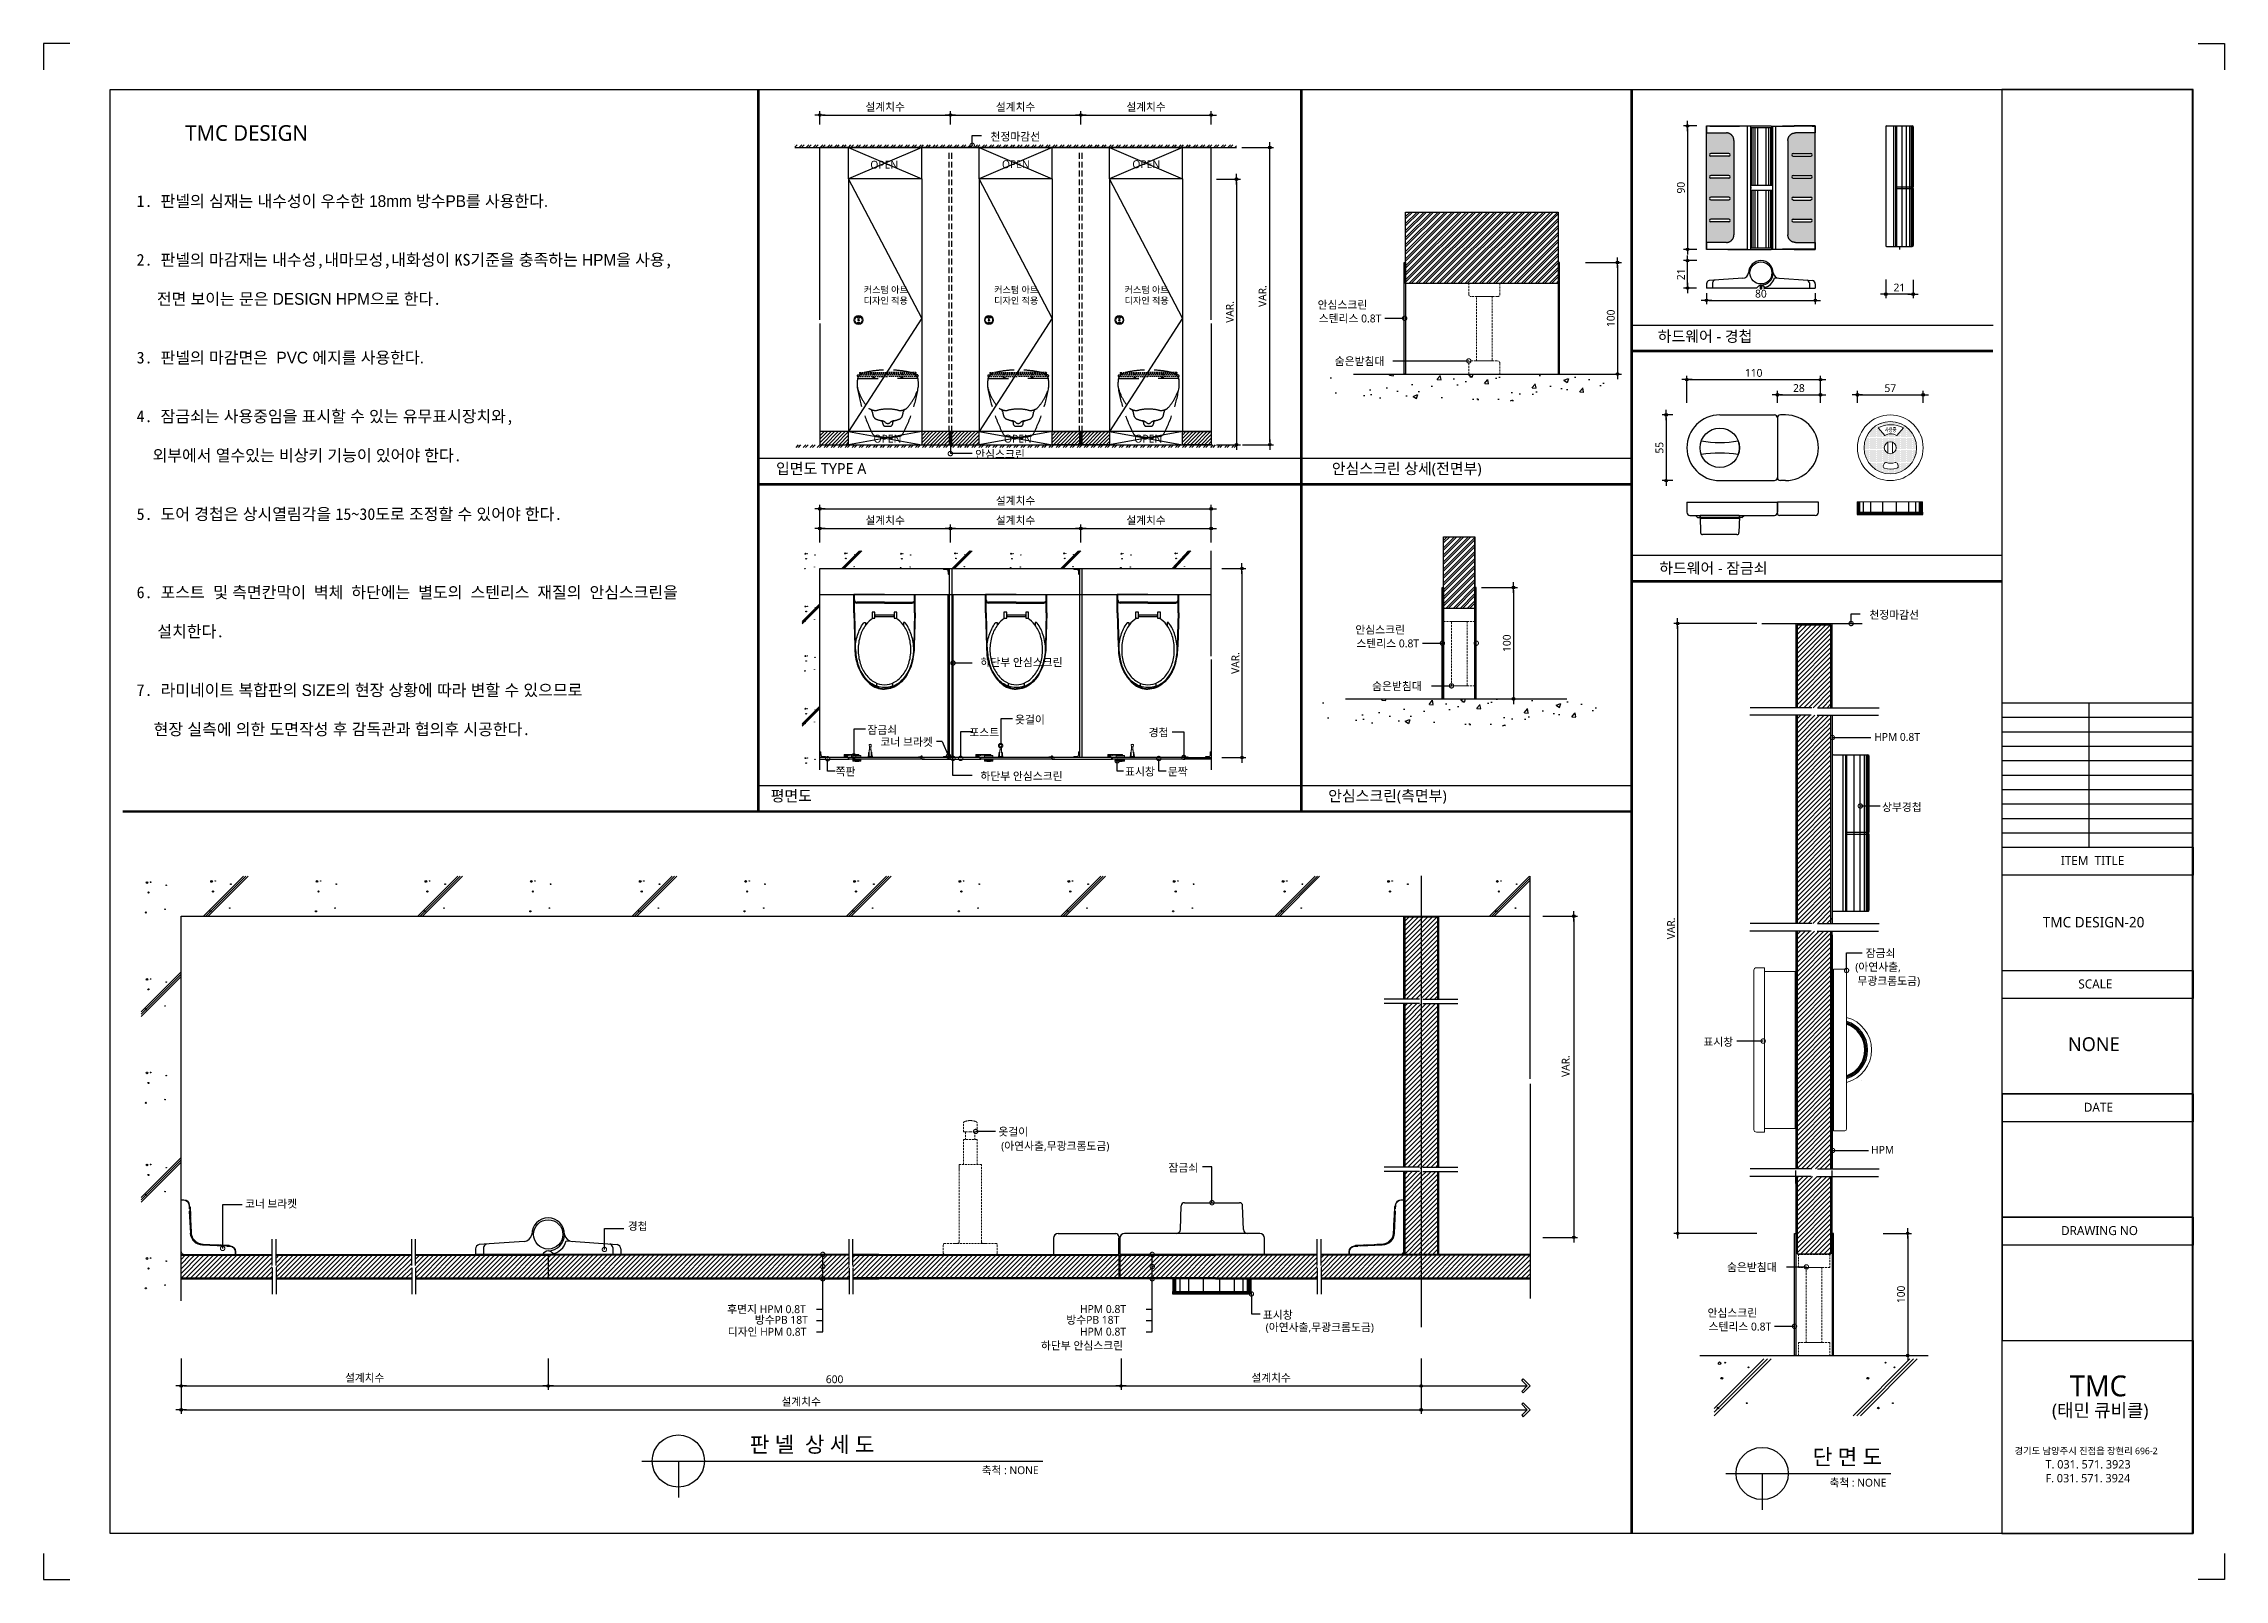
# Model space of a CAD drawing. Extents: x -256 to 8104, y -176 to 5714.
import ezdxf
from ezdxf.enums import TextEntityAlignment as Align

# ---------------------------------------------------------------- set-up
doc = ezdxf.new("R2010")
doc.units = 0
doc.header["$LTSCALE"] = 30
doc.linetypes.add('CEN', pattern=[62, 60, -1, 0, -1])
doc.linetypes.add('HIDDEN', pattern=[0.375, 0.25, -0.125])
doc.layers.get('0').update_dxf_attribs({"linetype": 'CONTINUOUS'})
doc.layers.get('DEFPOINTS').update_dxf_attribs({"linetype": 'CONTINUOUS'})
for name, color, linetype in [('02---제품선', 4, 'CONTINUOUS'), ('0_toilet', 6, 'CONTINUOUS'), ('C', 2, 'CONTINUOUS'), ('curior-0Line', 252, 'CONTINUOUS'), ('DIM', 7, 'CONTINUOUS'), ('HAT', 8, 'CONTINUOUS'), ('HID', 9, 'HIDDEN'), ('jac text', 7, 'CONTINUOUS'), ('TIT', 3, 'CONTINUOUS'), ('경첩', 4, 'CONTINUOUS'), ('문자', 3, 'CONTINUOUS'), ('부자재', 4, 'CONTINUOUS'), ('옷걸이', 4, 'CONTINUOUS'), ('잠금쇠(회전형)', 4, 'CONTINUOUS'), ('중심선', 1, 'CEN'), ('치수', 1, 'CONTINUOUS'), ('판넬', 2, 'CONTINUOUS'), ('해치', 8, 'CONTINUOUS')]:
    doc.layers.add(name, color=color, linetype=linetype)
doc.styles.add('HDW', font='gulim.ttc')
doc.styles.add('돋움', font='malgun.ttf')
doc.dimstyles.new('10', dxfattribs={"dimscale": 10, "dimtxt": 3, "dimasz": 1, "dimexe": 1.5, "dimexo": 2, "dimgap": 1, "dimtad": 1, "dimdec": 0, "dimlunit": 6, "dimtxsty": '돋움', "dimblk": 'DIMDOT', "dimcen": -1, "dimdle": 1.5, "dimclrt": 3, "dimazin": 3, "dimtfac": 1, "dimtdec": 0, "dimtix": 1, "dimtmove": 2, "dimatfit": 3, "dimldrblk": 'DIMDOT', "dimarcsym": 0})
pattern_1 = [(45, (189867.086, -48.667), (-8.980256, 8.980256), [])]
pattern_2 = [(45, (189806.501, 43.407), (-8.980256, 8.980256), [])]

# ---------------------------------------------------------------- blocks, each defined once
blk = doc.blocks.new('DIMDOT')
at = {"linetype": 'Continuous'}
blk.add_line((-2, 0), (2, 0), dxfattribs=at)
for radius in [0.5, 0.25]:
    blk.add_circle((0, 0), radius, dxfattribs=at)
blk = doc.blocks.new('*D530')
at = {"layer": 'DEFPOINTS', "color": 0}
for p in [(201408.8, 5567.2), (200908.8, 5511), (201408.8, 5511)]:
    blk.add_point(p, dxfattribs=at)
at = {"layer": 'DIM', "color": 0, "lineweight": -2, "ltscale": 10}
for p, q in [((200908.8, 5531), (200908.8, 5582.2)), ((200918.8, 5567.2), (201398.8, 5567.2)), ((201408.8, 5531), (201408.8, 5582.2))]:
    blk.add_line(p, q, dxfattribs=at)
at = {"layer": 'DIM', "color": 0, "lineweight": -2, "xscale": 10, "yscale": 10, "zscale": 10, "rotation": 180}
blk.add_blockref('DIMDOT', (200908.8, 5567.2), dxfattribs=at)
at = {"layer": 'DIM', "color": 0, "lineweight": -2, "xscale": 10, "yscale": 10, "zscale": 10}
blk.add_blockref('DIMDOT', (201408.8, 5567.2), dxfattribs=at)
at = {"layer": 'DIM', "color": 3, "insert": (201158.8, 5596.9), "char_height": 30, "attachment_point": 5, "style": '돋움'}
blk.add_mtext('설계치수', dxfattribs=at)
blk = doc.blocks.new('*D531')
at = {"layer": 'DEFPOINTS', "color": 0}
for p in [(201908.8, 5567.2), (201408.8, 5511), (201908.8, 5511)]:
    blk.add_point(p, dxfattribs=at)
at = {"layer": 'DIM', "color": 0, "lineweight": -2, "ltscale": 10}
for p, q in [((201408.8, 5531), (201408.8, 5582.2)), ((201418.8, 5567.2), (201898.8, 5567.2)), ((201908.8, 5531), (201908.8, 5582.2))]:
    blk.add_line(p, q, dxfattribs=at)
at = {"layer": 'DIM', "color": 0, "lineweight": -2, "xscale": 10, "yscale": 10, "zscale": 10, "rotation": 180}
blk.add_blockref('DIMDOT', (201408.8, 5567.2), dxfattribs=at)
at = {"layer": 'DIM', "color": 0, "lineweight": -2, "xscale": 10, "yscale": 10, "zscale": 10}
blk.add_blockref('DIMDOT', (201908.8, 5567.2), dxfattribs=at)
at = {"layer": 'DIM', "color": 3, "insert": (201658.8, 5596.9), "char_height": 30, "attachment_point": 5, "style": '돋움'}
blk.add_mtext('설계치수', dxfattribs=at)
blk = doc.blocks.new('*D532')
at = {"layer": 'DEFPOINTS', "color": 0}
for p in [(202408.8, 5567.2), (201908.8, 5511), (202408.8, 5511)]:
    blk.add_point(p, dxfattribs=at)
at = {"layer": 'DIM', "color": 0, "lineweight": -2, "ltscale": 10}
for p, q in [((201908.8, 5531), (201908.8, 5582.2)), ((201918.8, 5567.2), (202398.8, 5567.2)), ((202408.8, 5531), (202408.8, 5582.2))]:
    blk.add_line(p, q, dxfattribs=at)
at = {"layer": 'DIM', "color": 0, "lineweight": -2, "xscale": 10, "yscale": 10, "zscale": 10, "rotation": 180}
blk.add_blockref('DIMDOT', (201908.8, 5567.2), dxfattribs=at)
at = {"layer": 'DIM', "color": 0, "lineweight": -2, "xscale": 10, "yscale": 10, "zscale": 10}
blk.add_blockref('DIMDOT', (202408.8, 5567.2), dxfattribs=at)
at = {"layer": 'DIM', "color": 3, "insert": (202158.8, 5596.9), "char_height": 30, "attachment_point": 5, "style": '돋움'}
blk.add_mtext('설계치수', dxfattribs=at)
blk = doc.blocks.new('*D533')
at = {"layer": 'DEFPOINTS', "color": 0}
for p in [(202408.8, 5321.3), (202408.8, 4303.1), (202505.7, 4303.1)]:
    blk.add_point(p, dxfattribs=at)
at = {"layer": 'DIM', "color": 0, "lineweight": -2, "ltscale": 10}
for p, q in [((202428.8, 5321.3), (202520.7, 5321.3)), ((202505.7, 5311.3), (202505.7, 4313.1)), ((202428.8, 4303.1), (202520.7, 4303.1))]:
    blk.add_line(p, q, dxfattribs=at)
at = {"layer": 'DIM', "color": 0, "lineweight": -2, "xscale": 10, "yscale": 10, "zscale": 10}
for p, rotation in [((202505.7, 5321.3), 90), ((202505.7, 4303.1), 270)]:
    blk.add_blockref('DIMDOT', p, dxfattribs=dict(at, rotation=rotation))
at = {"layer": 'DIM', "color": 3, "insert": (202480.5, 4812.2), "char_height": 30, "attachment_point": 5, "rotation": 90, "style": '돋움'}
blk.add_mtext('VAR.', dxfattribs=at)
blk = doc.blocks.new('*D534')
at = {"layer": 'DEFPOINTS', "color": 0}
for p in [(202429.8, 3828.2), (202429.8, 3103.2), (202526.7, 3103.2)]:
    blk.add_point(p, dxfattribs=at)
at = {"layer": 'DIM', "color": 0, "lineweight": -2, "ltscale": 10}
for p, q in [((202449.8, 3828.2), (202541.7, 3828.2)), ((202526.7, 3818.2), (202526.7, 3113.2)), ((202449.8, 3103.2), (202541.7, 3103.2))]:
    blk.add_line(p, q, dxfattribs=at)
at = {"layer": 'DIM', "color": 0, "lineweight": -2, "xscale": 10, "yscale": 10, "zscale": 10}
for p, rotation in [((202526.7, 3828.2), 90), ((202526.7, 3103.2), 270)]:
    blk.add_blockref('DIMDOT', p, dxfattribs=dict(at, rotation=rotation))
at = {"layer": 'DIM', "color": 3, "insert": (202501.5, 3465.7), "char_height": 30, "attachment_point": 5, "rotation": 90, "style": '돋움'}
blk.add_mtext('VAR.', dxfattribs=at)
blk = doc.blocks.new('_DOTSMALL')
at = {"color": 0, "linetype": 'ByBlock', "const_width": 0.5}
blk.add_lwpolyline([(-0.0625, 0, 1), (0.0625, 0, 1)], format="xyb", close=True, dxfattribs=at)
blk = doc.blocks.new('A$C63EC304E')
at = {"layer": '치수', "color": 1, "xscale": 2.5, "yscale": 2.5, "zscale": 2.5, "rotation": 234.3098741996962}
blk.add_blockref('_DOTSMALL', (0.31, 0.31), dxfattribs=at)
blk = doc.blocks.new('A$C2BC9653E')
at = {"layer": '치수', "xscale": 0.3333333333333333, "yscale": 0.3333333333333333, "zscale": 0.3333333333333333}
blk.add_blockref('A$C63EC304E', (0, 0), dxfattribs=at)
blk = doc.blocks.new('A$C7FC71301')
at = {"layer": '치수', "rotation": 180}
blk.add_blockref('A$C2BC9653E', (0.21, 0.21), dxfattribs=at)
blk = doc.blocks.new('A$C4A20372B')
at = {"layer": '치수'}
blk.add_blockref('A$C7FC71301', (0, 0), dxfattribs=at)
blk = doc.blocks.new('A$C566469F5')
at = {"layer": '치수'}
blk.add_blockref('A$C4A20372B', (0, 0), dxfattribs=at)
blk = doc.blocks.new('A$C7E317CD4')
at = {"layer": '해치', "xscale": 2, "yscale": 2, "zscale": 2}
blk.add_blockref('A$C566469F5', (0, 0), dxfattribs=at)
blk = doc.blocks.new('A$C601D7F27')
at = {"layer": '치수'}
blk.add_blockref('A$C7E317CD4', (0, 0), dxfattribs=at)
blk = doc.blocks.new('A$C38802C08')
at = {"layer": '치수'}
blk.add_blockref('A$C601D7F27', (0, 0), dxfattribs=at)
blk = doc.blocks.new('*D535')
at = {"layer": 'DEFPOINTS', "color": 0}
for p in [(202408.8, 3981.7), (201908.8, 3908.6), (202408.8, 3908.6)]:
    blk.add_point(p, dxfattribs=at)
at = {"layer": 'DIM', "color": 0, "lineweight": -2, "ltscale": 10}
for p, q in [((201908.8, 3928.6), (201908.8, 3996.7)), ((201918.8, 3981.7), (202398.8, 3981.7)), ((202408.8, 3928.6), (202408.8, 3996.7))]:
    blk.add_line(p, q, dxfattribs=at)
at = {"layer": 'DIM', "color": 0, "lineweight": -2, "xscale": 10, "yscale": 10, "zscale": 10, "rotation": 180}
blk.add_blockref('DIMDOT', (201908.8, 3981.7), dxfattribs=at)
at = {"layer": 'DIM', "color": 0, "lineweight": -2, "xscale": 10, "yscale": 10, "zscale": 10}
blk.add_blockref('DIMDOT', (202408.8, 3981.7), dxfattribs=at)
at = {"layer": 'DIM', "color": 3, "insert": (202158.8, 4011.4), "char_height": 30, "attachment_point": 5, "style": '돋움'}
blk.add_mtext('설계치수', dxfattribs=at)
blk = doc.blocks.new('*D536')
at = {"layer": 'DEFPOINTS', "color": 0}
for p in [(202408.8, 4057.1), (200908.8, 3908.6), (202408.8, 3908.6)]:
    blk.add_point(p, dxfattribs=at)
at = {"layer": 'DIM', "color": 0, "lineweight": -2, "ltscale": 10}
for p, q in [((200908.8, 3928.6), (200908.8, 4072.1)), ((200918.8, 4057.1), (202398.8, 4057.1)), ((202408.8, 3928.6), (202408.8, 4072.1))]:
    blk.add_line(p, q, dxfattribs=at)
at = {"layer": 'DIM', "color": 0, "lineweight": -2, "xscale": 10, "yscale": 10, "zscale": 10, "rotation": 180}
blk.add_blockref('DIMDOT', (200908.8, 4057.1), dxfattribs=at)
at = {"layer": 'DIM', "color": 0, "lineweight": -2, "xscale": 10, "yscale": 10, "zscale": 10}
blk.add_blockref('DIMDOT', (202408.8, 4057.1), dxfattribs=at)
at = {"layer": 'DIM', "color": 3, "insert": (201658.8, 4086.7), "char_height": 30, "attachment_point": 5, "style": '돋움'}
blk.add_mtext('설계치수', dxfattribs=at)
blk = doc.blocks.new('*D537')
at = {"layer": 'DEFPOINTS', "color": 0}
for p in [(201908.8, 3981.7), (201408.8, 3908.6), (201908.8, 3908.6)]:
    blk.add_point(p, dxfattribs=at)
at = {"layer": 'DIM', "color": 0, "lineweight": -2, "ltscale": 10}
for p, q in [((201408.8, 3928.6), (201408.8, 3996.7)), ((201418.8, 3981.7), (201898.8, 3981.7)), ((201908.8, 3928.6), (201908.8, 3996.7))]:
    blk.add_line(p, q, dxfattribs=at)
at = {"layer": 'DIM', "color": 0, "lineweight": -2, "xscale": 10, "yscale": 10, "zscale": 10, "rotation": 180}
blk.add_blockref('DIMDOT', (201408.8, 3981.7), dxfattribs=at)
at = {"layer": 'DIM', "color": 0, "lineweight": -2, "xscale": 10, "yscale": 10, "zscale": 10}
blk.add_blockref('DIMDOT', (201908.8, 3981.7), dxfattribs=at)
at = {"layer": 'DIM', "color": 3, "insert": (201658.8, 4011.4), "char_height": 30, "attachment_point": 5, "style": '돋움'}
blk.add_mtext('설계치수', dxfattribs=at)
blk = doc.blocks.new('*D538')
at = {"layer": 'DEFPOINTS', "color": 0}
for p in [(201408.8, 3981.7), (200908.8, 3908.6), (201408.8, 3908.6)]:
    blk.add_point(p, dxfattribs=at)
at = {"layer": 'DIM', "color": 0, "lineweight": -2, "ltscale": 10}
for p, q in [((200908.8, 3928.6), (200908.8, 3996.7)), ((200918.8, 3981.7), (201398.8, 3981.7)), ((201408.8, 3928.6), (201408.8, 3996.7))]:
    blk.add_line(p, q, dxfattribs=at)
at = {"layer": 'DIM', "color": 0, "lineweight": -2, "xscale": 10, "yscale": 10, "zscale": 10, "rotation": 180}
blk.add_blockref('DIMDOT', (200908.8, 3981.7), dxfattribs=at)
at = {"layer": 'DIM', "color": 0, "lineweight": -2, "xscale": 10, "yscale": 10, "zscale": 10}
blk.add_blockref('DIMDOT', (201408.8, 3981.7), dxfattribs=at)
at = {"layer": 'DIM', "color": 3, "insert": (201158.8, 4011.4), "char_height": 30, "attachment_point": 5, "style": '돋움'}
blk.add_mtext('설계치수', dxfattribs=at)
blk = doc.blocks.new('*D539')
at = {"layer": 'DEFPOINTS', "color": 0}
for p in [(204744.3, 4552.6), (204232.3, 4444), (204744.3, 4444)]:
    blk.add_point(p, dxfattribs=at)
at = {"layer": 'DIM', "color": 0, "lineweight": -2, "ltscale": 10}
for p, q in [((204232.3, 4464), (204232.3, 4567.6)), ((204242.3, 4552.6), (204734.3, 4552.6)), ((204744.3, 4464), (204744.3, 4567.6))]:
    blk.add_line(p, q, dxfattribs=at)
at = {"layer": 'DIM', "color": 0, "lineweight": -2, "xscale": 10, "yscale": 10, "zscale": 10, "rotation": 180}
blk.add_blockref('DIMDOT', (204232.3, 4552.6), dxfattribs=at)
at = {"layer": 'DIM', "color": 0, "lineweight": -2, "xscale": 10, "yscale": 10, "zscale": 10}
blk.add_blockref('DIMDOT', (204744.3, 4552.6), dxfattribs=at)
at = {"layer": 'DIM', "color": 3, "insert": (204488.3, 4578.2), "char_height": 30, "attachment_point": 5, "style": '돋움'}
blk.add_mtext('110', dxfattribs=at)
blk = doc.blocks.new('*D540')
at = {"layer": 'DEFPOINTS', "color": 0}
for p in [(204579.2, 4444), (204744.3, 4494.6), (204744.3, 4444)]:
    blk.add_point(p, dxfattribs=at)
at = {"layer": 'DIM', "color": 0, "lineweight": -2, "ltscale": 10}
for p, q in [((204579.2, 4464), (204579.2, 4509.6)), ((204589.2, 4494.6), (204734.3, 4494.6)), ((204744.3, 4464), (204744.3, 4509.6))]:
    blk.add_line(p, q, dxfattribs=at)
at = {"layer": 'DIM', "color": 0, "lineweight": -2, "xscale": 10, "yscale": 10, "zscale": 10, "rotation": 180}
blk.add_blockref('DIMDOT', (204579.2, 4494.6), dxfattribs=at)
at = {"layer": 'DIM', "color": 0, "lineweight": -2, "xscale": 10, "yscale": 10, "zscale": 10}
blk.add_blockref('DIMDOT', (204744.3, 4494.6), dxfattribs=at)
at = {"layer": 'DIM', "color": 3, "insert": (204661.7, 4520.1), "char_height": 30, "attachment_point": 5, "style": '돋움'}
blk.add_mtext('28', dxfattribs=at)
blk = doc.blocks.new('*D541')
at = {"layer": 'DEFPOINTS', "color": 0}
for p in [(204886, 4444), (205138, 4494.6), (205138, 4444)]:
    blk.add_point(p, dxfattribs=at)
at = {"layer": 'DIM', "color": 0, "lineweight": -2, "ltscale": 10}
for p, q in [((204886, 4464), (204886, 4509.6)), ((204896, 4494.6), (205128, 4494.6)), ((205138, 4464), (205138, 4509.6))]:
    blk.add_line(p, q, dxfattribs=at)
at = {"layer": 'DIM', "color": 0, "lineweight": -2, "xscale": 10, "yscale": 10, "zscale": 10, "rotation": 180}
blk.add_blockref('DIMDOT', (204886, 4494.6), dxfattribs=at)
at = {"layer": 'DIM', "color": 0, "lineweight": -2, "xscale": 10, "yscale": 10, "zscale": 10}
blk.add_blockref('DIMDOT', (205138, 4494.6), dxfattribs=at)
at = {"layer": 'DIM', "color": 3, "insert": (205012, 4519.9), "char_height": 30, "attachment_point": 5, "style": '돋움'}
blk.add_mtext('57', dxfattribs=at)
blk = doc.blocks.new('*D542')
at = {"layer": 'DEFPOINTS', "color": 0}
for p in [(204289.9, 5525.4), (204234.9, 5052.2), (204289.9, 5052.2)]:
    blk.add_point(p, dxfattribs=at)
at = {"layer": 'DIM', "color": 0, "lineweight": -2, "ltscale": 10}
for p, q in [((204269.9, 5525.4), (204219.9, 5525.4)), ((204234.9, 5515.4), (204234.9, 5062.2)), ((204269.9, 5052.2), (204219.9, 5052.2))]:
    blk.add_line(p, q, dxfattribs=at)
at = {"layer": 'DIM', "color": 0, "lineweight": -2, "xscale": 10, "yscale": 10, "zscale": 10}
for p, rotation in [((204234.9, 5525.4), 90), ((204234.9, 5052.2), 270)]:
    blk.add_blockref('DIMDOT', p, dxfattribs=dict(at, rotation=rotation))
at = {"layer": 'DIM', "color": 3, "insert": (204209.4, 5288.8), "char_height": 30, "attachment_point": 5, "rotation": 90, "style": '돋움'}
blk.add_mtext('90', dxfattribs=at)
blk = doc.blocks.new('*D543')
at = {"layer": 'DEFPOINTS', "color": 0}
for p in [(204307.5, 4904), (204724.6, 4904), (204724.6, 4856.6)]:
    blk.add_point(p, dxfattribs=at)
at = {"layer": 'DIM', "color": 0, "lineweight": -2, "ltscale": 10}
for p, q in [((204307.5, 4884), (204307.5, 4841.6)), ((204317.5, 4856.6), (204714.6, 4856.6)), ((204724.6, 4884), (204724.6, 4841.6))]:
    blk.add_line(p, q, dxfattribs=at)
at = {"layer": 'DIM', "color": 0, "lineweight": -2, "xscale": 10, "yscale": 10, "zscale": 10, "rotation": 180}
blk.add_blockref('DIMDOT', (204307.5, 4856.6), dxfattribs=at)
at = {"layer": 'DIM', "color": 0, "lineweight": -2, "xscale": 10, "yscale": 10, "zscale": 10}
blk.add_blockref('DIMDOT', (204724.6, 4856.6), dxfattribs=at)
at = {"layer": 'DIM', "color": 3, "insert": (204516, 4882.1), "char_height": 30, "attachment_point": 5, "style": '돋움'}
blk.add_mtext('80', dxfattribs=at)
blk = doc.blocks.new('*D544')
at = {"layer": 'DEFPOINTS', "color": 0}
for p in [(204234.9, 5009), (204289.9, 5009), (204289.2, 4904)]:
    blk.add_point(p, dxfattribs=at)
at = {"layer": 'DIM', "color": 0, "lineweight": -2, "ltscale": 10}
for p, q in [((204269.9, 5009), (204219.9, 5009)), ((204234.9, 4914), (204234.9, 4999)), ((204269.2, 4904), (204219.9, 4904))]:
    blk.add_line(p, q, dxfattribs=at)
at = {"layer": 'DIM', "color": 0, "lineweight": -2, "xscale": 10, "yscale": 10, "zscale": 10}
for p, rotation in [((204234.9, 5009), 90), ((204234.9, 4904), 270)]:
    blk.add_blockref('DIMDOT', p, dxfattribs=dict(at, rotation=rotation))
at = {"layer": 'DIM', "color": 3, "insert": (204209.5, 4956.5), "char_height": 30, "attachment_point": 5, "rotation": 90, "style": '돋움'}
blk.add_mtext('21', dxfattribs=at)
blk = doc.blocks.new('*D545')
at = {"layer": 'DEFPOINTS', "color": 0}
for p in [(204994.4, 4956.2), (205099.4, 4955.5), (204994.4, 4880.5)]:
    blk.add_point(p, dxfattribs=at)
at = {"layer": 'DIM', "color": 0, "lineweight": -2, "ltscale": 10}
for p, q in [((204994.4, 4936.2), (204994.4, 4865.5)), ((205099.4, 4935.5), (205099.4, 4865.5)), ((205089.4, 4880.5), (205004.4, 4880.5))]:
    blk.add_line(p, q, dxfattribs=at)
at = {"layer": 'DIM', "color": 0, "lineweight": -2, "xscale": 10, "yscale": 10, "zscale": 10, "rotation": 180}
blk.add_blockref('DIMDOT', (204994.4, 4880.5), dxfattribs=at)
at = {"layer": 'DIM', "color": 0, "lineweight": -2, "xscale": 10, "yscale": 10, "zscale": 10}
blk.add_blockref('DIMDOT', (205099.4, 4880.5), dxfattribs=at)
at = {"layer": 'DIM', "color": 3, "insert": (205046.9, 4905.8), "char_height": 30, "attachment_point": 5, "style": '돋움'}
blk.add_mtext('21', dxfattribs=at)
blk = doc.blocks.new('A$C10E41893')
at = {"layer": '부자재'}
for p, q in [((6, 0), (6, 196)), ((123, 196), (6, 196)), ((123, 192), (6, 192)), ((55, 0), (55, 177)), ((61, 0), (61, 177)), ((6, 0), (6, -196)), ((55, 0), (55, -177)), ((61, 0), (61, -177)), ((123, -192), (6, -192)), ((123, -196), (6, -196))]:
    blk.add_line(p, q, dxfattribs=at)
for points in [[(123, 196, -0.012538), (123, 196), (335, 190, -0.055395), (445, 175, -0.154276), (577, 93, -0.179504), (612, 0, -0.179504)], [(123, 192, -0.012538), (123, 192), (335, 187, -0.055395), (444, 172, -0.154276), (574, 91, -0.179504), (608, 0, -0.179504)], [(157, -72, 0.089162), (200, -119, 0.085733), (270, -155, 0.075373), (359, -168, 0.075373), (447, -155, 0.085733), (517, -119, 0.106084), (567, -62, 0.126931), (583, 0, 0.126931), (567, 62, 0.106084), (517, 119, 0.085733), (447, 155, 0.075373), (359, 168, 0.075373), (270, 155, 0.085733), (200, 119, 0.089162), (157, 72)], [(572, 51), (589, 51), (589, 60, 0.021185), (583, 71, 0.106084), (528, 134, 0.085733), (453, 172, 0.075373), (359, 187, 0.075373), (265, 172, 0.085733), (189, 134, 0.007337), (184, 130), (184, 122), (205, 122)], [(123, -196, 0.012538), (123, -196), (335, -190, 0.055395), (445, -175, 0.154276), (577, -93, 0.179504), (612, 0, 0.179504)], [(123, -192, 0.012538), (123, -192), (335, -187, 0.055395), (444, -172, 0.154276), (574, -91, 0.179504), (608, 0, 0.179504)], [(589, -51, 0.090214), (598, 0, 0.090214), (589, 51, 0.106084)], [(572, -51), (589, -51), (589, -60, -0.021185), (583, -71, -0.106084), (528, -134, -0.085733), (453, -172, -0.075373), (359, -187, -0.075373), (265, -172, -0.085733), (189, -134, -0.007337), (184, -130), (184, -122), (205, -122)]]:
    blk.add_lwpolyline(points, format="xyb", dxfattribs=at)
blk.add_lwpolyline([(138, -61), (119, -61), (119, -79), (157, -79), (157, -61), (138, -61), (147, -61), (147, 61), (138, 61), (157, 61), (157, 79), (119, 79), (119, 61), (138, 61), (138, -61), (119, -61)], dxfattribs=at)
for centre, start, end in [((40, 177), 0, 90), ((46, 177), 0, 90), ((40, -177), 270, 0), ((46, -177), 270, 0)]:
    blk.add_arc(centre, 15, start, end, dxfattribs=at)
blk = doc.blocks.new('A$C460A2A32')
at = {"color": 0}
for p, q in [((3, 20), (0, 16)), ((3, 20), (9, 20)), ((4, 10), (162, 10)), ((9, 20), (162, 20)), ((13, 32), (11, 30)), ((13, 32), (162, 32)), ((13, 27), (162, 27)), ((312, 32), (162, 32)), ((312, 27), (162, 27)), ((316, 20), (162, 20)), ((321, 10), (162, 10)), ((312, 32), (313, 30)), ((322, 20), (316, 20)), ((322, 20), (324, 16))]:
    blk.add_line(p, q, dxfattribs=at)
for centre, radius, start, end in [((4, 14), 4, 150.0107, 270), ((13, 29), 2, 135, 270), ((109, 28), 26, 182.6717, 198.4118), ((109, 10), 26, 180, 202.6199), ((107, 28), 23, 183.0205, 200.9186), ((107, 10), 23, 180, 205.7715), ((69, 10), 23, 334.2285, 0), ((69, 28), 23, 339.0814, 356.9795), ((67, 10), 26, 337.3801, 0), ((67, 28), 26, 341.5882, 357.3283), ((257, 10), 26, 180, 202.6199), ((257, 28), 26, 182.6717, 198.4118), ((256, 28), 23, 183.0205, 200.9186), ((256, 10), 23, 180, 205.7715), ((217, 10), 23, 334.2285, 0), ((217, 28), 23, 339.0814, 356.9795), ((216, 28), 26, 341.5882, 357.3283), ((216, 10), 26, 337.3801, 0), ((312, 29), 2, 270, 45), ((321, 14), 4, 270, 29.9893)]:
    blk.add_arc(centre, radius, start, end, dxfattribs=at)
blk = doc.blocks.new('*D546')
at = {"layer": 'DEFPOINTS', "color": 0}
for p in [(204197.9, 4417.4), (204152.3, 4165.4), (204197.9, 4165.4)]:
    blk.add_point(p, dxfattribs=at)
at = {"layer": 'DIM', "color": 0, "lineweight": -2, "ltscale": 10}
for p, q in [((204177.9, 4417.4), (204137.3, 4417.4)), ((204152.3, 4407.4), (204152.3, 4175.4)), ((204177.9, 4165.4), (204137.3, 4165.4))]:
    blk.add_line(p, q, dxfattribs=at)
at = {"layer": 'DIM', "color": 0, "lineweight": -2, "xscale": 10, "yscale": 10, "zscale": 10}
for p, rotation in [((204152.3, 4417.4), 90), ((204152.3, 4165.4), 270)]:
    blk.add_blockref('DIMDOT', p, dxfattribs=dict(at, rotation=rotation))
at = {"layer": 'DIM', "color": 3, "insert": (204127, 4291.4), "char_height": 30, "attachment_point": 5, "rotation": 90, "style": '돋움'}
blk.add_mtext('55', dxfattribs=at)
blk = doc.blocks.new('*D547')
at = {"layer": 'DEFPOINTS', "color": 0}
for p in [(204520.9, 3617.4), (204196.8, 1278.5), (204520.9, 1278.5)]:
    blk.add_point(p, dxfattribs=at)
at = {"layer": 'DIM', "color": 0, "lineweight": -2, "ltscale": 10}
for p, q in [((204500.9, 3617.4), (204181.8, 3617.4)), ((204196.8, 3607.4), (204196.8, 1288.5)), ((204500.9, 1278.5), (204181.8, 1278.5))]:
    blk.add_line(p, q, dxfattribs=at)
at = {"layer": 'DIM', "color": 0, "lineweight": -2, "xscale": 10, "yscale": 10, "zscale": 10}
for p, rotation in [((204196.8, 3617.4), 90), ((204196.8, 1278.5), 270)]:
    blk.add_blockref('DIMDOT', p, dxfattribs=dict(at, rotation=rotation))
at = {"layer": 'DIM', "color": 3, "insert": (204171.6, 2448), "char_height": 30, "attachment_point": 5, "rotation": 90, "style": '돋움'}
blk.add_mtext('VAR.', dxfattribs=at)
blk = doc.blocks.new('A$C13EB2441')
for p, q in [((0.84, 7.37), (0.84, 14.11)), ((0.84, 6.74), (0.84, 0))]:
    blk.add_line(p, q)
blk = doc.blocks.new('*D548')
at = {"layer": 'DEFPOINTS', "color": 0}
for p in [(204964.4, 1278.5), (204964.4, 810.2), (205078.7, 810.2)]:
    blk.add_point(p, dxfattribs=at)
at = {"layer": 'DIM', "color": 0, "lineweight": -2, "ltscale": 10}
for p, q in [((204984.4, 1278.5), (205093.7, 1278.5)), ((205078.7, 1268.5), (205078.7, 820.2)), ((204984.4, 810.2), (205093.7, 810.2))]:
    blk.add_line(p, q, dxfattribs=at)
at = {"layer": 'DIM', "color": 0, "lineweight": -2, "xscale": 10, "yscale": 10, "zscale": 10}
for p, rotation in [((205078.7, 1278.5), 90), ((205078.7, 810.2), 270)]:
    blk.add_blockref('DIMDOT', p, dxfattribs=dict(at, rotation=rotation))
at = {"layer": 'DIM', "color": 3, "insert": (205053.1, 1044.4), "char_height": 30, "attachment_point": 5, "rotation": 90, "style": '돋움'}
blk.add_mtext('100', dxfattribs=at)
blk = doc.blocks.new('*D549')
at = {"layer": 'DEFPOINTS', "color": 0}
for p in [(203424.7, 3755.5), (203424.7, 3328.1), (203567.6, 3328.1)]:
    blk.add_point(p, dxfattribs=at)
at = {"layer": 'DIM', "color": 0, "lineweight": -2, "ltscale": 10}
for p, q in [((203444.7, 3755.5), (203582.6, 3755.5)), ((203567.6, 3745.5), (203567.6, 3338.1)), ((203444.7, 3328.1), (203582.6, 3328.1))]:
    blk.add_line(p, q, dxfattribs=at)
at = {"layer": 'DIM', "color": 0, "lineweight": -2, "xscale": 10, "yscale": 10, "zscale": 10}
for p, rotation in [((203567.6, 3755.5), 90), ((203567.6, 3328.1), 270)]:
    blk.add_blockref('DIMDOT', p, dxfattribs=dict(at, rotation=rotation))
at = {"layer": 'DIM', "color": 3, "insert": (203542.1, 3541.8), "char_height": 30, "attachment_point": 5, "rotation": 90, "style": '돋움'}
blk.add_mtext('100', dxfattribs=at)
blk = doc.blocks.new('*D550')
at = {"layer": 'DEFPOINTS', "color": 0}
for p in [(202505.7, 5442.8), (202633.1, 5442.8), (202508.2, 4303.1)]:
    blk.add_point(p, dxfattribs=at)
at = {"layer": 'DIM', "color": 0, "lineweight": -2, "ltscale": 10}
for p, q in [((202525.7, 5442.8), (202648.1, 5442.8)), ((202633.1, 4313.1), (202633.1, 5432.8)), ((202528.2, 4303.1), (202648.1, 4303.1))]:
    blk.add_line(p, q, dxfattribs=at)
at = {"layer": 'DIM', "color": 0, "lineweight": -2, "xscale": 10, "yscale": 10, "zscale": 10}
for p, rotation in [((202633.1, 5442.8), 90), ((202633.1, 4303.1), 270)]:
    blk.add_blockref('DIMDOT', p, dxfattribs=dict(at, rotation=rotation))
at = {"layer": 'DIM', "color": 3, "insert": (202605.8, 4872.9), "char_height": 30, "attachment_point": 5, "rotation": 90, "style": '돋움'}
blk.add_mtext('VAR.', dxfattribs=at)
blk = doc.blocks.new('*D551')
at = {"layer": 'DEFPOINTS', "color": 0}
for p in [(203823.4, 5001.6), (203823.4, 4574.2), (203966.3, 4574.2)]:
    blk.add_point(p, dxfattribs=at)
at = {"layer": 'DIM', "color": 0, "lineweight": -2, "ltscale": 10}
for p, q in [((203843.4, 5001.6), (203981.3, 5001.6)), ((203966.3, 4991.6), (203966.3, 4584.2)), ((203843.4, 4574.2), (203981.3, 4574.2))]:
    blk.add_line(p, q, dxfattribs=at)
at = {"layer": 'DIM', "color": 0, "lineweight": -2, "xscale": 10, "yscale": 10, "zscale": 10}
for p, rotation in [((203966.3, 5001.6), 90), ((203966.3, 4574.2), 270)]:
    blk.add_blockref('DIMDOT', p, dxfattribs=dict(at, rotation=rotation))
at = {"layer": 'DIM', "color": 3, "insert": (203940.7, 4787.9), "char_height": 30, "attachment_point": 5, "rotation": 90, "style": '돋움'}
blk.add_mtext('100', dxfattribs=at)
blk = doc.blocks.new('*D552')
at = {"layer": 'DEFPOINTS', "color": 0}
for p in [(198459.9, 818.9), (199867, 818.9), (199867, 693.2)]:
    blk.add_point(p, dxfattribs=at)
at = {"layer": 'DIM', "color": 0, "lineweight": -2, "ltscale": 10}
for p, q in [((198459.9, 798.9), (198459.9, 678.2)), ((199867, 798.9), (199867, 678.2)), ((198469.9, 693.2), (199857, 693.2))]:
    blk.add_line(p, q, dxfattribs=at)
at = {"layer": 'DIM', "color": 0, "lineweight": -2, "xscale": 10, "yscale": 10, "zscale": 10, "rotation": 180}
blk.add_blockref('DIMDOT', (198459.9, 693.2), dxfattribs=at)
at = {"layer": 'DIM', "color": 0, "lineweight": -2, "xscale": 10, "yscale": 10, "zscale": 10}
blk.add_blockref('DIMDOT', (199867, 693.2), dxfattribs=at)
at = {"layer": 'DIM', "color": 3, "insert": (199163.5, 722.9), "char_height": 30, "attachment_point": 5, "style": '돋움'}
blk.add_mtext('설계치수', dxfattribs=at)
blk = doc.blocks.new('*D553')
at = {"layer": 'DEFPOINTS', "color": 0}
for p in [(198459.9, 818.9), (203213.8, 818.9), (203213.8, 601.8)]:
    blk.add_point(p, dxfattribs=at)
at = {"layer": 'DIM', "color": 0, "lineweight": -2, "ltscale": 10}
for p, q in [((198459.9, 798.9), (198459.9, 586.8)), ((203213.8, 798.9), (203213.8, 586.8)), ((198469.9, 601.8), (203203.8, 601.8))]:
    blk.add_line(p, q, dxfattribs=at)
at = {"layer": 'DIM', "color": 0, "lineweight": -2, "xscale": 10, "yscale": 10, "zscale": 10, "rotation": 180}
blk.add_blockref('DIMDOT', (198459.9, 601.8), dxfattribs=at)
at = {"layer": 'DIM', "color": 0, "lineweight": -2, "xscale": 10, "yscale": 10, "zscale": 10}
blk.add_blockref('DIMDOT', (203213.8, 601.8), dxfattribs=at)
at = {"layer": 'DIM', "color": 3, "insert": (200836.9, 631.4), "char_height": 30, "attachment_point": 5, "style": '돋움'}
blk.add_mtext('설계치수', dxfattribs=at)
blk = doc.blocks.new('*D554')
at = {"layer": 'DEFPOINTS', "color": 0}
for p in [(202063, 818.9), (203213.8, 818.9), (203213.8, 693.2)]:
    blk.add_point(p, dxfattribs=at)
at = {"layer": 'DIM', "color": 0, "lineweight": -2, "ltscale": 10}
for p, q in [((202063, 798.9), (202063, 678.2)), ((203213.8, 798.9), (203213.8, 678.2)), ((202073, 693.2), (203203.8, 693.2))]:
    blk.add_line(p, q, dxfattribs=at)
at = {"layer": 'DIM', "color": 0, "lineweight": -2, "xscale": 10, "yscale": 10, "zscale": 10, "rotation": 180}
blk.add_blockref('DIMDOT', (202063, 693.2), dxfattribs=at)
at = {"layer": 'DIM', "color": 0, "lineweight": -2, "xscale": 10, "yscale": 10, "zscale": 10}
blk.add_blockref('DIMDOT', (203213.8, 693.2), dxfattribs=at)
at = {"layer": 'DIM', "color": 3, "insert": (202638.4, 722.9), "char_height": 30, "attachment_point": 5, "style": '돋움'}
blk.add_mtext('설계치수', dxfattribs=at)
blk = doc.blocks.new('*D555')
at = {"layer": 'DEFPOINTS', "color": 0}
for p in [(199867, 818.9), (202063, 818.9), (202063, 693.2)]:
    blk.add_point(p, dxfattribs=at)
at = {"layer": 'DIM', "color": 0, "lineweight": -2, "ltscale": 10}
for p, q in [((199867, 798.9), (199867, 678.2)), ((202063, 798.9), (202063, 678.2)), ((199877, 693.2), (202053, 693.2))]:
    blk.add_line(p, q, dxfattribs=at)
at = {"layer": 'DIM', "color": 0, "lineweight": -2, "xscale": 10, "yscale": 10, "zscale": 10, "rotation": 180}
blk.add_blockref('DIMDOT', (199867, 693.2), dxfattribs=at)
at = {"layer": 'DIM', "color": 0, "lineweight": -2, "xscale": 10, "yscale": 10, "zscale": 10}
blk.add_blockref('DIMDOT', (202063, 693.2), dxfattribs=at)
at = {"layer": 'DIM', "color": 3, "insert": (200965, 718.7), "char_height": 30, "attachment_point": 5, "style": '돋움'}
blk.add_mtext('600', dxfattribs=at)
blk = doc.blocks.new('A$C06B31977')
for p, q in [((1.26, 11.06), (1.26, 21.17)), ((1.26, 10.11), (1.26, 0))]:
    blk.add_line(p, q)
blk = doc.blocks.new('*D556')
at = {"layer": 'DEFPOINTS', "color": 0}
for p in [(203660.6, 2494.6), (203660.6, 1263.2), (203798.5, 1263.2)]:
    blk.add_point(p, dxfattribs=at)
at = {"layer": 'DIM', "color": 0, "lineweight": -2, "ltscale": 10}
for p, q in [((203680.6, 2494.6), (203813.5, 2494.6)), ((203798.5, 2484.6), (203798.5, 1273.2)), ((203680.6, 1263.2), (203813.5, 1263.2))]:
    blk.add_line(p, q, dxfattribs=at)
at = {"layer": 'DIM', "color": 0, "lineweight": -2, "xscale": 10, "yscale": 10, "zscale": 10}
for p, rotation in [((203798.5, 2494.6), 90), ((203798.5, 1263.2), 270)]:
    blk.add_blockref('DIMDOT', p, dxfattribs=dict(at, rotation=rotation))
at = {"layer": 'DIM', "color": 3, "insert": (203767.7, 1919.8), "char_height": 30, "attachment_point": 5, "rotation": 90, "style": '돋움'}
blk.add_mtext('VAR.', dxfattribs=at)
blk = doc.blocks.new('DESIGN-20', base_point=(198188.6, 127.1))
h = blk.add_hatch()
h.set_pattern_fill('ANSI31', color=3, scale=3, angle=180)
h.set_pattern_definition([(225, (198227.086, -48.667), (6.735192, -6.735192), [])])
h.paths.add_polyline_path([(201018.8, 4353.1), (200908.8, 4353.1), (200908.8, 4303.1), (201018.8, 4303.1)])
h.paths.add_polyline_path([(201403.8, 4353.1), (201298.8, 4353.1), (201298.8, 4303.1), (201403.8, 4303.1)])
h.paths.add_polyline_path([(201518.8, 4353.1), (201413.8, 4353.1), (201413.8, 4303.1), (201518.8, 4303.1)])
h.paths.add_polyline_path([(201903.8, 4353.1), (201798.8, 4353.1), (201798.8, 4303.1), (201903.8, 4303.1)])
h.paths.add_polyline_path([(202018.8, 4353.1), (201913.8, 4353.1), (201913.8, 4303.1), (202018.8, 4303.1)])
h.paths.add_polyline_path([(202408.8, 4353.1), (202298.8, 4353.1), (202298.8, 4303.1), (202408.8, 4303.1)])
h = blk.add_hatch()
h.set_pattern_fill('ANSI31', color=2, style=0)
h.set_pattern_definition([(45, (198227.086, -48.6668), (-2.245064, 2.245064), [])])
h.paths.add_polyline_path([(201413.8, 4353.1), (201403.8, 4353.1), (201403.8, 4303.1), (201413.8, 4303.1)])
h = blk.add_hatch()
h.set_pattern_fill('ANSI31', color=2, style=0)
h.set_pattern_definition([(45, (198727.086, -48.6668), (-2.245064, 2.245064), [])])
h.paths.add_polyline_path([(201913.8, 4353.1), (201903.8, 4353.1), (201903.8, 4303.1), (201913.8, 4303.1)])
h = blk.add_hatch()
h.set_pattern_fill('ANSI31', color=2, style=0)
h.set_pattern_definition([(45, (201405.2524, 1791.3226), (-2.245064, 2.245064), [])])
h.paths.add_polyline_path([(203299.7, 3755.5), (203294.7, 3755.5), (203294.7, 3543.9, -1), (203294.7, 3539.7), (203294.7, 3328.1), (203299.7, 3328.1)])
h.paths.add_polyline_path([(203424.7, 3539.7, -1), (203424.7, 3543.9), (203424.7, 3755.5), (203419.7, 3755.5), (203419.7, 3328.1), (203424.7, 3328.1)])
at = {"layer": 'HAT'}
h = blk.add_hatch(dxfattribs=at)
h.set_pattern_fill('ANSI32', color=256, scale=2, style=0)
h.set_pattern_definition([(45, (189572.717, -190.143), (-13.470384, 13.470384), []), (45, (189581.697, -190.143), (-13.470384, 13.470384), [])])
h.paths.add_polyline_path([(200812.1, 5452.8), (202505.7, 5452.8), (202505.7, 5442.8), (200812.1, 5442.8)])
h = blk.add_hatch(dxfattribs=at)
h.set_pattern_fill('ANSI32', color=256, scale=2, style=0)
h.set_pattern_definition([(45, (189896.99, -57.5), (-13.470384, 13.470384), []), (45, (189905.97, -57.5), (-13.470384, 13.470384), [])])
h.paths.add_polyline_path([(203153.9, 5195.4), (203739.3, 5195.4), (203739.3, 4920.8), (203153.9, 4920.8)])
h = blk.add_hatch(dxfattribs=at)
h.set_pattern_fill('ANSI32', color=256, scale=2, style=0)
h.set_pattern_definition([(45, (189572.717, -8.163), (-13.470384, 13.470384), []), (45, (189581.697, -8.163), (-13.470384, 13.470384), [])])
h.paths.add_polyline_path([(200812.1, 4292.6), (202505.7, 4292.6), (202505.7, 4302.6), (200812.1, 4302.6)])
h = blk.add_hatch(dxfattribs=at)
h.set_pattern_fill('ANSI32', color=256, scale=2, style=0)
h.set_pattern_definition([(45, (198218.403, -48.667), (-13.470384, 13.470384), []), (45, (198227.384, -48.667), (-13.470384, 13.470384), [])])
h.paths.add_polyline_path([(203419.7, 3949.3), (203299.7, 3949.3), (203299.7, 3674.7), (203419.7, 3674.7), (203419.7, 3755.5)])
at = {"layer": 'HAT', "transparency": 33554687}
h = blk.add_hatch(dxfattribs=at)
h.set_pattern_fill('ANSI31', color=256, scale=4)
h.set_pattern_definition(pattern_1)
h.paths.add_polyline_path([(204711.1, 3294.5), (204733.3, 3294.5), (204784.7, 3294.5), (204784.7, 3612.4), (204654.7, 3612.4), (204654.7, 3294.5)])
at = {"layer": 'HAT'}
h = blk.add_hatch(dxfattribs=at)
h.set_pattern_fill('ANSI31', color=256, scale=4, style=0)
h.set_pattern_definition(pattern_1)
edge = h.paths.add_edge_path()
edge.add_line((204784.7, 3216.7), (204725.3, 3216.7))
edge.add_arc((204723.2, 3216.7), 2.08, -54.30987, 0, ccw=False)
edge.add_arc((204723.2, 3216.7), 2.08, 125.69013, 305.69013, ccw=False)
edge.add_arc((204723.2, 3216.7), 2.08, 0, 125.69013, ccw=False)
edge.add_line((204725.3, 3216.7), (204784.7, 3216.7))
edge.add_line((204784.7, 3216.7), (204784.7, 3265.4))
edge.add_line((204784.7, 3265.4), (204774.4, 3265.4))
edge.add_spline(control_points=[(204771.6, 3257.6), (204772.6, 3260.3), (204773.5, 3262.9), (204774.4, 3265.4)], knot_values=[0, 0, 0, 0, 0.152076, 0.152076, 0.152076, 0.152076], degree=3, periodic=0)
edge.add_line((204774.4, 3265.4), (204719.7, 3265.4))
edge.add_line((204719.7, 3265.4), (204719.7, 2466.9))
edge.add_line((204719.7, 2466.9), (204776.4, 2466.9))
edge.add_spline(control_points=[(204776.4, 2466.9), (204779.6, 2475.7), (204782.6, 2483.5), (204784.7, 2487.3)], knot_values=[0.152076, 0.152076, 0.152076, 0.152076, 0.673721, 0.673721, 0.673721, 0.673721], degree=3, periodic=0)
edge.add_spline(control_points=[(204787.1, 2466.9), (204787.6, 2476.9), (204788.7, 2492.3), (204785.8, 2489.3), (204784.7, 2487.3)], knot_values=[0.673721, 0.673721, 0.673721, 0.673721, 1.332503, 1.60798, 1.60798, 1.60798, 1.60798], degree=3, periodic=0)
edge.add_line((204784.7, 2487.3), (204784.7, 3216.7))
h.paths.add_polyline_path([(204719.7, 3265.4), (204654.7, 3265.4), (204654.7, 2466.9), (204719.7, 2466.9)])
h = blk.add_hatch(dxfattribs=at)
h.set_pattern_fill('ANSI31', color=256, scale=4, style=0)
h.set_pattern_definition(pattern_1)
h.paths.add_polyline_path([(204719.7, 1981.4), (204654.7, 1981.4), (204654.7, 1525.9), (204719.7, 1525.9), (204719.7, 1635.3, -0.567825), (204719.7, 1638.9)])
h.paths.add_polyline_path([(204784.7, 1981.4), (204719.7, 1981.4), (204719.7, 1638.9, -0.582142), (204722.8, 1637.1), (204784.7, 1637.1)])
edge = h.paths.add_edge_path()
edge.add_line((204784.7, 1637.1), (204722.8, 1637.1))
edge.add_arc((204720.8, 1637.1), 2.08, -54.30987, 0, ccw=False)
edge.add_arc((204720.8, 1637.1), 2.08, 239.17799, 305.69013, ccw=False)
edge.add_line((204719.7, 1635.3), (204719.7, 1525.9))
edge.add_line((204719.7, 1525.9), (204776.4, 1525.9))
edge.add_spline(control_points=[(204776.4, 1525.9), (204779.6, 1534.6), (204782.6, 1542.4), (204784.7, 1546.2)], knot_values=[0.152076, 0.152076, 0.152076, 0.152076, 0.673721, 0.673721, 0.673721, 0.673721], degree=3, periodic=0)
edge.add_line((204784.7, 1546.2), (204784.7, 1637.1))
h.paths.add_polyline_path([(204719.7, 2437.9), (204654.7, 2437.9), (204654.7, 1981.4), (204719.7, 1981.4)])
edge = h.paths.add_edge_path()
edge.add_line((204784.7, 2437.9), (204774.4, 2437.9))
edge.add_spline(control_points=[(204771.6, 2430.1), (204772.6, 2432.7), (204773.5, 2435.4), (204774.4, 2437.9)], knot_values=[0, 0, 0, 0, 0.152076, 0.152076, 0.152076, 0.152076], degree=3, periodic=0)
edge.add_line((204774.4, 2437.9), (204719.7, 2437.9))
edge.add_line((204719.7, 2437.9), (204719.7, 1981.4))
edge.add_line((204719.7, 1981.4), (204784.7, 1981.4))
edge.add_line((204784.7, 1981.4), (204784.7, 2437.9))
at = {"layer": 'HAT', "transparency": 33554687}
h = blk.add_hatch(dxfattribs=at)
h.set_pattern_fill('ANSI31', color=256, scale=4, style=0)
h.set_pattern_definition(pattern_1)
h.paths.add_polyline_path([(204709.1, 1496.8), (204654.7, 1496.8), (204654.7, 1200.1), (204719.7, 1200.1), (204719.7, 1496.8)])
h.paths.add_polyline_path([(204784.7, 1496.8), (204731.3, 1496.8), (204719.7, 1496.8), (204719.7, 1200.1), (204784.7, 1200.1)])
at = {"layer": '해치'}
h = blk.add_hatch(dxfattribs=at)
h.set_pattern_fill('DOTS', color=256, scale=2.628474)
h.set_pattern_definition([(0, (201345.76, 5860.3747), (2.086351, 4.172702), [0, -4.172702])])
edge = h.paths.add_edge_path()
edge.add_line((204308, 5078.8), (204308, 5078.8))
edge.add_spline(control_points=[(204308, 5078.8), (204308.3, 5078.8), (204319.8, 5078.8)], knot_values=[-0.724312, -0.724312, -0.724312, 0.724312, 0.724312, 0.724312], weights=[1, 0.748956, 1], degree=2, periodic=0)
edge.add_line((204319.8, 5078.8), (204383.7, 5078.8))
edge.add_spline(control_points=[(204383.7, 5078.8), (204412.6, 5078.8), (204412.6, 5107.7)], knot_values=[-1.570796, -1.570796, -1.570796, 0, 0, 0], weights=[1, 0.707107, 1], degree=2, periodic=0)
edge.add_line((204412.6, 5107.7), (204412.6, 5469.9))
edge.add_spline(control_points=[(204412.6, 5469.9), (204412.6, 5498.8), (204383.7, 5498.8)], knot_values=[0, 0, 0, 1.570796, 1.570796, 1.570796], weights=[1, 0.707107, 1], degree=2, periodic=0)
edge.add_line((204383.7, 5498.8), (204319.8, 5498.8))
edge.add_spline(control_points=[(204319.8, 5498.8), (204308.3, 5498.8), (204308, 5498.8)], knot_values=[-0.724312, -0.724312, -0.724312, 0.724312, 0.724312, 0.724312], weights=[1, 0.748956, 1], degree=2, periodic=0)
edge.add_line((204308, 5498.8), (204308, 5078.8))
h.paths.add_polyline_path([(204392.9, 5420.1, -0.414214), (204398.1, 5414.8, -0.414214), (204392.9, 5409.5), (204324.5, 5409.5, -0.414214), (204319.3, 5414.8, -0.414214), (204324.5, 5420.1)], flags=16)
h.paths.add_polyline_path([(204392.9, 5336.1, -0.414214), (204398.1, 5330.8, -0.414214), (204392.9, 5325.5), (204324.5, 5325.5, -0.414214), (204319.3, 5330.8, -0.414214), (204324.5, 5336.1)], flags=16)
h.paths.add_polyline_path([(204392.9, 5252, -0.414214), (204398.1, 5246.8, -0.414214), (204392.9, 5241.5), (204324.5, 5241.5, -0.414214), (204319.3, 5246.8, -0.414214), (204324.5, 5252)], flags=16)
h.paths.add_polyline_path([(204392.9, 5168, -0.414214), (204398.1, 5162.8, -0.414214), (204392.9, 5157.5), (204324.5, 5157.5, -0.414214), (204319.3, 5162.8, -0.414214), (204324.5, 5168)], flags=16)
h = blk.add_hatch(dxfattribs=at)
h.set_pattern_fill('DOTS', color=256, scale=2.628474)
h.set_pattern_definition([(0, (200871.1426, 5860.3747), (2.086351, 4.1727023), [0, -4.1727023])])
edge = h.paths.add_edge_path()
edge.add_spline(control_points=[(204619.4, 5469.9), (204619.4, 5498.8), (204648.3, 5498.8)], knot_values=[0, 0, 0, 1.570796, 1.570796, 1.570796], weights=[1, 0.707107, 1], degree=2, periodic=0)
edge.add_line((204648.3, 5498.8), (204712.2, 5498.8))
edge.add_spline(control_points=[(204712.2, 5498.8), (204723.8, 5498.8), (204724, 5498.8)], knot_values=[-0.724312, -0.724312, -0.724312, 0.724312, 0.724312, 0.724312], weights=[1, 0.748956, 1], degree=2, periodic=0)
edge.add_line((204724.1, 5498.8), (204724.1, 5078.8))
edge.add_line((204724.1, 5078.8), (204724, 5078.8))
edge.add_spline(control_points=[(204724, 5078.8), (204723.8, 5078.8), (204712.2, 5078.8)], knot_values=[-0.724312, -0.724312, -0.724312, 0.724312, 0.724312, 0.724312], weights=[1, 0.748956, 1], degree=2, periodic=0)
edge.add_line((204712.2, 5078.8), (204648.3, 5078.8))
edge.add_spline(control_points=[(204648.3, 5078.8), (204619.4, 5078.8), (204619.4, 5107.7)], knot_values=[-1.570796, -1.570796, -1.570796, 0, 0, 0], weights=[1, 0.707107, 1], degree=2, periodic=0)
edge.add_line((204619.4, 5107.7), (204619.4, 5469.9))
h.paths.add_polyline_path([(204639.2, 5420.1, 0.414214), (204633.9, 5414.8, 0.414214), (204639.2, 5409.5), (204707.5, 5409.5, 0.414214), (204712.8, 5414.8, 0.414214), (204707.5, 5420.1)], flags=16)
h.paths.add_polyline_path([(204639.2, 5336.1, 0.414214), (204633.9, 5330.8, 0.414214), (204639.2, 5325.5), (204707.5, 5325.5, 0.414214), (204712.8, 5330.8, 0.414214), (204707.5, 5336.1)], flags=16)
h.paths.add_polyline_path([(204639.2, 5252, 0.414214), (204633.9, 5246.8, 0.414214), (204639.2, 5241.5), (204707.5, 5241.5, 0.414214), (204712.8, 5246.8, 0.414214), (204707.5, 5252)], flags=16)
h.paths.add_polyline_path([(204639.2, 5168, 0.414214), (204633.9, 5162.8, 0.414214), (204639.2, 5157.5), (204707.5, 5157.5, 0.414214), (204712.8, 5162.8, 0.414214), (204707.5, 5168)], flags=16)
h = blk.add_hatch(dxfattribs=at)
h.set_pattern_fill('AR-CONC', color=256, style=0)
h.set_pattern_definition([(50, (201435.16, 3037.4), (182.185, -15.939), [19.05, -209.55]), (355, (201435.16, 3037.4), (-35.243, 191.057), [15.24, -167.64]), (100.451, (201450.34, 3036.08), (146.943, 175.117), [16.19, -178.09]), (46.184, (201435.16, 3088.2), (271.079, -42.042), [28.575, -314.325]), (96.636, (201457.75, 3084.7), (237.404, 247.426), [24.285, -267.135]), (351.184, (201435.16, 3088.2), (237.405, 247.425), [22.86, -251.46]), (21, (201460.56, 3075.5), (151.615, -102.2655), [19.05, -209.55]), (326, (201460.56, 3075.5), (61.802, 184.188), [15.24, -167.64]), (71.4514, (201473.2, 3066.98), (213.416, 81.923), [16.19, -178.09]), (37.5, (201435.16, 3037.406), (3.0886, 84.555), [0, -165.608, 0, -170.18, 0, -168.275]), (7.5, (201435.16, 3037.41), (66.8197, 100.1806), [0, -97.028, 0, -161.798, 0, -64.135]), (327.5, (201378.515, 3037.406), (135.5906, -5.7287), [0, -63.5, 0, -198.12, 0, -262.89]), (317.5, (201353.11, 3037.41), (148.129, 25.4265), [0, -82.55, 0, -131.572, 0, -186.69])])
h.paths.add_polyline_path([(203914.7, 4471.2), (203914.7, 4574.2), (202864.5, 4574.2), (202864.5, 4471.2)])
h = blk.add_hatch(dxfattribs=at)
h.set_pattern_fill('DOTS', color=256, scale=2.628474)
h.set_pattern_definition([(0, (199317.9545, 834.0972), (2.086351, 4.1727023), [0, -4.1727023])])
h.paths.add_polyline_path([(205112.6, 4291.4, 1), (204911.3, 4291.4, 1)])
h.paths.add_polyline_path([(204989, 4291.4, -1), (205034.9, 4291.4, -1)], flags=16)
h.paths.add_polyline_path([(205036.7, 4338.7, 0.250537), (204990.8, 4338.7), (204965, 4367.2, -0.258173), (205062.5, 4367.2)], flags=16)
h.paths.add_polyline_path([(205039.4, 4230), (205042.2, 4221.9, -0.437988), (205037.4, 4212.8, -0.127495), (204990.2, 4212.8, -0.437988), (204985.3, 4221.9), (204988.1, 4230, -0.407197), (204996.9, 4234.4, 0.156299), (205030.7, 4234.4, -0.407197)], flags=16)
h.paths.add_polyline_path([(204987.4, 4345.7), (204987.4, 4374.9), (205039.7, 4374.9), (205039.7, 4345.7)], flags=8)
h = blk.add_hatch(dxfattribs=at)
h.set_pattern_fill('AR-CONC', color=256, style=0)
h.set_pattern_definition([(50, (201405.25, 1791.32), (182.185, -15.939), [19.05, -209.55]), (355, (201405.25, 1791.32), (-35.243, 191.057), [15.24, -167.64]), (100.451, (201420.43, 1790), (146.943, 175.117), [16.19, -178.09]), (46.184, (201405.25, 1842.12), (271.079, -42.042), [28.575, -314.325]), (96.636, (201427.84, 1838.62), (237.404, 247.426), [24.285, -267.135]), (351.184, (201405.25, 1842.12), (237.405, 247.425), [22.86, -251.46]), (21, (201430.65, 1829.42), (151.615, -102.2655), [19.05, -209.55]), (326, (201430.65, 1829.42), (61.802, 184.188), [15.24, -167.64]), (71.4514, (201443.29, 1820.9), (213.416, 81.923), [16.19, -178.09]), (37.5, (201405.25, 1791.32), (3.0886, 84.555), [0, -165.608, 0, -170.18, 0, -168.275]), (7.5, (201405.25, 1791.32), (66.8197, 100.1806), [0, -97.028, 0, -161.798, 0, -64.135]), (327.5, (201348.61, 1791.32), (135.5906, -5.7287), [0, -63.5, 0, -198.12, 0, -262.89]), (317.5, (201323.21, 1791.32), (148.129, 25.4265), [0, -82.55, 0, -131.572, 0, -186.69])])
h.paths.add_polyline_path([(203884.8, 3225.1), (203884.8, 3328.1), (202834.6, 3328.1), (202834.6, 3225.1)])
h = blk.add_hatch(dxfattribs=at)
h.set_pattern_fill('ANSI31', color=256, scale=4, style=0)
h.set_pattern_definition([(45, (-73096.579, -55953.205), (-8.9802561, 8.9802561), [])])
edge = h.paths.add_edge_path()
edge.add_line((203213.8, 2491.2), (203151.4, 2491.2))
edge.add_line((203151.4, 2491.2), (203150.5, 2490.3))
edge.add_line((203150.5, 2490.3), (203150.5, 2389.9))
edge.add_line((203150.5, 2389.9), (203193.3, 2389.9))
edge.add_line((203193.3, 2389.9), (203193.3, 2348.4))
edge.add_line((203193.3, 2348.4), (203150.5, 2348.4))
edge.add_line((203150.5, 2348.4), (203150.5, 2176.7))
edge.add_line((203150.5, 2176.7), (203207.1, 2176.7))
edge.add_spline(control_points=[(203207.1, 2176.7), (203209.8, 2184.3), (203215.9, 2199.7), (203212, 2168.8), (203213.5, 2166.3), (203213.8, 2166.3)], knot_values=[0.456227, 0.456227, 0.456227, 0.456227, 2.847595, 6.178025, 6.737145, 6.737145, 6.737145, 6.737145], degree=3, periodic=0)
edge.add_spline(control_points=[(203213.5, 2166.5), (203213.6, 2169.5), (203213.6, 2172.2), (203213.1, 2172.6), (203213, 2172.6)], knot_values=[0.891967, 0.891967, 0.891967, 0.891967, 1.280656, 1.337888, 1.337888, 1.337888, 1.337888], degree=3, periodic=0)
edge.add_line((203213.8, 2166.3), (203213.8, 2491.2))
edge = h.paths.add_edge_path()
edge.add_line((203277.2, 2491.2), (203213.8, 2491.2))
edge.add_line((203213.8, 2491.2), (203213.8, 2166.3))
edge.add_spline(control_points=[(203213.8, 2166.3), (203215, 2166), (203217.2, 2170.4), (203219.9, 2176.7)], knot_values=[6.737145, 6.737145, 6.737145, 6.737145, 8.913909, 8.913909, 8.913909, 8.913909], degree=3, periodic=0)
edge.add_spline(control_points=[(203219.9, 2176.7), (203221.9, 2181.5), (203224.2, 2187.5), (203226.6, 2193.4)], knot_values=[8.913909, 8.913909, 8.913909, 8.913909, 10.573873, 10.573873, 10.573873, 10.573873], degree=3, periodic=0)
edge.add_line((203219.9, 2176.7), (203277.2, 2176.7))
edge.add_line((203277.2, 2176.7), (203277.2, 2348.4))
edge.add_line((203277.2, 2348.4), (203234.3, 2348.4))
edge.add_line((203234.3, 2348.4), (203234.3, 2389.9))
edge.add_line((203234.3, 2389.9), (203277.2, 2389.9))
edge.add_line((203277.2, 2389.9), (203277.2, 2491.2))
h.paths.add_polyline_path([(203277.2, 2389.9), (203234.3, 2389.9), (203234.3, 2348.4), (203277.2, 2348.4)], flags=16)
h.paths.add_polyline_path([(203193.3, 2389.9), (203150.5, 2389.9), (203150.5, 2348.4), (203193.3, 2348.4)], flags=16)
h = blk.add_hatch(dxfattribs=at)
h.set_pattern_fill('ANSI31', color=256, scale=4, style=0)
h.set_pattern_definition([(45, (203213.825, 1846.244), (-8.98026, 8.98026), [])])
h.paths.add_polyline_path([(203277.2, 2159.6), (203150.5, 2159.6), (203150.5, 1532.9), (203277.2, 1532.9)])
at = {"layer": '해치', "transparency": 33554687}
h = blk.add_hatch(dxfattribs=at)
h.set_pattern_fill('ANSI31', color=256, scale=4)
h.set_pattern_definition(pattern_2)
edge = h.paths.add_edge_path()
edge.add_spline(control_points=[(203213.8, 1505.3), (203213.5, 1505.4), (203212.4, 1507.1), (203213.3, 1517), (203213.5, 1522.7)], knot_values=[1.337888, 1.337888, 1.337888, 1.337888, 1.524261, 2.245715, 2.245715, 2.245715, 2.245715], degree=3, periodic=0)
edge.add_spline(control_points=[(203213.8, 1522.5), (203213.5, 1522.5), (203212, 1525), (203215.9, 1555.9), (203209.8, 1540.5), (203207.1, 1532.9)], knot_values=[0.152076, 0.152076, 0.152076, 0.152076, 0.338449, 1.448592, 2.245715, 2.245715, 2.245715, 2.245715], degree=3, periodic=0)
edge.add_spline(control_points=[(203213.5, 1522.7), (203213.6, 1525.7), (203213.6, 1528.4), (203213.1, 1528.8), (203213, 1528.8)], knot_values=[0.891967, 0.891967, 0.891967, 0.891967, 1.280656, 1.337888, 1.337888, 1.337888, 1.337888], degree=3, periodic=0)
edge.add_spline(control_points=[(203213, 1528.8), (203212, 1528.9), (203209.6, 1522.9), (203207.1, 1515.8)], knot_values=[0.152076, 0.152076, 0.152076, 0.152076, 0.891967, 0.891967, 0.891967, 0.891967], degree=3, periodic=0)
edge.add_spline(control_points=[(203205.4, 1511.3), (203206, 1512.8), (203206.5, 1514.3), (203207.1, 1515.8)], knot_values=[0, 0, 0, 0, 0.152076, 0.152076, 0.152076, 0.152076], degree=3, periodic=0)
edge.add_line((203207.1, 1515.8), (203150.5, 1515.8))
edge.add_line((203150.5, 1515.8), (203150.5, 1343.3))
edge.add_line((203150.5, 1343.3), (203195.2, 1343.3))
edge.add_line((203195.2, 1343.3), (203195.2, 1301.8))
edge.add_line((203195.2, 1301.8), (203150.5, 1301.8))
edge.add_line((203150.5, 1301.8), (203150.5, 1197.6))
edge.add_line((203150.5, 1197.6), (203213.8, 1197.6))
edge.add_line((203213.8, 1197.6), (203213.8, 1505.3))
h.paths.add_polyline_path([(203277.2, 1343.3), (203232.4, 1343.3), (203232.4, 1301.8), (203277.2, 1301.8)])
h.paths.add_polyline_path([(203195.2, 1343.3), (203150.5, 1343.3), (203150.5, 1301.8), (203195.2, 1301.8)], flags=16)
h = blk.add_hatch(dxfattribs=at)
h.set_pattern_fill('ANSI31', color=256, scale=4)
h.set_pattern_definition(pattern_2)
h.paths.add_polyline_path([(203277.2, 1454.8), (203213.8, 1454.8), (203213.8, 1197.6), (203277.2, 1197.6), (203277.2, 1301.8), (203232.4, 1301.8), (203232.4, 1343.3), (203277.2, 1343.3)])
edge = h.paths.add_edge_path()
edge.add_line((203277.2, 1515.8), (203219.9, 1515.8))
edge.add_spline(control_points=[(203219.9, 1515.8), (203217.2, 1509.5), (203215, 1505.1), (203213.8, 1505.3)], knot_values=[2.245715, 2.245715, 2.245715, 2.245715, 2.971303, 2.971303, 2.971303, 2.971303], degree=3, periodic=0)
edge.add_line((203213.8, 1505.3), (203213.8, 1454.8))
edge.add_line((203213.8, 1454.8), (203277.2, 1454.8))
edge.add_line((203277.2, 1454.8), (203277.2, 1515.8))
h = blk.add_hatch(dxfattribs=at)
h.set_pattern_fill('ANSI31', color=256, scale=4, style=0)
h.set_pattern_definition(pattern_2)
h.paths.add_polyline_path([(198808.9, 1145.9), (198808.9, 1155.5), (198808.9, 1194.2), (198459.9, 1194.2), (198459.9, 1107.6), (198808.9, 1107.6)])
h.paths.add_polyline_path([(198823.6, 1145.9), (198823.6, 1155.5), (198823.6, 1194.2), (199344, 1194.2), (199344, 1145.9), (199344, 1107.6), (198823.6, 1107.6)])
at = {"layer": '해치'}
h = blk.add_hatch(dxfattribs=at)
h.set_pattern_fill('ANSI31', color=256, scale=4)
h.set_pattern_definition(pattern_2)
h.paths.add_polyline_path([(199867, 1107.6), (199867, 1194.2), (199358.6, 1194.2), (199358.6, 1107.6)])
at = {"layer": '해치', "transparency": 33554687}
h = blk.add_hatch(dxfattribs=at)
h.set_pattern_fill('ANSI31', color=256, scale=4)
h.set_pattern_definition(pattern_2)
h.paths.add_polyline_path([(199867, 1194.2), (199867, 1107.6), (200920, 1107.6), (200920, 1148.8, -0.610943), (200918.3, 1152.1, -0.241509), (200920, 1153), (200920, 1194.2)])
h = blk.add_hatch(dxfattribs=at)
h.set_pattern_fill('ANSI31', color=256, scale=4)
h.set_pattern_definition(pattern_2)
h.paths.add_polyline_path([(201020.7, 1194.2), (200920, 1194.2), (200920, 1153, -0.610943), (200921.7, 1149.7, -0.241509), (200920, 1148.8), (200920, 1107.6), (201020.7, 1107.6)])
h = blk.add_hatch(dxfattribs=at)
h.set_pattern_fill('ANSI31', color=256, scale=4)
h.set_pattern_definition(pattern_2)
h.paths.add_polyline_path([(202055, 1107.6), (202055, 1194.2), (201134.9, 1194.2), (201035.3, 1194.2), (201035.3, 1155.5), (201035.3, 1145.9), (201035.3, 1107.6), (201134.9, 1107.6)])
h = blk.add_hatch(dxfattribs=at)
h.set_pattern_fill('ANSI31', color=256, scale=4, style=0)
h.set_pattern_definition(pattern_2)
h.paths.add_polyline_path([(202829.9, 1145.9), (202829.9, 1155.5), (202829.9, 1194.2), (203213.8, 1194.2), (203213.8, 1107.6), (202829.9, 1107.6)])
edge = h.paths.add_edge_path()
edge.add_line((202815.3, 1145.9), (202815.3, 1155.5))
edge.add_line((202815.3, 1155.5), (202815.3, 1194.2))
edge.add_line((202815.3, 1194.2), (202182.8, 1194.2))
edge.add_line((202182.8, 1194.2), (202182.8, 1153))
edge.add_arc((202182.8, 1150.9), 2.08, -35.69013, 90, ccw=False)
edge.add_arc((202182.8, 1150.9), 2.08, 270, 324.30987, ccw=False)
edge.add_line((202182.8, 1148.8), (202182.8, 1107.6))
edge.add_line((202182.8, 1107.6), (202815.3, 1107.6))
edge.add_line((202815.3, 1107.6), (202815.3, 1145.9))
h.paths.add_polyline_path([(202058, 1194.2), (202058, 1107.6), (202182.8, 1107.6), (202182.8, 1148.8, -0.610943), (202181.1, 1152.1, -0.241509), (202182.8, 1153), (202182.8, 1194.2)])
h.paths.add_polyline_path([(203631.5, 1194.2), (203213.8, 1194.2), (203213.8, 1107.6), (203631.5, 1107.6)])
at = {"color": 2}
for p, q in [((197932.7, 5841.3), (197932.7, 5741.3)), ((197932.7, 5841.3), (197932.7, 5741.3)), ((197932.7, 5841.3), (197932.7, 5741.3)), ((198032.7, 5841.3), (197932.7, 5841.3)), ((197932.7, 5841.3), (197932.7, 5741.3)), ((206192.7, 5841.3), (206292.7, 5841.3)), ((206192.7, 5841.3), (206292.7, 5841.3)), ((206192.7, 5841.3), (206292.7, 5841.3)), ((206292.7, 5841.3), (206292.7, 5741.3)), ((206292.7, 5841.3), (206292.7, 5741.3)), ((206292.7, 5841.3), (206292.7, 5741.3)), ((200812.1, 5442.8), (202505.7, 5442.8)), ((205046.9, 5063.8), (205046.9, 5052.2)), ((202953.9, 4574.2), (203843.4, 4574.2)), ((201298.8, 4353.1), (201298.8, 4303.1)), ((201403.8, 4353.1), (201403.8, 4303.1)), ((201903.8, 4353.1), (201903.8, 4303.1)), ((202018.8, 4353.1), (202018.8, 4303.1)), ((201398.8, 3728.2), (201398.8, 3103.2)), ((201418.8, 3728.2), (201418.8, 3103.2)), ((204520.1, 3617.4), (204904.7, 3617.4)), ((202924, 3328.1), (203771.7, 3328.1)), ((199867, 1197.6), (199867, 1104.2)), ((202055, 1194.2), (202055, 1107.6)), ((202058, 1194.2), (202058, 1107.6)), ((197932.7, 51.3), (197932.7, -48.7)), ((197932.7, 51.3), (197932.7, -48.7)), ((197932.7, 51.3), (197932.7, -48.7)), ((197932.7, 51.3), (197932.7, -48.7)), ((206292.7, 51.3), (206292.7, -48.7)), ((206292.7, 51.3), (206292.7, -48.7)), ((206292.7, 51.3), (206292.7, -48.7)), ((197932.7, -48.7), (198032.7, -48.7)), ((206292.7, -48.7), (206192.7, -48.7)), ((206292.7, -48.7), (206192.7, -48.7)), ((206292.7, -48.7), (206192.7, -48.7))]:
    blk.add_line(p, q, dxfattribs=at)
for p, q in [((200908.8, 4781.7), (200908.8, 5442.8)), ((202408.8, 4781.7), (202408.8, 5442.8)), ((200908.8, 4767.9), (200908.8, 4303.1)), ((202408.8, 4767.9), (202408.8, 4303.1)), ((200908.8, 4303.1), (202408.8, 4303.1)), ((202408.8, 3492.3), (202408.8, 3895.9)), ((200908.8, 3056.4), (200908.8, 3828.2)), ((200908.8, 3828.2), (202408.8, 3828.2)), ((200908.8, 3728.2), (202408.8, 3728.2)), ((202408.8, 3479), (202408.8, 3056.4)), ((203631.5, 1870.9), (203631.5, 2647.7)), ((198459.9, 2494.6), (203631.5, 2494.6)), ((198459.9, 1019.6), (198459.9, 2494.6)), ((203207.2, 2176.7), (203072.4, 2176.7)), ((203219.9, 2176.7), (203354.7, 2176.7)), ((203631.5, 1851.9), (203631.5, 1028.6)), ((203207.2, 1532.9), (203072.4, 1532.9)), ((203219.9, 1532.9), (203354.7, 1532.9)), ((204282.5, 810.2), (205156.8, 810.2))]:
    blk.add_line(p, q)
at = {"color": 8}
for p, q in [((204020.5, 4761.9), (205405.8, 4761.9)), ((200672.7, 4251.3), (204020.5, 4251.3)), ((204020.5, 3879.1), (205440.2, 3879.1)), ((200672.7, 2996.3), (202635.3, 2996.3)), ((202635.3, 2996.3), (204020.5, 2996.3))]:
    blk.add_line(p, q, dxfattribs=at)
at = {"color": 4}
for p, q in [((201397.5, 3826.1), (201387.8, 3826.7)), ((201397.5, 3826.1), (201398.2, 3826.1)), ((201401.6, 3822.2), (201402.1, 3812.2)), ((201897.5, 3826.1), (201887.8, 3826.7)), ((201897.5, 3826.1), (201898.2, 3826.1)), ((201901.6, 3822.2), (201902.1, 3812.2))]:
    blk.add_line(p, q, dxfattribs=at)
at = {"color": 2}
for points in [[(198187.9, 5665.5), (205440.2, 5665.5), (205440.2, 127.2), (198187.9, 127.2)], [(198187.9, 5665.5), (205440.2, 5665.5), (205440.2, 127.2), (198187.9, 127.2)], [(198187.9, 5665.5), (206169.8, 5665.5), (206169.8, 127.2), (198187.9, 127.2)], [(203148.9, 5001.6), (203153.9, 5001.6), (203153.9, 4574.2), (203148.9, 4574.2)], [(203744.3, 5001.6), (203739.3, 5001.6), (203739.3, 4574.2), (203744.3, 4574.2)], [(201018.8, 4353.1), (200908.8, 4353.1), (200908.8, 4303.1), (201018.8, 4303.1)], [(201518.8, 4353.1), (201298.8, 4353.1), (201298.8, 4303.1), (201518.8, 4303.1)], [(201413.8, 4353.1), (201403.8, 4353.1), (201403.8, 4303.1), (201413.8, 4303.1)], [(201798.8, 4353.1), (202018.8, 4353.1), (202018.8, 4303.1), (201798.8, 4303.1)], [(201913.8, 4353.1), (201903.8, 4353.1), (201903.8, 4303.1), (201913.8, 4303.1)], [(202298.8, 4353.1), (202408.8, 4353.1), (202408.8, 4303.1), (202298.8, 4303.1)], [(203294.7, 3755.5), (203299.7, 3755.5), (203299.7, 3328.1), (203294.7, 3328.1)], [(203424.7, 3755.5), (203419.7, 3755.5), (203419.7, 3328.1), (203424.7, 3328.1)], [(204644.7, 1278.5), (204649.7, 1278.5), (204649.7, 810.2), (204644.7, 810.2)], [(204794.7, 1278.5), (204789.7, 1278.5), (204789.7, 810.2), (204794.7, 810.2)]]:
    blk.add_lwpolyline(points, close=True, dxfattribs=at)
at = {"color": 8, "const_width": 10}
for points in [[(200672.7, 2896.3), (200672.7, 5665.5)], [(202753.7, 2896.3), (202753.7, 5665.5)], [(204020.5, 127.2), (204020.5, 5665.5)], [(204020.5, 4661.9), (205405.8, 4661.9)], [(200672.7, 4151.3), (204020.5, 4151.3)], [(204020.5, 3779.1), (205440.2, 3779.1)], [(198236, 2896.3), (204020.5, 2896.3)]]:
    blk.add_lwpolyline(points, dxfattribs=at)
at = {"color": 4}
for centre, radius, start, end in [((201387.9, 3828.3), 1.61, 184.02269, 266.84997), ((201398, 3822.4), 3.66, 356.64811, 86.2207), ((201403.8, 3812.4), 1.65, 186.1664, 269.59836), ((201887.9, 3828.3), 1.61, 184.02269, 266.84997), ((201897.9, 3822.4), 3.66, 356.64811, 86.2207), ((201903.7, 3812.4), 1.65, 186.1664, 269.59836)]:
    blk.add_arc(centre, radius, start, end, dxfattribs=at)
at = {"layer": '02---제품선'}
for p, q in [((204358.3, 4417.4), (204567.6, 4417.4)), ((204579.2, 4405.8), (204579.2, 4177.1)), ((204579.2, 4405.8), (204579.2, 4177.1)), ((204610.3, 4417.4), (204590.9, 4417.4)), ((204358.3, 4165.4), (204567.6, 4165.4)), ((204610.3, 4165.4), (204590.9, 4165.4)), ((204232.3, 4082.5), (204579.2, 4082.5)), ((204232.3, 4082.5), (204232.3, 4043.7)), ((204243.9, 4032.1), (204265.2, 4032.1)), ((204265.2, 4032.1), (204451.3, 4032.1)), ((204273, 4024.3), (204265.2, 4032.1)), ((204273, 4024.3), (204280.7, 4024.3)), ((204280.7, 4024.3), (204435.8, 4024.3)), ((204282.6, 4026.2), (204284.7, 3965.9)), ((204282.7, 4024.3), (204282.7, 4028.2)), ((204430, 4032.1), (204286.5, 4032.1)), ((204430, 4020.4), (204286.5, 4020.4)), ((204433.9, 4026.2), (204431.8, 3965.9)), ((204433.9, 4024.3), (204433.9, 4028.2)), ((204443.5, 4024.3), (204435.8, 4024.3)), ((204443.5, 4024.3), (204451.3, 4032.1)), ((204451.3, 4032.1), (204567.6, 4032.1)), ((204579.2, 4082.5), (204579.2, 4043.7)), ((204736.3, 4082.5), (204579.2, 4082.5)), ((204579.2, 4039.8), (204579.2, 4082.5)), ((204724.6, 4032.1), (204587, 4032.1)), ((204736.3, 4043.7), (204736.3, 4082.5)), ((204424.1, 3958.4), (204292.4, 3958.4)), ((202290.6, 1292.7), (202293.8, 1384.1)), ((202306.2, 1396.1), (202516.8, 1396.1)), ((202532.4, 1292.7), (202529.2, 1384.1)), ((201803.7, 1259.6), (201803.7, 1197.6)), ((201822.3, 1278.2), (202042.5, 1278.2)), ((202055, 1265.8), (202055, 1197.6)), ((202055, 1197.6), (202055, 1259.6)), ((202058, 1259.6), (202058, 1197.6)), ((202262.7, 1278.2), (202076.6, 1278.2)), ((202275.7, 1278.2), (202262.7, 1278.2)), ((202547.4, 1278.2), (202275.7, 1278.2)), ((202594.5, 1278.2), (202547.4, 1278.2)), ((202613.1, 1197.6), (202613.1, 1259.6)), ((201803.7, 1197.6), (202055, 1197.6)), ((202613.1, 1197.6), (202058, 1197.6))]:
    blk.add_line(p, q, dxfattribs=at)
blk.add_circle((204358.3, 4291.4), 75.6, dxfattribs=at)
blk.add_circle((204358.3, 4291.4), 75.6, dxfattribs=at)
for centre, radius, start, end in [((204358.3, 4291.4), 126, 90, 180), ((204567.6, 4405.8), 11.6, 0, 90), ((204590.9, 4405.8), 11.6, 90, 180), ((204610.3, 4291.4), 126, 0, 90), ((204358.3, 4291.4), 126, 180, 270), ((204358.3, 4728.2), 416.6, 260.2031, 279.7969), ((204358.3, 3854.6), 416.6, 80.2031, 99.7969), ((204358.3, 4291.4), 75.6, 340.75123, 19.24877), ((204610.3, 4291.4), 126, 270, 0), ((204567.6, 4177.1), 11.6, 270, 0), ((204590.9, 4177.1), 11.6, 180, 270), ((204243.9, 4043.7), 11.6, 180, 270), ((204286.5, 4028.2), 3.88, 90, 180), ((204286.5, 4024.3), 3.88, 180, 270), ((204430, 4028.2), 3.88, 0, 90), ((204430, 4024.3), 3.88, 270, 0), ((204567.6, 4043.7), 11.6, 270, 0), ((204587, 4039.8), 7.75, 180, 270), ((204724.6, 4043.7), 11.6, 270, 0), ((204292.4, 3966.1), 7.75, 182, 270), ((204424.1, 3966.1), 7.75, 270, 358), ((202306.2, 1383.6), 12.4, 90, 178), ((202516.8, 1383.6), 12.4, 2, 90), ((201822.3, 1259.6), 18.6, 90, 180), ((202042.5, 1265.8), 12.4, 0, 90), ((202076.6, 1259.6), 18.6, 90, 180), ((202275.7, 1293.2), 15, 270, 358), ((202547.4, 1293.2), 15, 182, 270), ((202594.5, 1259.6), 18.6, 0, 90)]:
    blk.add_arc(centre, radius, start, end, dxfattribs=at)
at = {"layer": '0_toilet'}
for p, q in [((201403.8, 3828.2), (201403.8, 3103.2)), ((201413.8, 3828.2), (201413.8, 3103.2)), ((201903.8, 3828.2), (201903.8, 3103.2)), ((201913.9, 3103.1), (201913.9, 3828.1)), ((201017.7, 3103.2), (200908.8, 3103.2)), ((200908.8, 3097.2), (201020.7, 3097.2)), ((201017.7, 3100.2), (201017.7, 3103.2)), ((201017.7, 3100.2), (201021.4, 3100.2)), ((201297.3, 3103.2), (201018.4, 3103.2)), ((201018.4, 3100.2), (201018.4, 3103.2)), ((201020.7, 3097.2), (201020.7, 3100.2)), ((201021.4, 3097.2), (201021.4, 3100.2)), ((201297.3, 3097.2), (201021.4, 3097.2)), ((201297.3, 3097.2), (201297.3, 3103.2)), ((201522.7, 3103.2), (201298.8, 3103.2)), ((201298.8, 3097.2), (201298.8, 3103.2)), ((201298.8, 3097.2), (201525.7, 3097.2)), ((201522.7, 3100.2), (201522.7, 3103.2)), ((201522.7, 3100.2), (201526.5, 3100.2)), ((201797.3, 3103.2), (201523.5, 3103.2)), ((201523.5, 3100.2), (201523.5, 3103.2)), ((201525.7, 3097.2), (201525.7, 3100.2)), ((201526.5, 3097.2), (201526.5, 3100.2)), ((201797.3, 3097.2), (201526.5, 3097.2)), ((201797.3, 3097.2), (201797.3, 3103.2)), ((202027.8, 3103.2), (201798.8, 3103.2)), ((201798.8, 3097.2), (201798.8, 3103.2)), ((201798.8, 3097.2), (202030.8, 3097.2)), ((202027.8, 3100.2), (202027.8, 3103.2)), ((202027.8, 3100.2), (202031.5, 3100.2)), ((202307.4, 3103.2), (202028.5, 3103.2)), ((202028.5, 3100.2), (202028.5, 3103.2)), ((202030.8, 3097.2), (202030.8, 3100.2)), ((202031.5, 3097.2), (202031.5, 3100.2)), ((202307.4, 3097.2), (202031.5, 3097.2)), ((202307.4, 3097.2), (202307.4, 3103.2)), ((202308.9, 3103.2), (202408.8, 3103.2)), ((202308.9, 3097.2), (202308.9, 3103.2)), ((202408.8, 3097.2), (202308.9, 3097.2))]:
    blk.add_line(p, q, dxfattribs=at)
at = {"layer": 'C'}
for p, q in [((204654.7, 3612.4), (204654.7, 3294.5)), ((204654.7, 3612.4), (204784.7, 3612.4)), ((204784.7, 3294.5), (204784.7, 3612.4)), ((204654.7, 3265.4), (204654.7, 2466.9)), ((204784.7, 2466.9), (204784.7, 3265.4)), ((204654.7, 2437.9), (204654.7, 1525.9)), ((204784.7, 1525.9), (204784.7, 2437.9)), ((204654.7, 1496.8), (204654.7, 1200.1)), ((204784.7, 1200.1), (204784.7, 1496.8)), ((198459.9, 1194.2), (198808.9, 1194.2)), ((198823.6, 1194.2), (199344, 1194.2)), ((199358.6, 1194.2), (199867, 1194.2)), ((201020.7, 1194.2), (199867, 1194.2)), ((201035.3, 1194.2), (202055, 1194.2)), ((201134.9, 1194.2), (201035.3, 1194.2)), ((202058, 1194.2), (202425, 1194.2)), ((202815.3, 1194.2), (202425, 1194.2)), ((203631.5, 1194.2), (202829.9, 1194.2)), ((204654.7, 1200.1), (204784.7, 1200.1)), ((198459.9, 1107.6), (198808.9, 1107.6)), ((198823.6, 1107.6), (199344, 1107.6)), ((199358.6, 1107.6), (199883.2, 1107.6)), ((199867, 1107.6), (201020.7, 1107.6)), ((202055, 1107.6), (201035.3, 1107.6)), ((201035.3, 1107.6), (201134.9, 1107.6)), ((202425, 1107.6), (202058, 1107.6)), ((202425, 1107.6), (202815.3, 1107.6)), ((202829.9, 1107.6), (203631.5, 1107.6))]:
    blk.add_line(p, q, dxfattribs=at)
at = {"layer": 'curior-0Line'}
for p, q in [((205440.2, 5665.5), (205440.2, 127.9)), ((205440.6, 3313), (206172.7, 3313)), ((205772.8, 3313), (205772.8, 2759.3)), ((205440.6, 3257.7), (206172.7, 3257.7)), ((205440.6, 3202.3), (206172.7, 3202.3)), ((205440.6, 3146.9), (206172.7, 3146.9)), ((205440.6, 3091.5), (206172.7, 3091.5)), ((205440.6, 3036.2), (206172.7, 3036.2)), ((205440.6, 2980.8), (206172.7, 2980.8)), ((205440.6, 2925.4), (206172.7, 2925.4)), ((205440.6, 2870), (206172.7, 2870)), ((205440.6, 2814.7), (206172.7, 2814.7)), ((205440.6, 2759.3), (206172.7, 2759.3))]:
    blk.add_line(p, q, dxfattribs=at)
for points in [[(206172.7, 5665.5), (205440.2, 5665.5), (205440.2, 127.2), (206172.7, 127.2)], [(205440.6, 2759.3), (206172.7, 2759.3), (206172.7, 2651.6), (205440.6, 2651.6)], [(205440.6, 2286.4), (206172.7, 2286.4), (206172.7, 2178.7), (205440.6, 2178.7)], [(205440.6, 1340.6), (206172.7, 1340.6), (206172.7, 1813.5), (205440.6, 1813.5)], [(205440.6, 1813.5), (206172.7, 1813.5), (206172.7, 1705.8), (205440.6, 1705.8)], [(205440.6, 867.7), (206172.7, 867.7), (206172.7, 1340.6), (205440.6, 1340.6)], [(205440.6, 1340.6), (206172.7, 1340.6), (206172.7, 1232.9), (205440.6, 1232.9)], [(206172.7, 127.9), (205440.9, 127.9), (205440.9, 867.7), (206172.7, 867.7)]]:
    blk.add_lwpolyline(points, close=True, dxfattribs=at)
at = {"layer": 'DIM', "ltscale": 10}
for p, q in [((203213.8, 693.2), (203620.1, 693.2)), ((203599, 714.3), (203604.8, 720)), ((203620.1, 693.2), (203599, 714.3)), ((203620.1, 693.2), (203599, 672.1)), ((203599, 672.1), (203604.8, 666.4)), ((203631.5, 693.2), (203604.8, 720)), ((203631.5, 693.2), (203604.8, 666.4)), ((203213.8, 601.8), (203620.1, 601.8)), ((203599, 622.8), (203604.8, 628.5)), ((203620.1, 601.8), (203599, 622.8)), ((203620.1, 601.8), (203599, 580.7)), ((203631.5, 601.8), (203604.8, 628.5)), ((203631.5, 601.8), (203604.8, 575)), ((203599, 580.7), (203604.8, 575))]:
    blk.add_line(p, q, dxfattribs=at)
at = {"layer": 'HAT'}
for radius, start, end in [(114.6, 287.40403, 72.59597), (109.6, 288.22512, 71.77488), (106.6, 288.75679, 71.24321), (104.6, 289.12917, 70.87083)]:
    blk.add_arc((204810.4, 1981.9), radius, start, end, dxfattribs=at)
at = {"layer": 'HID', "ltscale": 3}
for p, q in [((201403.8, 4353.1), (201403.8, 5431.8)), ((201413.8, 4353.1), (201413.8, 5431.8)), ((201903.8, 4353.1), (201903.8, 5431.8)), ((201913.8, 4353.1), (201913.8, 5431.8))]:
    blk.add_line(p, q, dxfattribs=at)
at = {"layer": 'HID', "ltscale": 10}
for p, q in [((201056.6, 4557.1), (201168.8, 4557.1)), ((201281, 4557.1), (201168.8, 4557.1)), ((201556.6, 4557.1), (201668.8, 4557.1)), ((201781, 4557.1), (201668.8, 4557.1)), ((202056.6, 4557.1), (202168.8, 4557.1)), ((202281, 4557.1), (202168.8, 4557.1))]:
    blk.add_line(p, q, dxfattribs=at)
at = {"layer": 'HID', "lineweight": 15}
for p, q in [((201459.1, 1667.7), (201459.1, 1703.2)), ((201511, 1667.7), (201511, 1703.2)), ((201459.1, 1667.7), (201467, 1667.7)), ((201459.1, 1542.8), (201459.1, 1637.9)), ((201511, 1637.9), (201459.1, 1637.9)), ((201467, 1667.7), (201485, 1667.7)), ((201467, 1667.7), (201467, 1637.9)), ((201503.1, 1667.7), (201485, 1667.7)), ((201511, 1667.7), (201503.1, 1667.7)), ((201503.1, 1667.7), (201503.1, 1637.9)), ((201511, 1542.8), (201511, 1637.9)), ((201527.7, 1542.8), (201442.3, 1542.8)), ((201442.3, 1519.1), (201442.3, 1542.8)), ((201442.3, 1245.2), (201442.3, 1542.8)), ((201527.7, 1245.2), (201527.7, 1542.8)), ((201381.8, 1202.6), (201381.8, 1235.2)), ((201437.3, 1240.2), (201386.8, 1240.2)), ((201583.2, 1197.6), (201386.8, 1197.6)), ((201542.7, 1240.2), (201427.3, 1240.2)), ((201532.7, 1240.2), (201583.2, 1240.2)), ((201588.2, 1202.6), (201588.2, 1235.2)), ((202136.6, 1197.6), (202168.3, 1197.6)), ((202168.3, 1197.6), (202358.3, 1197.6))]:
    blk.add_line(p, q, dxfattribs=at)
for points in [[(203395.8, 4920.8), (203515.8, 4920.8), (203515.8, 4880.8, -0.414214), (203505.8, 4870.8), (203405.8, 4870.8, -0.414214), (203395.8, 4880.8)], [(203405.8, 4624.2), (203505.8, 4624.2, -0.414214), (203515.8, 4614.2), (203515.8, 4574.2), (203395.8, 4574.2), (203395.8, 4614.2, -0.414214)]]:
    blk.add_lwpolyline(points, format="xyb", close=True, dxfattribs=at)
for points in [[(203425.8, 4870.8), (203485.8, 4870.8), (203485.8, 4624.2), (203425.8, 4624.2)], [(203299.7, 3674.7), (203419.7, 3674.7), (203419.7, 3624.7), (203299.7, 3624.7)], [(203329.7, 3624.7), (203389.7, 3624.7), (203389.7, 3378.1), (203329.7, 3378.1)], [(203299.7, 3378.1), (203419.7, 3378.1), (203419.7, 3328.1), (203299.7, 3328.1)], [(204659.7, 1197.6), (204779.7, 1197.6), (204779.7, 1147.6), (204659.7, 1147.6)], [(204689.7, 1147.6), (204749.7, 1147.6), (204749.7, 860.2), (204689.7, 860.2)], [(204659.7, 860.2), (204779.7, 860.2), (204779.7, 810.2), (204659.7, 810.2)]]:
    blk.add_lwpolyline(points, close=True, dxfattribs=at)
at = {"layer": 'HID', "ltscale": 10}
for centre, radius, start, end in [((201231.2, 4532.6), 180, 172.49177, 181.055), ((201093.2, 4530.1), 42, 181.055, 190.5892), ((201224.1, 4565.1), 177, 192.809, 223.54193), ((201646.2, 4620.3), 602.3, 189.35681, 207.23829), ((201056.6, 4552.9), 4.2, 90, 173.38256), ((201061.7, 4555), 9, 143.10126, 172.49177), ((201126.4, 4506.4), 90, 128.00648, 143.10126), ((201074.7, 4572.5), 6, 103.95785, 128.00648), ((201168.8, 4186.7), 403.1, 76.29228, 103.70772), ((200691.4, 4620.3), 602.3, 332.76171, 350.64319), ((201113.5, 4565.1), 177, 316.45807, 347.191), ((201262.9, 4572.5), 6, 51.99352, 76.04215), ((201211.2, 4506.4), 90, 36.89874, 51.99352), ((201281, 4552.9), 4.2, 6.61744, 90), ((201275.9, 4555), 9, 7.50823, 36.89874), ((201106.4, 4532.6), 180, 358.945, 7.50823), ((201244.4, 4530.1), 42, 349.4108, 358.945), ((201731.2, 4532.6), 180, 172.49177, 181.055), ((201593.2, 4530.1), 42, 181.055, 190.5892), ((201724.1, 4565.1), 177, 192.809, 223.54193), ((202146.2, 4620.3), 602.3, 189.35681, 207.23829), ((201556.6, 4552.9), 4.2, 90, 173.38256), ((201561.7, 4555), 9, 143.10126, 172.49177), ((201626.4, 4506.4), 90, 128.00648, 143.10126), ((201574.7, 4572.5), 6, 103.95785, 128.00648), ((201668.8, 4186.7), 403.1, 76.29228, 103.70772), ((201191.4, 4620.3), 602.3, 332.76171, 350.64319), ((201613.5, 4565.1), 177, 316.45807, 347.191), ((201762.9, 4572.5), 6, 51.99352, 76.04215), ((201711.2, 4506.4), 90, 36.89874, 51.99352), ((201781, 4552.9), 4.2, 6.61744, 90), ((201775.9, 4555), 9, 7.50823, 36.89874), ((201606.4, 4532.6), 180, 358.945, 7.50823), ((201744.4, 4530.1), 42, 349.4108, 358.945), ((202231.2, 4532.6), 180, 172.49177, 181.055), ((202093.2, 4530.1), 42, 181.055, 190.5892), ((202224.1, 4565.1), 177, 192.809, 223.54193), ((202646.2, 4620.3), 602.3, 189.35681, 207.23829), ((202056.6, 4552.9), 4.2, 90, 173.38256), ((202061.7, 4555), 9, 143.10126, 172.49177), ((202126.4, 4506.4), 90, 128.00648, 143.10126), ((202074.7, 4572.5), 6, 103.95785, 128.00648), ((202168.8, 4186.7), 403.1, 76.29228, 103.70772), ((201691.4, 4620.3), 602.3, 332.76171, 350.64319), ((202113.5, 4565.1), 177, 316.45807, 347.191), ((202262.9, 4572.5), 6, 51.99352, 76.04215), ((202211.2, 4506.4), 90, 36.89874, 51.99352), ((202281, 4552.9), 4.2, 6.61744, 90), ((202275.9, 4555), 9, 7.50823, 36.89874), ((202106.4, 4532.6), 180, 358.945, 7.50823), ((202244.4, 4530.1), 42, 349.4108, 358.945), ((201121.4, 4476.4), 42, 232.35984, 243.56894), ((201097.4, 4428), 12, 6.96095, 63.56894), ((201121.4, 4476.4), 42, 248.0565, 282.86094), ((201168.8, 4268.7), 171, 90, 102.86094), ((201168.8, 4268.7), 171, 77.13906, 90), ((201216.2, 4476.4), 42, 257.13906, 291.9435), ((201240.2, 4428), 12, 116.43106, 173.03905), ((201216.2, 4476.4), 42, 296.43106, 307.64016), ((201621.4, 4476.4), 42, 232.35984, 243.56894), ((201597.4, 4428), 12, 6.96095, 63.56894), ((201621.4, 4476.4), 42, 248.0565, 282.86094), ((201668.8, 4268.7), 171, 90, 102.86094), ((201668.8, 4268.7), 171, 77.13906, 90), ((201716.2, 4476.4), 42, 257.13906, 291.9435), ((201740.2, 4428), 12, 116.43106, 173.03905), ((201716.2, 4476.4), 42, 296.43106, 307.64016), ((202121.4, 4476.4), 42, 232.35984, 243.56894), ((202097.4, 4428), 12, 6.96095, 63.56894), ((202121.4, 4476.4), 42, 248.0565, 282.86094), ((202168.8, 4268.7), 171, 90, 102.86094), ((202168.8, 4268.7), 171, 77.13906, 90), ((202216.2, 4476.4), 42, 257.13906, 291.9435), ((202240.2, 4428), 12, 116.43106, 173.03905), ((202216.2, 4476.4), 42, 296.43106, 307.64016), ((201199.7, 4440.5), 91.1, 186.96095, 196.58362), ((201132.5, 4420.5), 21, 196.58362, 247.62011), ((201168.8, 4508.7), 116.3, 247.62011, 258.92276), ((201143.3, 4389), 6, 0, 77.96728), ((201140.7, 4365.1), 30, 49.46208, 78.92276), ((201162.7, 4386.6), 13.6, 169.84464, 248.58214), ((201168.8, 4544.6), 171, 266.28378, 270), ((201168.8, 4397.9), 13.3, 229.46208, 270), ((201168.8, 4397.9), 13.3, 270, 310.53792), ((201168.8, 4544.6), 171, 270, 273.71622), ((201196.9, 4365.1), 30, 101.07724, 130.53792), ((201174.9, 4386.6), 13.6, 291.41786, 10.15536), ((201194.3, 4389), 6, 102.03272, 180), ((201168.8, 4508.7), 116.3, 281.07724, 292.37989), ((201205.1, 4420.5), 21, 292.37989, 343.41638), ((201137.9, 4440.5), 91.1, 343.41638, 353.03905), ((201699.7, 4440.5), 91.1, 186.96095, 196.58362), ((201632.5, 4420.5), 21, 196.58362, 247.62011), ((201668.8, 4508.7), 116.3, 247.62011, 258.92276), ((201643.3, 4389), 6, 0, 77.96728), ((201640.7, 4365.1), 30, 49.46208, 78.92276), ((201662.7, 4386.6), 13.6, 169.84464, 248.58214), ((201668.8, 4544.6), 171, 266.28378, 270), ((201668.8, 4397.9), 13.3, 229.46208, 270), ((201668.8, 4397.9), 13.3, 270, 310.53792), ((201668.8, 4544.6), 171, 270, 273.71622), ((201696.9, 4365.1), 30, 101.07724, 130.53792), ((201674.9, 4386.6), 13.6, 291.41786, 10.15536), ((201694.3, 4389), 6, 102.03272, 180), ((201668.8, 4508.7), 116.3, 281.07724, 292.37989), ((201705.1, 4420.5), 21, 292.37989, 343.41638), ((201637.9, 4440.5), 91.1, 343.41638, 353.03905), ((202199.7, 4440.5), 91.1, 186.96095, 196.58362), ((202132.5, 4420.5), 21, 196.58362, 247.62011), ((202168.8, 4508.7), 116.3, 247.62011, 258.92276), ((202143.3, 4389), 6, 0, 77.96728), ((202140.7, 4365.1), 30, 49.46208, 78.92276), ((202162.7, 4386.6), 13.6, 169.84464, 248.58214), ((202168.8, 4544.6), 171, 266.28378, 270), ((202168.8, 4397.9), 13.3, 229.46208, 270), ((202168.8, 4397.9), 13.3, 270, 310.53792), ((202168.8, 4544.6), 171, 270, 273.71622), ((202196.9, 4365.1), 30, 101.07724, 130.53792), ((202174.9, 4386.6), 13.6, 291.41786, 10.15536), ((202194.3, 4389), 6, 102.03272, 180), ((202168.8, 4508.7), 116.3, 281.07724, 292.37989), ((202205.1, 4420.5), 21, 292.37989, 343.41638), ((202137.9, 4440.5), 91.1, 343.41638, 353.03905), ((201126.2, 4353.8), 18, 210.62485, 258.78325), ((201168.8, 4568.6), 237, 258.78325, 270), ((201168.8, 4568.6), 237, 270, 281.21675), ((201211.4, 4353.8), 18, 281.21675, 329.37515), ((201626.2, 4353.8), 18, 210.62485, 258.78325), ((201668.8, 4568.6), 237, 258.78325, 270), ((201668.8, 4568.6), 237, 270, 281.21675), ((201711.4, 4353.8), 18, 281.21675, 329.37515), ((202126.2, 4353.8), 18, 210.62485, 258.78325), ((202168.8, 4568.6), 237, 258.78325, 270), ((202168.8, 4568.6), 237, 270, 281.21675), ((202211.4, 4353.8), 18, 281.21675, 329.37515)]:
    blk.add_arc(centre, radius, start, end, dxfattribs=at)
at = {"layer": 'HID', "lineweight": 15}
for centre, radius, start, end in [((201467.8, 1698), 10.2, 101.30209, 148.96549), ((201490, 1625.8), 85.6, 93.34554, 106.4545), ((201480, 1625.8), 85.6, 73.5455, 86.65446), ((201502.3, 1698), 10.2, 31.03451, 78.69791), ((201386.8, 1235.2), 5, 90, 180), ((201386.8, 1202.6), 5, 180, 270), ((201437.3, 1245.2), 5, 270, 0), ((201532.7, 1245.2), 5, 180, 270), ((201583.2, 1235.2), 5, 0, 90), ((201583.2, 1202.6), 5, 270, 0)]:
    blk.add_arc(centre, radius, start, end, dxfattribs=at)
at = {"layer": 'TIT', "color": 7}
for p, q in [((200226, 405.3), (201763.8, 405.3)), ((200366, 405.3), (200366, 265.3)), ((204381, 357.6), (205013.7, 357.6)), ((204521.3, 357.6), (204521.3, 217.6))]:
    blk.add_line(p, q, dxfattribs=at)
for centre in [(200366, 405.3), (204521, 357.6)]:
    blk.add_circle(centre, 100, dxfattribs=at)
at = {"layer": '경첩', "color": 4, "linetype": 'Continuous', "lineweight": 15}
for p, q in [((201381.3, 3827), (201381.3, 3828.2)), ((201381.3, 3828.2), (201381.6, 3828.2)), ((201381.6, 3827), (201381.3, 3827)), ((201381.6, 3828.2), (201381.6, 3827)), ((201381.6, 3828.2), (201383.7, 3828.2)), ((201386, 3824.5), (201383.5, 3824.7)), ((201383.6, 3824.9), (201385, 3824.8)), ((201383.7, 3828.2), (201383.7, 3826.9)), ((201383.7, 3826.9), (201383.8, 3826.9)), ((201383.8, 3826.9), (201383.8, 3828.2)), ((201383.8, 3828.2), (201384.1, 3828.2)), ((201383.8, 3826.9), (201384.1, 3826.9)), ((201384, 3824.5), (201384.2, 3824.6)), ((201384, 3824.5), (201384.1, 3824.4)), ((201384.1, 3828.2), (201384.1, 3826.9)), ((201402.3, 3828.2), (201384.1, 3828.2)), ((201387.3, 3824.2), (201384.1, 3824.4)), ((201395, 3824.1), (201386, 3824.5)), ((201386.1, 3824.8), (201395, 3824.4)), ((201387.3, 3824.2), (201387.6, 3824.5)), ((201388, 3824.2), (201388.2, 3824.4)), ((201388.3, 3824.2), (201388.6, 3824.4)), ((201389, 3824.2), (201389.3, 3824.4)), ((201391.7, 3824), (201389, 3824.2)), ((201391.7, 3824), (201392, 3824.3)), ((201392.4, 3824), (201392.6, 3824.2)), ((201392.7, 3824), (201393, 3824.2)), ((201393.4, 3823.9), (201393.6, 3824.2)), ((201394.8, 3823.9), (201393.4, 3823.9)), ((201394.8, 3823.9), (201395, 3824.1)), ((201395, 3823.9), (201394.8, 3823.9)), ((201396, 3823.7), (201396.2, 3823.9)), ((201396.5, 3823.5), (201396.7, 3823.7)), ((201396.8, 3823.4), (201397, 3823.6)), ((201397.2, 3823.2), (201397.4, 3823.4)), ((201397.5, 3823), (201397.6, 3823.2)), ((201398.5, 3822), (201398.7, 3822.2)), ((201398.7, 3821.8), (201398.9, 3822)), ((201399, 3821.4), (201399.1, 3821.6)), ((201399.1, 3821.1), (201399.3, 3821.3)), ((201399.2, 3820.7), (201399.4, 3820.9)), ((201399.6, 3820.4), (201399.4, 3820.2)), ((201399.4, 3820.2), (201399.6, 3820.4)), ((201399.5, 3819.8), (201399.7, 3820.1)), ((201399.5, 3819.6), (201399.7, 3819.8)), ((201399.6, 3818.7), (201399.5, 3819.4)), ((201399.6, 3818.7), (201399.8, 3818.9)), ((201399.6, 3818.6), (201399.8, 3818.8)), ((201399.6, 3818.6), (201399.6, 3818.7)), ((201399.6, 3818.3), (201399.6, 3818.6)), ((201399.6, 3818.3), (201399.8, 3818.5)), ((201399.6, 3818.2), (201399.8, 3818.4)), ((201399.6, 3818.2), (201399.6, 3818.3)), ((201399.6, 3817.2), (201399.6, 3818.2)), ((201399.6, 3817.2), (201399.9, 3817.5)), ((201399.6, 3817), (201399.9, 3817.2)), ((201399.7, 3816.6), (201399.6, 3817)), ((201399.7, 3816.6), (201399.9, 3816.8)), ((201399.7, 3816.6), (201399.9, 3816.8)), ((201399.8, 3813.7), (201399.7, 3816.6)), ((201400.2, 3810.4), (201399.8, 3819.4)), ((201399.8, 3813.7), (201400, 3813.9)), ((201399.8, 3813.4), (201400, 3813.6)), ((201399.8, 3812.7), (201399.8, 3813.4)), ((201399.8, 3812.7), (201400.1, 3812.9)), ((201399.9, 3812.4), (201400.1, 3812.6)), ((201399.9, 3811.7), (201400.1, 3811.9)), ((201400, 3809), (201399.9, 3811.7)), ((201400, 3819.4), (201400.4, 3810.4)), ((201400, 3809), (201400.2, 3809.2)), ((201400.1, 3808.4), (201400.3, 3808.5)), ((201400.3, 3807.9), (201400.2, 3810.4)), ((201400.5, 3809.3), (201400.6, 3807.9)), ((201402.5, 3808.4), (201403.8, 3808.4)), ((201402.5, 3808.2), (201402.5, 3808.4)), ((201403.8, 3808.2), (201402.5, 3808.2)), ((201402.6, 3808.2), (201402.6, 3808.1)), ((201402.6, 3808.1), (201403.8, 3808.1)), ((201402.7, 3805.9), (201403.8, 3805.9)), ((201402.7, 3805.9), (201402.7, 3805.7)), ((201403.8, 3805.7), (201402.7, 3805.7)), ((201403.8, 3808.4), (201403.8, 3826.7)), ((201403.8, 3808.4), (201403.8, 3808.2)), ((201403.8, 3808.1), (201403.8, 3805.9)), ((201403.8, 3805.9), (201403.8, 3805.7)), ((201881.3, 3827), (201881.3, 3828.2)), ((201881.3, 3828.2), (201881.5, 3828.2)), ((201881.5, 3827), (201881.3, 3827)), ((201881.5, 3828.2), (201881.5, 3827)), ((201881.5, 3828.2), (201883.7, 3828.2)), ((201883.5, 3824.9), (201884.9, 3824.8)), ((201886, 3824.5), (201883.5, 3824.7)), ((201883.7, 3828.2), (201883.7, 3826.9)), ((201883.7, 3826.9), (201883.8, 3826.9)), ((201883.8, 3826.9), (201883.8, 3828.2)), ((201883.8, 3828.2), (201884, 3828.2)), ((201883.8, 3826.9), (201884, 3826.9)), ((201884, 3828.2), (201884, 3826.9)), ((201902.3, 3828.2), (201884, 3828.2)), ((201884, 3824.5), (201884.1, 3824.6)), ((201884, 3824.5), (201884.1, 3824.4)), ((201887.3, 3824.2), (201884.1, 3824.4)), ((201886, 3824.8), (201895, 3824.4)), ((201895, 3824.1), (201886, 3824.5)), ((201887.3, 3824.2), (201887.5, 3824.5)), ((201888, 3824.2), (201888.2, 3824.4)), ((201888.3, 3824.2), (201888.5, 3824.4)), ((201889, 3824.2), (201889.2, 3824.4)), ((201891.7, 3824), (201889, 3824.2)), ((201891.7, 3824), (201891.9, 3824.3)), ((201892.3, 3824), (201892.6, 3824.2)), ((201892.7, 3824), (201892.9, 3824.2)), ((201893.4, 3823.9), (201893.6, 3824.2)), ((201894.7, 3823.9), (201893.4, 3823.9)), ((201894.7, 3823.9), (201894.9, 3824.1)), ((201895, 3823.9), (201894.7, 3823.9)), ((201896, 3823.7), (201896.2, 3823.9)), ((201896.5, 3823.5), (201896.7, 3823.7)), ((201896.7, 3823.4), (201896.9, 3823.6)), ((201897.2, 3823.2), (201897.4, 3823.4)), ((201897.4, 3823), (201897.6, 3823.2)), ((201898.5, 3822), (201898.7, 3822.2)), ((201898.6, 3821.8), (201898.8, 3822)), ((201898.9, 3821.4), (201899.1, 3821.6)), ((201899, 3821.1), (201899.2, 3821.3)), ((201899.2, 3820.7), (201899.4, 3820.9)), ((201899.6, 3820.4), (201899.3, 3820.2)), ((201899.4, 3820.2), (201899.6, 3820.4)), ((201899.4, 3819.8), (201899.6, 3820.1)), ((201899.5, 3819.6), (201899.7, 3819.8)), ((201899.5, 3818.7), (201899.5, 3819.4)), ((201899.5, 3818.7), (201899.7, 3818.9)), ((201899.5, 3818.6), (201899.7, 3818.8)), ((201899.5, 3818.6), (201899.5, 3818.7)), ((201899.5, 3818.3), (201899.5, 3818.6)), ((201899.5, 3818.3), (201899.8, 3818.5)), ((201899.5, 3818.2), (201899.8, 3818.4)), ((201899.5, 3818.2), (201899.5, 3818.3)), ((201899.6, 3817.2), (201899.5, 3818.2)), ((201899.6, 3817.2), (201899.8, 3817.5)), ((201899.6, 3817), (201899.8, 3817.2)), ((201899.6, 3816.6), (201899.6, 3817)), ((201899.6, 3816.6), (201899.8, 3816.8)), ((201899.6, 3816.6), (201899.8, 3816.8)), ((201899.7, 3813.7), (201899.6, 3816.6)), ((201900.1, 3810.4), (201899.7, 3819.4)), ((201899.7, 3813.7), (201900, 3813.9)), ((201899.8, 3813.4), (201900, 3813.6)), ((201899.8, 3812.7), (201899.8, 3813.4)), ((201899.8, 3812.7), (201900, 3812.9)), ((201899.8, 3812.4), (201900, 3812.6)), ((201899.8, 3811.7), (201900.1, 3811.9)), ((201900, 3809), (201899.8, 3811.7)), ((201900, 3819.4), (201900.4, 3810.4)), ((201900, 3809), (201900.2, 3809.2)), ((201900.3, 3807.9), (201900.1, 3810.4)), ((201900.1, 3808.4), (201900.2, 3808.5)), ((201900.4, 3809.3), (201900.5, 3807.9)), ((201902.5, 3808.4), (201903.8, 3808.4)), ((201902.5, 3808.2), (201902.5, 3808.4)), ((201902.5, 3808.2), (201902.5, 3808.1)), ((201903.8, 3808.2), (201902.5, 3808.2)), ((201902.5, 3808.1), (201903.8, 3808.1)), ((201902.6, 3805.9), (201903.8, 3805.9)), ((201902.6, 3805.9), (201902.6, 3805.7)), ((201903.8, 3805.7), (201902.6, 3805.7)), ((201903.8, 3808.4), (201903.8, 3826.7)), ((201903.8, 3808.4), (201903.8, 3808.2)), ((201903.8, 3808.1), (201903.8, 3805.9)), ((201903.8, 3805.9), (201903.8, 3805.7)), ((200908.8, 3125.7), (200909.9, 3125.7)), ((200908.8, 3125.4), (200908.8, 3125.7)), ((200908.8, 3123.3), (200908.8, 3125.4)), ((200909.9, 3125.4), (200908.8, 3125.4)), ((200910.1, 3123.3), (200908.8, 3123.3)), ((200908.8, 3123.2), (200910.1, 3123.2)), ((200908.8, 3122.9), (200908.8, 3123.2)), ((200910.1, 3122.9), (200908.8, 3122.9)), ((200908.8, 3122.9), (200908.8, 3104.7)), ((200909.9, 3125.4), (200909.9, 3125.7)), ((200910.1, 3123.2), (200910.1, 3123.3)), ((200910.1, 3123.2), (200910.1, 3122.9)), ((200910.3, 3103.2), (200928.6, 3103.2)), ((200912.1, 3122), (200912, 3123.4)), ((200912.6, 3111.9), (200912.2, 3120.9)), ((200912.3, 3123.4), (200912.4, 3120.9)), ((200912.5, 3122.9), (200912.3, 3122.8)), ((200912.6, 3122.3), (200912.4, 3122.1)), ((200912.4, 3120.9), (200912.8, 3111.9)), ((200912.7, 3119.6), (200912.5, 3119.4)), ((200912.7, 3118.9), (200912.5, 3118.7)), ((200912.8, 3118.6), (200912.5, 3118.4)), ((200912.6, 3122.3), (200912.7, 3119.6)), ((200912.8, 3117.9), (200912.6, 3117.7)), ((200912.8, 3117.6), (200912.6, 3117.4)), ((200912.9, 3114.7), (200912.7, 3114.5)), ((200912.9, 3114.7), (200912.7, 3114.5)), ((200913, 3114.3), (200912.7, 3114.1)), ((200913, 3114.1), (200912.7, 3113.8)), ((200912.8, 3118.6), (200912.8, 3117.9)), ((200912.8, 3117.6), (200912.9, 3114.7)), ((200913, 3113.1), (200912.8, 3112.9)), ((200913, 3113), (200912.8, 3112.8)), ((200913, 3112.7), (200912.8, 3112.5)), ((200913, 3112.6), (200912.8, 3112.4)), ((200912.9, 3114.7), (200913, 3114.3)), ((200913.1, 3111.7), (200912.9, 3111.5)), ((200913.1, 3111.5), (200912.9, 3111.2)), ((200913, 3114.1), (200913, 3113.1)), ((200913, 3113.1), (200913, 3113)), ((200913, 3113), (200913, 3112.7)), ((200913, 3112.7), (200913, 3112.6)), ((200913, 3112.6), (200913.1, 3112)), ((200913, 3110.9), (200913.2, 3111.1)), ((200913.2, 3111.1), (200913, 3110.9)), ((200913.4, 3110.6), (200913.2, 3110.4)), ((200913.5, 3110.2), (200913.3, 3110)), ((200913.6, 3109.9), (200913.5, 3109.7)), ((200913.9, 3109.5), (200913.7, 3109.3)), ((200914.1, 3109.3), (200913.9, 3109.1)), ((200915.1, 3108.3), (200915, 3108.1)), ((200915.4, 3108.1), (200915.2, 3107.9)), ((200915.8, 3107.9), (200915.6, 3107.7)), ((200916.1, 3107.8), (200915.9, 3107.6)), ((200916.6, 3107.6), (200916.4, 3107.4)), ((200917.8, 3107.4), (200917.6, 3107.2)), ((200917.6, 3107.4), (200917.8, 3107.4)), ((200917.6, 3107.2), (200926.6, 3106.8)), ((200926.5, 3106.5), (200917.6, 3106.9)), ((200917.8, 3107.4), (200919.2, 3107.4)), ((200919.2, 3107.4), (200919, 3107.1)), ((200919.9, 3107.3), (200919.6, 3107.1)), ((200920.2, 3107.3), (200920, 3107.1)), ((200920.9, 3107.3), (200920.6, 3107)), ((200920.9, 3107.3), (200923.6, 3107.1)), ((200923.6, 3107.1), (200923.3, 3106.9)), ((200924.3, 3107.1), (200924, 3106.9)), ((200924.6, 3107.1), (200924.4, 3106.9)), ((200925.3, 3107.1), (200925, 3106.8)), ((200925.3, 3107.1), (200928.5, 3106.9)), ((200926.6, 3106.8), (200929.1, 3106.6)), ((200929, 3106.4), (200927.6, 3106.5)), ((200928.6, 3106.8), (200928.4, 3106.7)), ((200928.6, 3106.8), (200928.5, 3106.9)), ((200928.6, 3103.2), (200928.6, 3104.4)), ((200928.8, 3104.4), (200928.6, 3104.4)), ((200928.8, 3103.2), (200928.6, 3103.2)), ((200928.9, 3104.4), (200928.8, 3104.4)), ((200928.8, 3104.4), (200928.8, 3103.2)), ((200928.9, 3103.2), (200928.9, 3104.4)), ((200931.1, 3103.2), (200928.9, 3103.2)), ((200931.1, 3103.2), (200931.1, 3104.3)), ((200931.1, 3104.3), (200931.3, 3104.3)), ((200931.3, 3103.2), (200931.1, 3103.2)), ((200931.3, 3104.3), (200931.3, 3103.2)), ((201381.6, 3104.3), (201381.3, 3104.3)), ((201381.3, 3104.3), (201381.3, 3103.2)), ((201381.3, 3103.2), (201381.6, 3103.2)), ((201381.6, 3103.2), (201381.6, 3104.3)), ((201381.6, 3103.2), (201383.7, 3103.2)), ((201386, 3106.8), (201383.5, 3106.6)), ((201383.6, 3106.4), (201385, 3106.5)), ((201383.7, 3103.2), (201383.7, 3104.4)), ((201383.7, 3104.4), (201383.8, 3104.4)), ((201383.8, 3104.4), (201384.1, 3104.4)), ((201383.8, 3104.4), (201383.8, 3103.2)), ((201383.8, 3103.2), (201384.1, 3103.2)), ((201384, 3106.8), (201384.1, 3106.9)), ((201384, 3106.8), (201384.2, 3106.7)), ((201387.3, 3107.1), (201384.1, 3106.9)), ((201384.1, 3103.2), (201384.1, 3104.4)), ((201402.3, 3103.2), (201384.1, 3103.2)), ((201395, 3107.2), (201386, 3106.8)), ((201386.1, 3106.5), (201395, 3106.9)), ((201387.3, 3107.1), (201387.6, 3106.8)), ((201388, 3107.1), (201388.2, 3106.9)), ((201388.3, 3107.1), (201388.6, 3106.9)), ((201391.7, 3107.3), (201389, 3107.1)), ((201389, 3107.1), (201389.3, 3106.9)), ((201391.7, 3107.3), (201392, 3107)), ((201392.4, 3107.3), (201392.6, 3107.1)), ((201392.7, 3107.3), (201393, 3107.1)), ((201393.4, 3107.4), (201393.6, 3107.1)), ((201394.8, 3107.4), (201393.4, 3107.4)), ((201394.8, 3107.4), (201395, 3107.2)), ((201395, 3107.4), (201394.8, 3107.4)), ((201396, 3107.6), (201396.2, 3107.4)), ((201396.5, 3107.8), (201396.7, 3107.6)), ((201396.8, 3107.9), (201397, 3107.7)), ((201397.2, 3108.1), (201397.4, 3107.9)), ((201397.5, 3108.3), (201397.6, 3108.1)), ((201398.5, 3109.3), (201398.7, 3109.1)), ((201398.7, 3109.5), (201398.9, 3109.3)), ((201399, 3109.9), (201399.1, 3109.7)), ((201399.1, 3110.2), (201399.3, 3110)), ((201399.2, 3110.6), (201399.4, 3110.4)), ((201399.6, 3110.9), (201399.4, 3111.1)), ((201399.4, 3111.1), (201399.6, 3110.9)), ((201399.6, 3112.6), (201399.5, 3112)), ((201399.5, 3111.7), (201399.7, 3111.5)), ((201399.5, 3111.5), (201399.7, 3111.2)), ((201399.7, 3114.7), (201399.6, 3114.3)), ((201399.6, 3114.3), (201399.9, 3114.1)), ((201399.6, 3114.1), (201399.9, 3113.8)), ((201399.6, 3114.1), (201399.6, 3113.1)), ((201399.6, 3113.1), (201399.8, 3112.9)), ((201399.6, 3113.1), (201399.6, 3113)), ((201399.6, 3113), (201399.8, 3112.8)), ((201399.6, 3113), (201399.6, 3112.7)), ((201399.6, 3112.7), (201399.8, 3112.5)), ((201399.6, 3112.7), (201399.6, 3112.6)), ((201399.6, 3112.6), (201399.8, 3112.4)), ((201399.8, 3117.6), (201399.7, 3114.7)), ((201399.7, 3114.7), (201399.9, 3114.5)), ((201399.7, 3114.7), (201399.9, 3114.5)), ((201400.2, 3120.9), (201399.8, 3111.9)), ((201399.8, 3118.6), (201400.1, 3118.4)), ((201399.8, 3118.6), (201399.8, 3117.9)), ((201399.8, 3117.9), (201400, 3117.7)), ((201399.8, 3117.6), (201400, 3117.4)), ((201400, 3122.3), (201399.9, 3119.6)), ((201399.9, 3119.6), (201400.1, 3119.4)), ((201399.9, 3118.9), (201400.1, 3118.7)), ((201400, 3122.3), (201400.2, 3122.1)), ((201400, 3111.9), (201400.4, 3120.9)), ((201400.1, 3122.9), (201400.3, 3122.8)), ((201400.3, 3123.4), (201400.2, 3120.9)), ((201400.5, 3122), (201400.6, 3123.4)), ((201402.5, 3123.2), (201402.5, 3122.9)), ((201403.8, 3123.2), (201402.5, 3123.2)), ((201402.5, 3122.9), (201403.8, 3122.9)), ((201402.6, 3123.2), (201402.6, 3123.3)), ((201402.6, 3123.3), (201403.8, 3123.3)), ((201402.7, 3125.4), (201402.7, 3125.7)), ((201403.8, 3125.7), (201402.7, 3125.7)), ((201402.7, 3125.4), (201403.8, 3125.4)), ((201403.8, 3125.4), (201403.8, 3125.7)), ((201403.8, 3123.3), (201403.8, 3125.4)), ((201403.8, 3122.9), (201403.8, 3123.2)), ((201403.8, 3122.9), (201403.8, 3104.7)), ((201881.5, 3104.3), (201881.3, 3104.3)), ((201881.3, 3104.3), (201881.3, 3103.2)), ((201881.3, 3103.2), (201881.5, 3103.2)), ((201881.5, 3103.2), (201881.5, 3104.3)), ((201881.5, 3103.2), (201883.7, 3103.2)), ((201886, 3106.8), (201883.5, 3106.6)), ((201883.5, 3106.4), (201884.9, 3106.5)), ((201883.7, 3103.2), (201883.7, 3104.4)), ((201883.7, 3104.4), (201883.8, 3104.4)), ((201883.8, 3104.4), (201884, 3104.4)), ((201883.8, 3104.4), (201883.8, 3103.2)), ((201883.8, 3103.2), (201884, 3103.2)), ((201884, 3106.8), (201884.1, 3106.9)), ((201884, 3106.8), (201884.1, 3106.7)), ((201884, 3103.2), (201884, 3104.4)), ((201902.3, 3103.2), (201884, 3103.2)), ((201887.3, 3107.1), (201884.1, 3106.9)), ((201895, 3107.2), (201886, 3106.8)), ((201886, 3106.5), (201895, 3106.9)), ((201887.3, 3107.1), (201887.5, 3106.8)), ((201888, 3107.1), (201888.2, 3106.9)), ((201888.3, 3107.1), (201888.5, 3106.9)), ((201891.7, 3107.3), (201889, 3107.1)), ((201889, 3107.1), (201889.2, 3106.9)), ((201891.7, 3107.3), (201891.9, 3107)), ((201892.3, 3107.3), (201892.6, 3107.1)), ((201892.7, 3107.3), (201892.9, 3107.1)), ((201893.4, 3107.4), (201893.6, 3107.1)), ((201894.7, 3107.4), (201893.4, 3107.4)), ((201894.7, 3107.4), (201894.9, 3107.2)), ((201895, 3107.4), (201894.7, 3107.4)), ((201896, 3107.6), (201896.2, 3107.4)), ((201896.5, 3107.8), (201896.7, 3107.6)), ((201896.7, 3107.9), (201896.9, 3107.7)), ((201897.2, 3108.1), (201897.4, 3107.9)), ((201897.4, 3108.3), (201897.6, 3108.1)), ((201898.5, 3109.3), (201898.7, 3109.1)), ((201898.6, 3109.5), (201898.8, 3109.3)), ((201898.9, 3109.9), (201899.1, 3109.7)), ((201899, 3110.2), (201899.2, 3110)), ((201899.2, 3110.6), (201899.4, 3110.4)), ((201899.6, 3110.9), (201899.3, 3111.1)), ((201899.4, 3111.5), (201899.6, 3111.2)), ((201899.4, 3111.1), (201899.6, 3110.9)), ((201899.6, 3114.1), (201899.5, 3113.1)), ((201899.5, 3113.1), (201899.8, 3112.9)), ((201899.5, 3113.1), (201899.5, 3113)), ((201899.5, 3113), (201899.8, 3112.8)), ((201899.5, 3113), (201899.5, 3112.7)), ((201899.5, 3112.7), (201899.7, 3112.5)), ((201899.5, 3112.7), (201899.5, 3112.6)), ((201899.5, 3112.6), (201899.7, 3112.4)), ((201899.5, 3112.6), (201899.5, 3112)), ((201899.5, 3111.7), (201899.7, 3111.5)), ((201899.7, 3117.6), (201899.6, 3114.7)), ((201899.6, 3114.7), (201899.8, 3114.5)), ((201899.6, 3114.7), (201899.8, 3114.5)), ((201899.6, 3114.7), (201899.6, 3114.3)), ((201899.6, 3114.3), (201899.8, 3114.1)), ((201899.6, 3114.1), (201899.8, 3113.8)), ((201900.1, 3120.9), (201899.7, 3111.9)), ((201899.7, 3117.6), (201900, 3117.4)), ((201900, 3122.3), (201899.8, 3119.6)), ((201899.8, 3119.6), (201900.1, 3119.4)), ((201899.8, 3118.9), (201900, 3118.7)), ((201899.8, 3118.6), (201900, 3118.4)), ((201899.8, 3118.6), (201899.8, 3117.9)), ((201899.8, 3117.9), (201900, 3117.7)), ((201900, 3122.3), (201900.2, 3122.1)), ((201900, 3111.9), (201900.4, 3120.9)), ((201900.3, 3123.4), (201900.1, 3120.9)), ((201900.1, 3122.9), (201900.2, 3122.8)), ((201900.4, 3122), (201900.5, 3123.4)), ((201902.5, 3123.2), (201902.5, 3123.3)), ((201902.5, 3123.3), (201903.8, 3123.3)), ((201902.5, 3123.2), (201902.5, 3122.9)), ((201903.8, 3123.2), (201902.5, 3123.2)), ((201902.5, 3122.9), (201903.8, 3122.9)), ((201902.6, 3125.4), (201902.6, 3125.7)), ((201903.8, 3125.7), (201902.6, 3125.7)), ((201902.6, 3125.4), (201903.8, 3125.4)), ((201903.8, 3125.4), (201903.8, 3125.7)), ((201903.8, 3123.3), (201903.8, 3125.4)), ((201903.8, 3122.9), (201903.8, 3123.2)), ((201903.8, 3122.9), (201903.8, 3104.7)), ((202386.6, 3104.3), (202386.3, 3104.3)), ((202386.3, 3104.3), (202386.3, 3103.2)), ((202386.3, 3103.2), (202386.6, 3103.2)), ((202386.6, 3103.2), (202386.6, 3104.3)), ((202386.6, 3103.2), (202388.7, 3103.2)), ((202391, 3106.8), (202388.5, 3106.6)), ((202388.6, 3106.4), (202390, 3106.5)), ((202388.7, 3103.2), (202388.7, 3104.4)), ((202388.7, 3104.4), (202388.8, 3104.4)), ((202388.8, 3104.4), (202389.1, 3104.4)), ((202388.8, 3104.4), (202388.8, 3103.2)), ((202388.8, 3103.2), (202389.1, 3103.2)), ((202389, 3106.8), (202389.1, 3106.9)), ((202389, 3106.8), (202389.2, 3106.7)), ((202392.3, 3107.1), (202389.1, 3106.9)), ((202389.1, 3103.2), (202389.1, 3104.4)), ((202407.3, 3103.2), (202389.1, 3103.2)), ((202400, 3107.2), (202391, 3106.8)), ((202391.1, 3106.5), (202400, 3106.9)), ((202392.3, 3107.1), (202392.6, 3106.8)), ((202393, 3107.1), (202393.2, 3106.9)), ((202393.3, 3107.1), (202393.6, 3106.9)), ((202396.7, 3107.3), (202394, 3107.1)), ((202394, 3107.1), (202394.3, 3106.9)), ((202396.7, 3107.3), (202397, 3107)), ((202397.4, 3107.3), (202397.6, 3107.1)), ((202397.7, 3107.3), (202398, 3107.1)), ((202398.4, 3107.4), (202398.6, 3107.1)), ((202399.8, 3107.4), (202398.4, 3107.4)), ((202399.8, 3107.4), (202400, 3107.2)), ((202400, 3107.4), (202399.8, 3107.4)), ((202401, 3107.6), (202401.2, 3107.4)), ((202401.5, 3107.8), (202401.7, 3107.6)), ((202401.8, 3107.9), (202402, 3107.7)), ((202402.2, 3108.1), (202402.4, 3107.9)), ((202402.5, 3108.3), (202402.6, 3108.1)), ((202403.5, 3109.3), (202403.7, 3109.1)), ((202403.7, 3109.5), (202403.9, 3109.3)), ((202404, 3109.9), (202404.1, 3109.7)), ((202404.1, 3110.2), (202404.3, 3110)), ((202404.2, 3110.6), (202404.4, 3110.4)), ((202404.6, 3110.9), (202404.4, 3111.1)), ((202404.4, 3111.1), (202404.6, 3110.9)), ((202404.6, 3112.6), (202404.5, 3112)), ((202404.5, 3111.7), (202404.7, 3111.5)), ((202404.5, 3111.5), (202404.7, 3111.2)), ((202404.7, 3114.7), (202404.6, 3114.3)), ((202404.6, 3114.3), (202404.9, 3114.1)), ((202404.6, 3114.1), (202404.9, 3113.8)), ((202404.6, 3114.1), (202404.6, 3113.1)), ((202404.6, 3113.1), (202404.8, 3112.9)), ((202404.6, 3113.1), (202404.6, 3113)), ((202404.6, 3113), (202404.8, 3112.8)), ((202404.6, 3113), (202404.6, 3112.7)), ((202404.6, 3112.7), (202404.8, 3112.5)), ((202404.6, 3112.7), (202404.6, 3112.6)), ((202404.6, 3112.6), (202404.8, 3112.4)), ((202404.8, 3117.6), (202404.7, 3114.7)), ((202404.7, 3114.7), (202404.9, 3114.5)), ((202404.7, 3114.7), (202404.9, 3114.5)), ((202405.2, 3120.9), (202404.8, 3111.9)), ((202404.8, 3118.6), (202405.1, 3118.4)), ((202404.8, 3118.6), (202404.8, 3117.9)), ((202404.8, 3117.9), (202405, 3117.7)), ((202404.8, 3117.6), (202405, 3117.4)), ((202405, 3122.3), (202404.9, 3119.6)), ((202404.9, 3119.6), (202405.1, 3119.4)), ((202404.9, 3118.9), (202405.1, 3118.7)), ((202405, 3122.3), (202405.2, 3122.1)), ((202405, 3111.9), (202405.4, 3120.9)), ((202405.1, 3122.9), (202405.3, 3122.8)), ((202405.3, 3123.4), (202405.2, 3120.9)), ((202405.5, 3122), (202405.6, 3123.4)), ((202407.5, 3123.2), (202407.5, 3122.9)), ((202408.8, 3123.2), (202407.5, 3123.2)), ((202407.5, 3122.9), (202408.8, 3122.9)), ((202407.6, 3123.2), (202407.6, 3123.3)), ((202407.6, 3123.3), (202408.8, 3123.3)), ((202407.7, 3125.4), (202407.7, 3125.7)), ((202408.8, 3125.7), (202407.7, 3125.7)), ((202407.7, 3125.4), (202408.8, 3125.4)), ((202408.8, 3125.4), (202408.8, 3125.7)), ((202408.8, 3123.3), (202408.8, 3125.4)), ((202408.8, 3122.9), (202408.8, 3123.2)), ((202408.8, 3122.9), (202408.8, 3104.7)), ((198459.9, 1407.6), (198470.5, 1407.6)), ((198459.9, 1405.2), (198459.9, 1407.6)), ((198459.9, 1385.2), (198459.9, 1405.2)), ((198470.5, 1405.2), (198459.9, 1405.2)), ((198459.9, 1381.9), (198459.9, 1384.2)), ((198459.9, 1381.9), (198459.9, 1211.6)), ((198470.5, 1405.2), (198470.5, 1407.6)), ((198490.8, 1373), (198490.1, 1386.5)), ((198495.2, 1279.5), (198491.2, 1363.2)), ((198492.4, 1386.7), (198493.5, 1363.3)), ((198494.2, 1382), (198492.7, 1380.5)), ((198495.3, 1376.5), (198493, 1374.2)), ((198493.5, 1363.3), (198497.5, 1279.6)), ((198496.5, 1351.3), (198494.2, 1349)), ((198496.8, 1344.9), (198494.5, 1342.7)), ((198496.9, 1341.8), (198494.7, 1339.6)), ((198495.3, 1376.5), (198496.5, 1351.3)), ((198496.9, 1341.8), (198497.2, 1335.5)), ((203112.8, 1363.3), (203108.9, 1279.6)), ((203109.5, 1341.8), (203109.2, 1335.5)), ((203109.5, 1341.8), (203111.7, 1339.6)), ((203109.6, 1344.9), (203111.9, 1342.7)), ((203111.1, 1376.5), (203109.9, 1351.3)), ((203109.9, 1351.3), (203112.2, 1349)), ((203111.1, 1376.5), (203113.4, 1374.2)), ((203111.2, 1279.5), (203115.2, 1363.2)), ((203112.2, 1382), (203113.7, 1380.5)), ((203113.9, 1386.7), (203112.8, 1363.3)), ((203115.6, 1373), (203116.3, 1386.5)), ((203135.8, 1405.2), (203135.8, 1407.6)), ((203146.5, 1407.6), (203135.8, 1407.6)), ((203135.8, 1405.2), (203146.5, 1405.2)), ((203146.5, 1405.2), (203146.5, 1407.6)), ((203146.5, 1385.2), (203146.5, 1405.2)), ((203146.5, 1381.9), (203146.5, 1384.2)), ((203146.5, 1381.9), (203146.5, 1211.6)), ((198497.2, 1335.5), (198495, 1333.3)), ((198497.3, 1332.3), (198495.1, 1330.1)), ((198498.6, 1305.6), (198496.4, 1303.3)), ((198498.6, 1305.5), (198496.4, 1303.3)), ((198498.8, 1301.5), (198496.6, 1299.3)), ((198498.9, 1299.3), (198496.7, 1297.1)), ((198499.3, 1290.7), (198497.1, 1288.5)), ((198499.4, 1289.8), (198497.1, 1287.6)), ((198497.3, 1332.3), (198498.6, 1305.6)), ((198499.5, 1286.7), (198497.3, 1284.4)), ((198499.5, 1285.7), (198497.3, 1283.5)), ((198500, 1277.2), (198497.9, 1275.1)), ((198500.3, 1275.1), (198498.3, 1273.1)), ((198498.6, 1305.5), (198498.8, 1301.5)), ((198498.9, 1299.3), (198499.3, 1290.7)), ((198500.9, 1271.7), (198499, 1269.7)), ((198499.1, 1269.7), (198501, 1271.6)), ((198499.3, 1290.7), (198499.4, 1289.8)), ((198499.4, 1289.8), (198499.5, 1286.7)), ((198499.5, 1286.7), (198499.5, 1285.7)), ((198499.5, 1285.7), (198499.8, 1279.7)), ((198502.4, 1266.8), (198500.6, 1265)), ((198503.9, 1263), (198502.2, 1261.3)), ((198505, 1260.8), (198503.3, 1259.1)), ((198507.5, 1256.7), (198505.8, 1255.1)), ((198508.9, 1254.8), (198507.2, 1253.2)), ((203097.5, 1254.8), (203099.1, 1253.2)), ((203098.9, 1256.7), (203100.5, 1255.1)), ((203101.4, 1260.8), (203103.1, 1259.1)), ((203102.5, 1263), (203104.2, 1261.3)), ((203104, 1266.8), (203105.8, 1265)), ((203105.4, 1271.7), (203107.4, 1269.7)), ((203107.3, 1269.7), (203105.4, 1271.6)), ((203106.1, 1275.1), (203108.1, 1273.1)), ((203106.4, 1277.2), (203108.5, 1275.1)), ((203106.8, 1285.7), (203106.6, 1279.7)), ((203106.9, 1286.7), (203106.8, 1285.7)), ((203106.8, 1285.7), (203109.1, 1283.5)), ((203107, 1289.8), (203106.9, 1286.7)), ((203106.9, 1286.7), (203109.1, 1284.4)), ((203107.1, 1290.7), (203107, 1289.8)), ((203107, 1289.8), (203109.3, 1287.6)), ((203107.5, 1299.3), (203107.1, 1290.7)), ((203107.1, 1290.7), (203109.3, 1288.5)), ((203107.5, 1299.3), (203109.7, 1297.1)), ((203107.8, 1305.5), (203107.6, 1301.5)), ((203107.6, 1301.5), (203109.8, 1299.3)), ((203109, 1332.3), (203107.8, 1305.6)), ((203107.8, 1305.6), (203110, 1303.3)), ((203107.8, 1305.5), (203110, 1303.3)), ((203109, 1332.3), (203111.3, 1330.1)), ((203109.2, 1335.5), (203111.4, 1333.3)), ((198473.9, 1197.6), (198644.2, 1197.6)), ((198519.1, 1245.2), (198517.4, 1243.5)), ((198521.1, 1243.9), (198519.4, 1242.2)), ((198525.4, 1241.6), (198523.6, 1239.8)), ((198527.7, 1240.6), (198525.9, 1238.8)), ((198532.6, 1238.9), (198530.7, 1237.1)), ((198625.6, 1228.9), (198541.8, 1232.8)), ((198541.9, 1235.2), (198625.7, 1231.2)), ((198542, 1237.5), (198544.3, 1237.4)), ((198542, 1237.5), (198597.8, 1234.9)), ((198544.3, 1237.4), (198542, 1235.1)), ((198597.8, 1234.9), (198595.6, 1232.6)), ((198604.1, 1234.6), (198601.9, 1232.3)), ((198607.3, 1234.4), (198605.1, 1232.2)), ((198613.6, 1234.1), (198611.4, 1231.9)), ((198613.6, 1234.1), (198643.6, 1232.7)), ((198625.7, 1231.2), (198649, 1230.1)), ((198648.9, 1227.8), (198635.4, 1228.4)), ((198644.4, 1231.9), (198642.9, 1230.4)), ((198644.4, 1231.9), (198643.6, 1232.7)), ((198646.6, 1197.6), (198644.2, 1197.6)), ((198667.6, 1197.6), (198647.5, 1197.6)), ((198667.6, 1197.6), (198667.6, 1208.2)), ((198667.6, 1208.2), (198669.9, 1208.2)), ((198669.9, 1197.6), (198667.6, 1197.6)), ((198669.9, 1208.2), (198669.9, 1197.6)), ((202938.8, 1208.2), (202936.5, 1208.2)), ((202936.5, 1208.2), (202936.5, 1197.6)), ((202936.5, 1197.6), (202938.8, 1197.6)), ((202938.8, 1197.6), (202938.8, 1208.2)), ((202938.8, 1197.6), (202958.9, 1197.6)), ((202980.7, 1231.2), (202957.4, 1230.1)), ((202957.5, 1227.8), (202971, 1228.4)), ((202959.8, 1197.6), (202962.2, 1197.6)), ((202962, 1231.9), (202962.8, 1232.7)), ((202962, 1231.9), (202963.5, 1230.4)), ((203132.5, 1197.6), (202962.2, 1197.6)), ((202992.8, 1234.1), (202962.8, 1232.7)), ((203064.5, 1235.2), (202980.7, 1231.2)), ((202980.8, 1228.9), (203064.6, 1232.8)), ((202992.8, 1234.1), (202995, 1231.9)), ((202999.1, 1234.4), (203001.3, 1232.2)), ((203002.2, 1234.6), (203004.5, 1232.3)), ((203033.8, 1236), (203008.5, 1234.9)), ((203008.5, 1234.9), (203010.8, 1232.6)), ((203033.8, 1236), (203036, 1233.8)), ((203040.1, 1236.3), (203042.3, 1234.1)), ((203043.2, 1236.5), (203045.4, 1234.3)), ((203062.1, 1237.4), (203049.5, 1236.8)), ((203049.5, 1236.8), (203051.7, 1234.6)), ((203064.4, 1237.5), (203062.1, 1237.4)), ((203062.1, 1237.4), (203064.4, 1235.1)), ((203073.8, 1238.9), (203075.6, 1237.1)), ((203078.7, 1240.6), (203080.5, 1238.8)), ((203081, 1241.6), (203082.8, 1239.8)), ((203085.3, 1243.9), (203087, 1242.2)), ((203087.3, 1245.2), (203089, 1243.5))]:
    blk.add_line(p, q, dxfattribs=at)
at = {"layer": '경첩', "color": 4, "linetype": 'Continuous', "lineweight": 15, "flags": 128}
for points in [[(201383.6, 3824.9), (201383.5, 3824.9), (201383.5, 3824.8), (201383.5, 3824.8), (201383.5, 3824.7), (201383.5, 3824.7), (201383.5, 3824.7), (201383.5, 3824.7), (201383.5, 3824.7)], [(201386, 3824.5), (201386, 3824.6), (201386, 3824.6), (201386, 3824.6), (201386, 3824.6), (201386, 3824.7), (201386, 3824.7), (201386, 3824.7), (201386.1, 3824.8)], [(201388, 3824.2), (201388, 3824.2), (201388, 3824.2), (201387.9, 3824.2), (201387.8, 3824.2), (201387.7, 3824.2), (201387.6, 3824.2), (201387.5, 3824.2), (201387.3, 3824.2)], [(201389, 3824.2), (201388.9, 3824.2), (201388.8, 3824.2), (201388.7, 3824.2), (201388.6, 3824.2), (201388.5, 3824.2), (201388.4, 3824.2), (201388.4, 3824.2), (201388.4, 3824.2), (201388.3, 3824.2)], [(201392.4, 3824), (201392.4, 3824), (201392.3, 3824), (201392.3, 3824), (201392.2, 3824), (201392.1, 3824), (201392, 3824), (201391.9, 3824), (201391.7, 3824)], [(201393.4, 3823.9), (201393.3, 3824), (201393.2, 3824), (201393, 3824), (201392.9, 3824), (201392.8, 3824), (201392.8, 3824), (201392.7, 3824), (201392.7, 3824)], [(201395, 3824.1), (201395, 3824.1), (201395, 3824.1), (201395, 3824.2), (201395, 3824.2), (201395, 3824.2), (201395, 3824.3), (201395, 3824.3), (201395, 3824.4)], [(201399.4, 3820.2), (201399.4, 3820.2), (201399.4, 3820.2)], [(201399.5, 3819.6), (201399.5, 3819.8), (201399.5, 3819.8)], [(201399.6, 3817), (201399.6, 3817.1), (201399.6, 3817.2), (201399.6, 3817.2)], [(201399.7, 3816.6), (201399.7, 3816.6), (201399.7, 3816.6)], [(201399.8, 3819.4), (201399.8, 3819.4), (201399.8, 3819.4), (201399.8, 3819.4), (201399.8, 3819.4), (201399.9, 3819.4), (201399.9, 3819.4), (201400, 3819.4), (201400, 3819.4)], [(201399.9, 3811.7), (201399.9, 3811.8), (201399.9, 3811.9), (201399.9, 3812.1), (201399.9, 3812.2), (201399.9, 3812.2), (201399.9, 3812.3), (201399.9, 3812.3), (201399.9, 3812.4)], [(201400, 3808.5), (201400, 3808.6), (201400, 3808.7), (201400, 3808.8), (201400, 3809)], [(201400, 3808.5), (201400.1, 3808.5), (201400.1, 3808.4), (201400.1, 3808.4), (201400.1, 3808.4), (201400.1, 3808.4), (201400.1, 3808.4), (201400.1, 3808.4), (201400.1, 3808.4)], [(201400.2, 3810.4), (201400.2, 3810.4), (201400.2, 3810.4), (201400.2, 3810.4), (201400.3, 3810.4), (201400.3, 3810.4), (201400.3, 3810.4), (201400.4, 3810.4), (201400.4, 3810.4)], [(201400.6, 3807.9), (201400.5, 3807.9), (201400.5, 3807.9), (201400.4, 3807.9), (201400.4, 3807.9), (201400.4, 3807.9), (201400.3, 3807.9), (201400.3, 3807.9), (201400.3, 3807.9)], [(201883.5, 3824.9), (201883.5, 3824.9), (201883.5, 3824.8), (201883.5, 3824.8), (201883.5, 3824.7), (201883.5, 3824.7), (201883.5, 3824.7), (201883.5, 3824.7), (201883.5, 3824.7)], [(201886, 3824.5), (201886, 3824.6), (201886, 3824.6), (201886, 3824.6), (201886, 3824.6), (201886, 3824.7), (201886, 3824.7), (201886, 3824.7), (201886, 3824.8)], [(201888, 3824.2), (201887.9, 3824.2), (201887.9, 3824.2), (201887.8, 3824.2), (201887.8, 3824.2), (201887.7, 3824.2), (201887.5, 3824.2), (201887.4, 3824.2), (201887.3, 3824.2)], [(201889, 3824.2), (201888.9, 3824.2), (201888.7, 3824.2), (201888.6, 3824.2), (201888.5, 3824.2), (201888.5, 3824.2), (201888.4, 3824.2), (201888.3, 3824.2), (201888.3, 3824.2), (201888.3, 3824.2)], [(201892.3, 3824), (201892.3, 3824), (201892.3, 3824), (201892.2, 3824), (201892.1, 3824), (201892, 3824), (201891.9, 3824), (201891.8, 3824), (201891.7, 3824)], [(201893.4, 3823.9), (201893.2, 3824), (201893.1, 3824), (201893, 3824), (201892.9, 3824), (201892.8, 3824), (201892.7, 3824), (201892.7, 3824), (201892.7, 3824)], [(201895, 3824.1), (201895, 3824.1), (201895, 3824.1), (201895, 3824.2), (201895, 3824.2), (201895, 3824.2), (201895, 3824.3), (201895, 3824.3), (201895, 3824.4)], [(201899.4, 3820.2), (201899.4, 3820.2), (201899.4, 3820.2)], [(201899.5, 3819.6), (201899.4, 3819.8), (201899.4, 3819.8)], [(201899.6, 3817), (201899.6, 3817.1), (201899.6, 3817.2), (201899.6, 3817.2)], [(201899.6, 3816.6), (201899.6, 3816.6), (201899.6, 3816.6)], [(201899.7, 3819.4), (201899.7, 3819.4), (201899.7, 3819.4), (201899.8, 3819.4), (201899.8, 3819.4), (201899.8, 3819.4), (201899.9, 3819.4), (201899.9, 3819.4), (201900, 3819.4)], [(201899.8, 3811.7), (201899.8, 3811.8), (201899.8, 3811.9), (201899.8, 3812.1), (201899.8, 3812.2), (201899.8, 3812.2), (201899.8, 3812.3), (201899.8, 3812.3), (201899.8, 3812.4)], [(201900, 3808.5), (201900, 3808.6), (201900, 3808.7), (201900, 3808.8), (201900, 3809)], [(201900, 3808.5), (201900, 3808.5), (201900, 3808.4), (201900, 3808.4), (201900, 3808.4), (201900.1, 3808.4), (201900.1, 3808.4), (201900.1, 3808.4), (201900.1, 3808.4)], [(201900.1, 3810.4), (201900.1, 3810.4), (201900.2, 3810.4), (201900.2, 3810.4), (201900.2, 3810.4), (201900.3, 3810.4), (201900.3, 3810.4), (201900.3, 3810.4), (201900.4, 3810.4)], [(201900.5, 3807.9), (201900.5, 3807.9), (201900.4, 3807.9), (201900.4, 3807.9), (201900.3, 3807.9), (201900.3, 3807.9), (201900.3, 3807.9), (201900.3, 3807.9), (201900.3, 3807.9)], [(200912, 3123.4), (200912.1, 3123.4), (200912.1, 3123.4), (200912.2, 3123.4), (200912.2, 3123.4), (200912.2, 3123.4), (200912.3, 3123.4), (200912.3, 3123.4), (200912.3, 3123.4)], [(200912.4, 3120.9), (200912.4, 3120.9), (200912.4, 3120.9), (200912.4, 3120.9), (200912.3, 3120.9), (200912.3, 3120.9), (200912.3, 3120.9), (200912.2, 3120.9), (200912.2, 3120.9)], [(200912.6, 3122.8), (200912.5, 3122.9), (200912.5, 3122.9), (200912.5, 3122.9), (200912.5, 3122.9), (200912.5, 3122.9), (200912.5, 3122.9), (200912.5, 3122.9), (200912.5, 3122.9)], [(200912.6, 3122.8), (200912.6, 3122.7), (200912.6, 3122.6), (200912.6, 3122.5), (200912.6, 3122.3)], [(200912.8, 3111.9), (200912.8, 3111.9), (200912.8, 3111.9), (200912.8, 3111.9), (200912.8, 3111.9), (200912.7, 3111.9), (200912.7, 3111.9), (200912.6, 3111.9), (200912.6, 3111.9)], [(200912.7, 3119.6), (200912.7, 3119.5), (200912.7, 3119.4), (200912.7, 3119.2), (200912.7, 3119.1), (200912.7, 3119.1), (200912.7, 3119), (200912.7, 3119), (200912.7, 3118.9)], [(200912.9, 3114.7), (200912.9, 3114.7), (200912.9, 3114.7)], [(200913, 3114.3), (200913, 3114.2), (200913, 3114.1), (200913, 3114.1)], [(200913.1, 3111.7), (200913.1, 3111.5), (200913.1, 3111.5)], [(200913.2, 3111.1), (200913.2, 3111.1), (200913.2, 3111.1)], [(200917.6, 3107.2), (200917.6, 3107.2), (200917.6, 3107.2), (200917.6, 3107.1), (200917.6, 3107.1), (200917.6, 3107.1), (200917.6, 3107), (200917.6, 3107), (200917.6, 3106.9)], [(200919.2, 3107.4), (200919.3, 3107.3), (200919.4, 3107.3), (200919.6, 3107.3), (200919.7, 3107.3), (200919.8, 3107.3), (200919.8, 3107.3), (200919.9, 3107.3), (200919.9, 3107.3)], [(200920.2, 3107.3), (200920.2, 3107.3), (200920.3, 3107.3), (200920.3, 3107.3), (200920.4, 3107.3), (200920.5, 3107.3), (200920.6, 3107.3), (200920.7, 3107.3), (200920.9, 3107.3)], [(200923.6, 3107.1), (200923.7, 3107.1), (200923.8, 3107.1), (200923.9, 3107.1), (200924, 3107.1), (200924.1, 3107.1), (200924.2, 3107.1), (200924.2, 3107.1), (200924.2, 3107.1), (200924.3, 3107.1)], [(200924.6, 3107.1), (200924.6, 3107.1), (200924.6, 3107.1), (200924.7, 3107.1), (200924.8, 3107.1), (200924.9, 3107.1), (200925, 3107.1), (200925.1, 3107.1), (200925.3, 3107.1)], [(200926.6, 3106.8), (200926.6, 3106.8), (200926.6, 3106.7), (200926.6, 3106.7), (200926.6, 3106.7), (200926.6, 3106.6), (200926.6, 3106.6), (200926.6, 3106.6), (200926.5, 3106.5)], [(200929, 3106.4), (200929.1, 3106.4), (200929.1, 3106.5), (200929.1, 3106.5), (200929.1, 3106.6), (200929.1, 3106.6), (200929.1, 3106.6), (200929.1, 3106.6), (200929.1, 3106.6)], [(201383.6, 3106.4), (201383.5, 3106.4), (201383.5, 3106.5), (201383.5, 3106.5), (201383.5, 3106.6), (201383.5, 3106.6), (201383.5, 3106.6), (201383.5, 3106.6), (201383.5, 3106.6)], [(201386, 3106.8), (201386, 3106.8), (201386, 3106.7), (201386, 3106.7), (201386, 3106.7), (201386, 3106.6), (201386, 3106.6), (201386, 3106.6), (201386.1, 3106.5)], [(201388, 3107.1), (201388, 3107.1), (201388, 3107.1), (201387.9, 3107.1), (201387.8, 3107.1), (201387.7, 3107.1), (201387.6, 3107.1), (201387.5, 3107.1), (201387.3, 3107.1)], [(201389, 3107.1), (201388.9, 3107.1), (201388.8, 3107.1), (201388.7, 3107.1), (201388.6, 3107.1), (201388.5, 3107.1), (201388.4, 3107.1), (201388.4, 3107.1), (201388.4, 3107.1), (201388.3, 3107.1)], [(201392.4, 3107.3), (201392.4, 3107.3), (201392.3, 3107.3), (201392.3, 3107.3), (201392.2, 3107.3), (201392.1, 3107.3), (201392, 3107.3), (201391.9, 3107.3), (201391.7, 3107.3)], [(201393.4, 3107.4), (201393.3, 3107.3), (201393.2, 3107.3), (201393, 3107.3), (201392.9, 3107.3), (201392.8, 3107.3), (201392.8, 3107.3), (201392.7, 3107.3), (201392.7, 3107.3)], [(201395, 3107.2), (201395, 3107.2), (201395, 3107.2), (201395, 3107.1), (201395, 3107.1), (201395, 3107.1), (201395, 3107), (201395, 3107), (201395, 3106.9)], [(201399.4, 3111.1), (201399.4, 3111.1), (201399.4, 3111.1)], [(201399.5, 3111.7), (201399.5, 3111.5), (201399.5, 3111.5)], [(201399.6, 3114.3), (201399.6, 3114.2), (201399.6, 3114.1), (201399.6, 3114.1)], [(201399.7, 3114.7), (201399.7, 3114.7), (201399.7, 3114.7)], [(201399.8, 3111.9), (201399.8, 3111.9), (201399.8, 3111.9), (201399.8, 3111.9), (201399.8, 3111.9), (201399.9, 3111.9), (201399.9, 3111.9), (201400, 3111.9), (201400, 3111.9)], [(201399.9, 3119.6), (201399.9, 3119.5), (201399.9, 3119.4), (201399.9, 3119.2), (201399.9, 3119.1), (201399.9, 3119.1), (201399.9, 3119), (201399.9, 3119), (201399.9, 3118.9)], [(201400, 3122.8), (201400.1, 3122.9), (201400.1, 3122.9), (201400.1, 3122.9), (201400.1, 3122.9), (201400.1, 3122.9), (201400.1, 3122.9), (201400.1, 3122.9), (201400.1, 3122.9)], [(201400, 3122.8), (201400, 3122.7), (201400, 3122.6), (201400, 3122.5), (201400, 3122.3)], [(201400.2, 3120.9), (201400.2, 3120.9), (201400.2, 3120.9), (201400.2, 3120.9), (201400.3, 3120.9), (201400.3, 3120.9), (201400.3, 3120.9), (201400.4, 3120.9), (201400.4, 3120.9)], [(201400.6, 3123.4), (201400.5, 3123.4), (201400.5, 3123.4), (201400.4, 3123.4), (201400.4, 3123.4), (201400.4, 3123.4), (201400.3, 3123.4), (201400.3, 3123.4), (201400.3, 3123.4)], [(201883.5, 3106.4), (201883.5, 3106.4), (201883.5, 3106.5), (201883.5, 3106.5), (201883.5, 3106.6), (201883.5, 3106.6), (201883.5, 3106.6), (201883.5, 3106.6), (201883.5, 3106.6)], [(201886, 3106.8), (201886, 3106.8), (201886, 3106.7), (201886, 3106.7), (201886, 3106.7), (201886, 3106.6), (201886, 3106.6), (201886, 3106.6), (201886, 3106.5)], [(201888, 3107.1), (201887.9, 3107.1), (201887.9, 3107.1), (201887.8, 3107.1), (201887.8, 3107.1), (201887.7, 3107.1), (201887.5, 3107.1), (201887.4, 3107.1), (201887.3, 3107.1)], [(201889, 3107.1), (201888.9, 3107.1), (201888.7, 3107.1), (201888.6, 3107.1), (201888.5, 3107.1), (201888.5, 3107.1), (201888.4, 3107.1), (201888.3, 3107.1), (201888.3, 3107.1), (201888.3, 3107.1)], [(201892.3, 3107.3), (201892.3, 3107.3), (201892.3, 3107.3), (201892.2, 3107.3), (201892.1, 3107.3), (201892, 3107.3), (201891.9, 3107.3), (201891.8, 3107.3), (201891.7, 3107.3)], [(201893.4, 3107.4), (201893.2, 3107.3), (201893.1, 3107.3), (201893, 3107.3), (201892.9, 3107.3), (201892.8, 3107.3), (201892.7, 3107.3), (201892.7, 3107.3), (201892.7, 3107.3)], [(201895, 3107.2), (201895, 3107.2), (201895, 3107.2), (201895, 3107.1), (201895, 3107.1), (201895, 3107.1), (201895, 3107), (201895, 3107), (201895, 3106.9)], [(201899.5, 3111.7), (201899.4, 3111.5), (201899.4, 3111.5)], [(201899.4, 3111.1), (201899.4, 3111.1), (201899.4, 3111.1)], [(201899.6, 3114.7), (201899.6, 3114.7), (201899.6, 3114.7)], [(201899.6, 3114.3), (201899.6, 3114.2), (201899.6, 3114.1), (201899.6, 3114.1)], [(201899.7, 3111.9), (201899.7, 3111.9), (201899.7, 3111.9), (201899.8, 3111.9), (201899.8, 3111.9), (201899.8, 3111.9), (201899.9, 3111.9), (201899.9, 3111.9), (201900, 3111.9)], [(201899.8, 3119.6), (201899.8, 3119.5), (201899.8, 3119.4), (201899.8, 3119.2), (201899.8, 3119.1), (201899.8, 3119.1), (201899.8, 3119), (201899.8, 3119), (201899.8, 3118.9)], [(201900, 3122.8), (201900, 3122.9), (201900, 3122.9), (201900, 3122.9), (201900, 3122.9), (201900.1, 3122.9), (201900.1, 3122.9), (201900.1, 3122.9), (201900.1, 3122.9)], [(201900, 3122.8), (201900, 3122.7), (201900, 3122.6), (201900, 3122.5), (201900, 3122.3)], [(201900.1, 3120.9), (201900.1, 3120.9), (201900.2, 3120.9), (201900.2, 3120.9), (201900.2, 3120.9), (201900.3, 3120.9), (201900.3, 3120.9), (201900.3, 3120.9), (201900.4, 3120.9)], [(201900.5, 3123.4), (201900.5, 3123.4), (201900.4, 3123.4), (201900.4, 3123.4), (201900.3, 3123.4), (201900.3, 3123.4), (201900.3, 3123.4), (201900.3, 3123.4), (201900.3, 3123.4)], [(202388.6, 3106.4), (202388.5, 3106.4), (202388.5, 3106.5), (202388.5, 3106.5), (202388.5, 3106.6), (202388.5, 3106.6), (202388.5, 3106.6), (202388.5, 3106.6), (202388.5, 3106.6)], [(202391, 3106.8), (202391, 3106.8), (202391, 3106.7), (202391, 3106.7), (202391, 3106.7), (202391, 3106.6), (202391, 3106.6), (202391, 3106.6), (202391.1, 3106.5)], [(202393, 3107.1), (202393, 3107.1), (202393, 3107.1), (202392.9, 3107.1), (202392.8, 3107.1), (202392.7, 3107.1), (202392.6, 3107.1), (202392.5, 3107.1), (202392.3, 3107.1)], [(202394, 3107.1), (202393.9, 3107.1), (202393.8, 3107.1), (202393.7, 3107.1), (202393.6, 3107.1), (202393.5, 3107.1), (202393.4, 3107.1), (202393.4, 3107.1), (202393.4, 3107.1), (202393.3, 3107.1)], [(202397.4, 3107.3), (202397.4, 3107.3), (202397.3, 3107.3), (202397.3, 3107.3), (202397.2, 3107.3), (202397.1, 3107.3), (202397, 3107.3), (202396.9, 3107.3), (202396.7, 3107.3)], [(202398.4, 3107.4), (202398.3, 3107.3), (202398.2, 3107.3), (202398, 3107.3), (202397.9, 3107.3), (202397.8, 3107.3), (202397.8, 3107.3), (202397.7, 3107.3), (202397.7, 3107.3)], [(202400, 3107.2), (202400, 3107.2), (202400, 3107.2), (202400, 3107.1), (202400, 3107.1), (202400, 3107.1), (202400, 3107), (202400, 3107), (202400, 3106.9)], [(202404.4, 3111.1), (202404.4, 3111.1), (202404.4, 3111.1)], [(202404.5, 3111.7), (202404.5, 3111.5), (202404.5, 3111.5)], [(202404.6, 3114.3), (202404.6, 3114.2), (202404.6, 3114.1), (202404.6, 3114.1)], [(202404.7, 3114.7), (202404.7, 3114.7), (202404.7, 3114.7)], [(202404.8, 3111.9), (202404.8, 3111.9), (202404.8, 3111.9), (202404.8, 3111.9), (202404.8, 3111.9), (202404.9, 3111.9), (202404.9, 3111.9), (202405, 3111.9), (202405, 3111.9)], [(202404.9, 3119.6), (202404.9, 3119.5), (202404.9, 3119.4), (202404.9, 3119.2), (202404.9, 3119.1), (202404.9, 3119.1), (202404.9, 3119), (202404.9, 3119), (202404.9, 3118.9)], [(202405, 3122.8), (202405.1, 3122.9), (202405.1, 3122.9), (202405.1, 3122.9), (202405.1, 3122.9), (202405.1, 3122.9), (202405.1, 3122.9), (202405.1, 3122.9), (202405.1, 3122.9)], [(202405, 3122.8), (202405, 3122.7), (202405, 3122.6), (202405, 3122.5), (202405, 3122.3)], [(202405.2, 3120.9), (202405.2, 3120.9), (202405.2, 3120.9), (202405.2, 3120.9), (202405.3, 3120.9), (202405.3, 3120.9), (202405.3, 3120.9), (202405.4, 3120.9), (202405.4, 3120.9)], [(202405.6, 3123.4), (202405.5, 3123.4), (202405.5, 3123.4), (202405.4, 3123.4), (202405.4, 3123.4), (202405.4, 3123.4), (202405.3, 3123.4), (202405.3, 3123.4), (202405.3, 3123.4)], [(198490.1, 1386.5), (198490.6, 1386.6), (198491, 1386.6), (198491.4, 1386.6), (198491.8, 1386.6), (198492.1, 1386.6), (198492.3, 1386.6), (198492.4, 1386.6), (198492.4, 1386.7)], [(198493.5, 1363.3), (198493.5, 1363.3), (198493.4, 1363.3), (198493.2, 1363.3), (198492.9, 1363.3), (198492.5, 1363.3), (198492.1, 1363.3), (198491.7, 1363.2), (198491.2, 1363.2)], [(198495, 1381.2), (198494.9, 1381.4), (198494.7, 1381.6), (198494.6, 1381.7), (198494.4, 1381.8), (198494.4, 1381.9), (198494.3, 1382), (198494.3, 1382), (198494.2, 1382)], [(198495, 1381.2), (198495.1, 1380.2), (198495.1, 1379.1), (198495.2, 1377.8), (198495.3, 1376.5)], [(198496.5, 1351.3), (198496.5, 1350), (198496.6, 1348.8), (198496.6, 1347.8), (198496.7, 1346.8), (198496.7, 1346), (198496.7, 1345.4), (198496.7, 1345.1), (198496.8, 1344.9)], [(203109.9, 1351.3), (203109.9, 1350), (203109.8, 1348.8), (203109.8, 1347.8), (203109.7, 1346.8), (203109.7, 1346), (203109.7, 1345.4), (203109.6, 1345.1), (203109.6, 1344.9)], [(203111.3, 1381.2), (203111.3, 1380.2), (203111.2, 1379.1), (203111.2, 1377.8), (203111.1, 1376.5)], [(203111.3, 1381.2), (203111.5, 1381.4), (203111.7, 1381.6), (203111.8, 1381.7), (203111.9, 1381.8), (203112, 1381.9), (203112.1, 1382), (203112.1, 1382), (203112.2, 1382)], [(203112.8, 1363.3), (203112.9, 1363.3), (203113, 1363.3), (203113.2, 1363.3), (203113.5, 1363.3), (203113.9, 1363.3), (203114.3, 1363.3), (203114.7, 1363.2), (203115.2, 1363.2)], [(203116.3, 1386.5), (203115.8, 1386.6), (203115.4, 1386.6), (203115, 1386.6), (203114.6, 1386.6), (203114.3, 1386.6), (203114.1, 1386.6), (203114, 1386.6), (203113.9, 1386.7)], [(198497.5, 1279.6), (198497.5, 1279.6), (198497.3, 1279.6), (198497.1, 1279.6), (198496.8, 1279.5), (198496.5, 1279.5), (198496.1, 1279.5), (198495.6, 1279.5), (198495.2, 1279.5)], [(198498.6, 1305.6), (198498.6, 1305.6), (198498.6, 1305.5)], [(198498.8, 1301.5), (198498.8, 1300.8), (198498.9, 1300.1), (198498.9, 1299.3)], [(198500, 1277.2), (198500.2, 1275.7), (198500.3, 1275.1)], [(198500.9, 1271.7), (198500.9, 1271.7), (198500.9, 1271.7)], [(203105.4, 1271.7), (203105.4, 1271.7), (203105.4, 1271.7)], [(203106.4, 1277.2), (203106.2, 1275.7), (203106.1, 1275.1)], [(203107.6, 1301.5), (203107.6, 1300.8), (203107.5, 1300.1), (203107.5, 1299.3)], [(203107.8, 1305.6), (203107.8, 1305.6), (203107.8, 1305.5)], [(203108.9, 1279.6), (203108.9, 1279.6), (203109.1, 1279.6), (203109.3, 1279.6), (203109.6, 1279.5), (203109.9, 1279.5), (203110.3, 1279.5), (203110.8, 1279.5), (203111.2, 1279.5)], [(198541.9, 1235.2), (198541.9, 1235.1), (198541.9, 1235), (198541.9, 1234.8), (198541.9, 1234.5), (198541.9, 1234.1), (198541.8, 1233.7), (198541.8, 1233.3), (198541.8, 1232.8)], [(198597.8, 1234.9), (198598.9, 1234.8), (198600, 1234.7), (198601, 1234.7), (198601.9, 1234.7), (198602.7, 1234.6), (198603.3, 1234.6), (198603.8, 1234.6), (198604, 1234.6), (198604.1, 1234.6)], [(198607.3, 1234.4), (198607.4, 1234.4), (198607.8, 1234.4), (198608.4, 1234.4), (198609.1, 1234.3), (198610.1, 1234.3), (198611.2, 1234.2), (198612.4, 1234.2), (198613.6, 1234.1)], [(198625.7, 1231.2), (198625.7, 1231.2), (198625.7, 1231), (198625.6, 1230.8), (198625.6, 1230.5), (198625.6, 1230.2), (198625.6, 1229.8), (198625.6, 1229.3), (198625.6, 1228.9)], [(198648.9, 1227.8), (198648.9, 1228.2), (198648.9, 1228.7), (198648.9, 1229.1), (198649, 1229.4), (198649, 1229.7), (198649, 1229.9), (198649, 1230.1), (198649, 1230.1)], [(202957.5, 1227.8), (202957.5, 1228.2), (202957.5, 1228.7), (202957.4, 1229.1), (202957.4, 1229.4), (202957.4, 1229.7), (202957.4, 1229.9), (202957.4, 1230.1), (202957.4, 1230.1)], [(202980.7, 1231.2), (202980.7, 1231.2), (202980.7, 1231), (202980.7, 1230.8), (202980.8, 1230.5), (202980.8, 1230.2), (202980.8, 1229.8), (202980.8, 1229.3), (202980.8, 1228.9)], [(202999.1, 1234.4), (202999, 1234.4), (202998.6, 1234.4), (202998, 1234.4), (202997.2, 1234.3), (202996.3, 1234.3), (202995.2, 1234.2), (202994, 1234.2), (202992.8, 1234.1)], [(203008.5, 1234.9), (203007.5, 1234.8), (203006.4, 1234.7), (203005.4, 1234.7), (203004.5, 1234.7), (203003.7, 1234.6), (203003.1, 1234.6), (203002.6, 1234.6), (203002.3, 1234.6), (203002.2, 1234.6)], [(203040.1, 1236.3), (203039.9, 1236.3), (203039.6, 1236.3), (203039, 1236.3), (203038.2, 1236.2), (203037.3, 1236.2), (203036.2, 1236.2), (203035, 1236.1), (203033.8, 1236)], [(203049.5, 1236.8), (203048.3, 1236.7), (203047.1, 1236.7), (203046, 1236.6), (203045.1, 1236.6), (203044.3, 1236.5), (203043.7, 1236.5), (203043.3, 1236.5), (203043.2, 1236.5)], [(203064.5, 1235.2), (203064.5, 1235.1), (203064.5, 1235), (203064.5, 1234.8), (203064.5, 1234.5), (203064.5, 1234.1), (203064.5, 1233.7), (203064.6, 1233.3), (203064.6, 1232.8)]]:
    blk.add_lwpolyline(points, dxfattribs=at)
at = {"layer": '경첩', "color": 4, "linetype": 'Continuous', "lineweight": 15}
for centre, radius, start, end in [((201383.7, 3827), 2.35, 180, 267.30166), ((201383.7, 3827), 2.1, 180, 267.30166), ((201386.2, 3826.9), 2.35, 180, 267.30166), ((201386.2, 3826.9), 2.1, 180, 267.30166), ((201394.8, 3819.1), 5.25, 2.69834, 87.30166), ((201394.8, 3819.1), 5, 2.69834, 87.30166), ((201394.8, 3819.1), 4.75, 75, 87.30166), ((201394.8, 3819.1), 4.75, 68.24939, 75.00018), ((201394.8, 3819.1), 4.75, 58.70023, 65.00519), ((201394.8, 3819.1), 4.75, 55.61419, 58.70089), ((201394.8, 3819.1), 4.75, 37.43916, 55.61511), ((201394.8, 3819.1), 4.75, 34.38551, 37.43877), ((201394.8, 3819.1), 4.75, 28.17355, 34.38489), ((201394.8, 3819.1), 4.75, 19.76602, 24.99481), ((201394.8, 3819.1), 4.75, 13.24314, 19.76602), ((201394.8, 3819.1), 4.75, 8.6056, 13.16233), ((201394.8, 3819.1), 4.75, 2.69834, 5.90882), ((201402.5, 3810.5), 2.35, 182.69834, 270), ((201402.7, 3808), 2.35, 182.69834, 270), ((201402.5, 3810.5), 2.1, 182.69834, 270), ((201402.7, 3808), 2.1, 182.69834, 270), ((201402.3, 3826.7), 1.5, 0, 90), ((201883.6, 3827), 2.35, 180, 267.30166), ((201883.6, 3827), 2.1, 180, 267.30166), ((201886.1, 3826.9), 2.35, 180, 267.30166), ((201886.1, 3826.9), 2.1, 180, 267.30166), ((201894.7, 3819.1), 5.25, 2.69834, 87.30166), ((201894.7, 3819.1), 5, 2.69834, 87.30166), ((201894.7, 3819.1), 4.75, 75, 87.30166), ((201894.7, 3819.1), 4.75, 68.24939, 75.00018), ((201894.7, 3819.1), 4.75, 58.70023, 65.00519), ((201894.7, 3819.1), 4.75, 55.61419, 58.70089), ((201894.7, 3819.1), 4.75, 37.43916, 55.61511), ((201894.7, 3819.1), 4.75, 34.38551, 37.43877), ((201894.7, 3819.1), 4.75, 28.17355, 34.38489), ((201894.7, 3819.1), 4.75, 19.76602, 24.99481), ((201894.7, 3819.1), 4.75, 13.24314, 19.76602), ((201894.7, 3819.1), 4.75, 8.6056, 13.16233), ((201894.7, 3819.1), 4.75, 2.69834, 5.90882), ((201902.5, 3810.5), 2.35, 182.69834, 270), ((201902.6, 3808), 2.35, 182.69834, 270), ((201902.5, 3810.5), 2.1, 182.69834, 270), ((201902.6, 3808), 2.1, 182.69834, 270), ((201902.3, 3826.7), 1.5, 0, 90), ((200910.3, 3104.7), 1.5, 180, 270), ((200909.9, 3123.3), 2.35, 2.69834, 90), ((200909.9, 3123.3), 2.1, 2.69834, 90), ((200910.1, 3120.8), 2.35, 2.69834, 90), ((200910.1, 3120.8), 2.1, 2.69834, 90), ((200917.8, 3112.2), 5.25, 182.69834, 267.30166), ((200917.8, 3112.2), 5, 182.69834, 267.30166), ((200917.8, 3112.2), 4.75, 182.69834, 185.90882), ((200917.8, 3112.2), 4.75, 188.6056, 193.16233), ((200917.8, 3112.2), 4.75, 193.24314, 199.76602), ((200917.8, 3112.2), 4.75, 199.76602, 204.99481), ((200917.8, 3112.2), 4.75, 208.17355, 214.38489), ((200917.8, 3112.2), 4.75, 214.38551, 217.43877), ((200917.8, 3112.2), 4.75, 217.43916, 235.61511), ((200917.8, 3112.2), 4.75, 235.61419, 238.70089), ((200917.8, 3112.2), 4.75, 238.70023, 245.00519), ((200917.8, 3112.2), 4.75, 248.24939, 255.00018), ((200917.8, 3112.2), 4.75, 255, 267.30166), ((200926.5, 3104.4), 2.1, 0, 87.30166), ((200926.5, 3104.4), 2.35, 0, 87.30166), ((200929, 3104.3), 2.1, 0, 87.30166), ((200929, 3104.3), 2.35, 0, 87.30166), ((201383.7, 3104.3), 2.35, 92.69834, 180), ((201383.7, 3104.3), 2.1, 92.69834, 180), ((201386.2, 3104.4), 2.35, 92.69834, 180), ((201386.2, 3104.4), 2.1, 92.69834, 180), ((201394.8, 3112.2), 5.25, 272.69834, 357.30166), ((201394.8, 3112.2), 5, 272.69834, 357.30166), ((201394.8, 3112.2), 4.75, 272.69834, 285), ((201394.8, 3112.2), 4.75, 284.99982, 291.75061), ((201394.8, 3112.2), 4.75, 294.99481, 301.29977), ((201394.8, 3112.2), 4.75, 301.29911, 304.38581), ((201394.8, 3112.2), 4.75, 304.38489, 322.56084), ((201394.8, 3112.2), 4.75, 322.56123, 325.61449), ((201394.8, 3112.2), 4.75, 325.61511, 331.82645), ((201394.8, 3112.2), 4.75, 335.00519, 340.23398), ((201394.8, 3112.2), 4.75, 340.23398, 346.75686), ((201394.8, 3112.2), 4.75, 346.83767, 351.3944), ((201394.8, 3112.2), 4.75, 354.09118, 357.30166), ((201402.5, 3120.8), 2.35, 90, 177.30166), ((201402.7, 3123.3), 2.35, 90, 177.30166), ((201402.5, 3120.8), 2.1, 90, 177.30166), ((201402.7, 3123.3), 2.1, 90, 177.30166), ((201402.3, 3104.7), 1.5, 270, 0), ((201883.6, 3104.3), 2.35, 92.69834, 180), ((201883.6, 3104.3), 2.1, 92.69834, 180), ((201886.1, 3104.4), 2.35, 92.69834, 180), ((201886.1, 3104.4), 2.1, 92.69834, 180), ((201894.7, 3112.2), 5.25, 272.69834, 357.30166), ((201894.7, 3112.2), 5, 272.69834, 357.30166), ((201894.7, 3112.2), 4.75, 272.69834, 285), ((201894.7, 3112.2), 4.75, 284.99982, 291.75061), ((201894.7, 3112.2), 4.75, 294.99481, 301.29977), ((201894.7, 3112.2), 4.75, 301.29911, 304.38581), ((201894.7, 3112.2), 4.75, 304.38489, 322.56084), ((201894.7, 3112.2), 4.75, 322.56123, 325.61449), ((201894.7, 3112.2), 4.75, 325.61511, 331.82645), ((201894.7, 3112.2), 4.75, 335.00519, 340.23398), ((201894.7, 3112.2), 4.75, 340.23398, 346.75686), ((201894.7, 3112.2), 4.75, 346.83767, 351.3944), ((201894.7, 3112.2), 4.75, 354.09118, 357.30166), ((201902.5, 3120.8), 2.35, 90, 177.30166), ((201902.6, 3123.3), 2.35, 90, 177.30166), ((201902.5, 3120.8), 2.1, 90, 177.30166), ((201902.6, 3123.3), 2.1, 90, 177.30166), ((201902.3, 3104.7), 1.5, 270, 0), ((202388.7, 3104.3), 2.35, 92.69834, 180), ((202388.7, 3104.3), 2.1, 92.69834, 180), ((202391.2, 3104.4), 2.35, 92.69834, 180), ((202391.2, 3104.4), 2.1, 92.69834, 180), ((202399.8, 3112.2), 5.25, 272.69834, 357.30166), ((202399.8, 3112.2), 5, 272.69834, 357.30166), ((202399.8, 3112.2), 4.75, 272.69834, 285), ((202399.8, 3112.2), 4.75, 284.99982, 291.75061), ((202399.8, 3112.2), 4.75, 294.99481, 301.29977), ((202399.8, 3112.2), 4.75, 301.29911, 304.38581), ((202399.8, 3112.2), 4.75, 304.38489, 322.56084), ((202399.8, 3112.2), 4.75, 322.56123, 325.61449), ((202399.8, 3112.2), 4.75, 325.61511, 331.82645), ((202399.8, 3112.2), 4.75, 335.00519, 340.23398), ((202399.8, 3112.2), 4.75, 340.23398, 346.75686), ((202399.8, 3112.2), 4.75, 346.83767, 351.3944), ((202399.8, 3112.2), 4.75, 354.09118, 357.30166), ((202407.5, 3120.8), 2.35, 90, 177.30166), ((202407.7, 3123.3), 2.35, 90, 177.30166), ((202407.5, 3120.8), 2.1, 90, 177.30166), ((202407.7, 3123.3), 2.1, 90, 177.30166), ((202407.3, 3104.7), 1.5, 270, 0), ((198470.5, 1385.6), 21.9, 2.69834, 90), ((198470.5, 1385.6), 19.6, 2.69834, 90), ((203135.8, 1385.6), 21.9, 90, 177.30166), ((203135.8, 1385.6), 19.6, 90, 177.30166), ((198544.1, 1281.8), 49, 182.69834, 267.30166), ((198544.1, 1281.8), 46.7, 182.69834, 267.30166), ((198544.1, 1281.8), 44.3, 182.69834, 185.90882), ((198544.1, 1281.8), 44.3, 188.6056, 193.16233), ((198544.1, 1281.8), 44.3, 193.24314, 199.76602), ((198544.1, 1281.8), 44.3, 199.76602, 204.99481), ((198544.1, 1281.8), 44.3, 208.17355, 214.38489), ((198544.1, 1281.8), 44.3, 214.38551, 217.43877), ((198544.1, 1281.8), 44.3, 217.43916, 235.61511), ((203062.3, 1281.8), 46.7, 272.69834, 357.30166), ((203062.3, 1281.8), 49, 272.69834, 357.30166), ((203062.3, 1281.8), 44.3, 304.38489, 322.56084), ((203062.3, 1281.8), 44.3, 322.56123, 325.61449), ((203062.3, 1281.8), 44.3, 325.61511, 331.82645), ((203062.3, 1281.8), 44.3, 335.00519, 340.23398), ((203062.3, 1281.8), 44.3, 340.23398, 346.75686), ((203062.3, 1281.8), 44.3, 346.83767, 351.3944), ((203062.3, 1281.8), 44.3, 354.09118, 357.30166), ((198473.9, 1211.6), 14, 180, 270), ((198544.1, 1281.7), 44.3, 235.61419, 238.70089), ((198544.1, 1281.8), 44.3, 238.70023, 245.00519), ((198544.1, 1281.8), 44.3, 248.24939, 255.00018), ((198544.1, 1281.8), 44.3, 255, 267.30166), ((198648, 1208.2), 19.6, 0, 87.30166), ((198648, 1208.2), 21.9, 0, 87.30166), ((202958.4, 1208.2), 21.9, 92.69834, 180), ((202958.4, 1208.2), 19.6, 92.69834, 180), ((203062.3, 1281.8), 44.3, 272.69834, 285), ((203062.3, 1281.8), 44.3, 284.99982, 291.75061), ((203062.3, 1281.8), 44.3, 294.99481, 301.29977), ((203062.3, 1281.7), 44.3, 301.29911, 304.38581), ((203132.5, 1211.6), 14, 270, 0)]:
    blk.add_arc(centre, radius, start, end, dxfattribs=at)
at = {"layer": '부자재'}
for p, q in [((204307.5, 5525.4), (204388.9, 5525.4)), ((204307.5, 5052.2), (204307.5, 5525.4)), ((204307.5, 5525.4), (204308, 5524.8)), ((204308, 5524.8), (204308, 5498.8)), ((204319.8, 5524.6), (204433.4, 5524.4)), ((204389.1, 5525.3), (204388.9, 5525.4)), ((204476.6, 5525.3), (204389.1, 5525.3)), ((204464, 5053.4), (204464, 5524.1)), ((204476.6, 5525.3), (204476.6, 5052.3)), ((204476.6, 5525.3), (204476.6, 5525.3)), ((204555.5, 5525.3), (204643, 5525.3)), ((204560.7, 5525.3), (204560.7, 5052.3)), ((204573.3, 5053.4), (204573.3, 5524.1)), ((204712.2, 5524.6), (204598.6, 5524.4)), ((204643, 5525.3), (204643.2, 5525.4)), ((204724.6, 5525.4), (204643.2, 5525.4)), ((204724.6, 5525.4), (204724, 5524.8)), ((204724, 5524.8), (204724, 5498.8)), ((204724.6, 5052.2), (204724.6, 5525.4)), ((204994.4, 5522.4), (204994.4, 5066.8)), ((204997.4, 5525.4), (205096.4, 5525.4)), ((205024.4, 5525.4), (205024.4, 5063.8)), ((205031.9, 5525.4), (205031.9, 5063.8)), ((205099.4, 5522.4), (205099.4, 5291.7)), ((204308, 5078.8), (204308, 5498.8)), ((204308, 5498.8), (204308, 5498.8)), ((204319.8, 5498.8), (204383.7, 5498.8)), ((204412.6, 5469.9), (204412.6, 5107.7)), ((204619.4, 5469.9), (204619.4, 5107.7)), ((204712.2, 5498.8), (204648.3, 5498.8)), ((204724.1, 5498.8), (204724, 5498.8)), ((204724.1, 5078.8), (204724.1, 5498.8)), ((204476.8, 5292.4), (204476.8, 5285)), ((205031.9, 5291.7), (205099.4, 5291.7)), ((205031.9, 5285.7), (205099.4, 5285.7)), ((205098.4, 5291.7), (205098.4, 5285.7)), ((205099.4, 5285.7), (205099.4, 5066.8)), ((204308, 5052.8), (204307.5, 5052.2)), ((204388.9, 5052.2), (204307.5, 5052.2)), ((204308, 5078.8), (204308, 5078.8)), ((204308, 5078.8), (204308, 5052.8)), ((204383.7, 5078.8), (204319.8, 5078.8)), ((204319.8, 5053), (204433.4, 5053.2)), ((204389.1, 5052.3), (204388.9, 5052.2)), ((204389.1, 5052.3), (204476.6, 5052.3)), ((204643, 5052.3), (204555.5, 5052.3)), ((204712.2, 5053), (204598.6, 5053.2)), ((204643, 5052.3), (204643.2, 5052.2)), ((204643.2, 5052.2), (204724.6, 5052.2)), ((204648.3, 5078.8), (204712.2, 5078.8)), ((204724, 5078.8), (204724.1, 5078.8)), ((204724, 5078.8), (204724, 5052.8)), ((204724, 5052.8), (204724.6, 5052.2)), ((204997.4, 5063.8), (205096.4, 5063.8)), ((204446.9, 4941.6), (204317.2, 4932.5)), ((204567.6, 4943), (204714.5, 4932.6)), ((204307.5, 4920.6), (204307.5, 4904)), ((204499.2, 4904), (204307.5, 4904)), ((204330, 4923.7), (204330, 4904)), ((204513.8, 4913.9), (204513.8, 4899.5)), ((204518.3, 4899.5), (204513.8, 4899.5)), ((204518.3, 4913.9), (204518.3, 4899.5)), ((204526.7, 4904.8), (204526.7, 4904)), ((204526.7, 4904), (204724.6, 4904)), ((204702.1, 4923.7), (204702.1, 4904)), ((204724.6, 4920.6), (204724.6, 4904)), ((201286.6, 3104.1), (201286.6, 3103.2)), ((201297.3, 3103.2), (201286.6, 3103.2)), ((201294.4, 3105.2), (201287.2, 3104.7)), ((201287.9, 3104.2), (201287.9, 3103.2)), ((201298.1, 3103.7), (201298.1, 3102.9)), ((201298.3, 3102.9), (201298.1, 3102.9)), ((201298.3, 3103.7), (201298.3, 3102.9)), ((201298.8, 3103.2), (201309.8, 3103.2)), ((201298.8, 3103.2), (201298.8, 3103.2)), ((201301.1, 3105.3), (201309.2, 3104.7)), ((201308.5, 3104.2), (201308.5, 3103.2)), ((201309.8, 3104.1), (201309.8, 3103.2)), ((201786.6, 3104.1), (201786.6, 3103.2)), ((201797.3, 3103.2), (201786.6, 3103.2)), ((201794.4, 3105.2), (201787.2, 3104.7)), ((201787.9, 3104.2), (201787.9, 3103.2)), ((201798.1, 3103.7), (201798.1, 3102.9)), ((201798.3, 3102.9), (201798.1, 3102.9)), ((201798.3, 3103.7), (201798.3, 3102.9)), ((201798.8, 3103.2), (201809.8, 3103.2)), ((201798.8, 3103.2), (201798.8, 3103.2)), ((201801.1, 3105.3), (201809.2, 3104.7)), ((201808.5, 3104.2), (201808.5, 3103.2)), ((201809.8, 3104.1), (201809.8, 3103.2)), ((202296.7, 3104.1), (202296.7, 3103.2)), ((202307.4, 3103.2), (202296.7, 3103.2)), ((202304.5, 3105.2), (202297.3, 3104.7)), ((202298, 3104.2), (202298, 3103.2)), ((202308.2, 3103.7), (202308.2, 3102.9)), ((202308.4, 3102.9), (202308.2, 3102.9)), ((202308.4, 3103.7), (202308.4, 3102.9)), ((202308.9, 3103.2), (202319.9, 3103.2)), ((202308.9, 3103.2), (202308.9, 3103.2)), ((202311.2, 3105.3), (202319.3, 3104.7)), ((202318.6, 3104.2), (202318.6, 3103.2)), ((202319.9, 3104.1), (202319.9, 3103.2)), ((204789.7, 3109.5), (204789.7, 2517.5)), ((204793.7, 3113.5), (204925.7, 3113.5)), ((204829.7, 3113.5), (204829.7, 2513.5)), ((204839.8, 3113.5), (204839.8, 2513.5)), ((204929.7, 3109.5), (204929.7, 2817.5)), ((204839.8, 2817.5), (204929.7, 2817.5)), ((204839.8, 2809.5), (204929.7, 2809.5)), ((204928.4, 2817.5), (204928.4, 2809.5)), ((204929.7, 2809.5), (204929.7, 2517.5)), ((204793.7, 2513.5), (204925.7, 2513.5)), ((199589, 1219.6), (199589, 1197.6)), ((199867, 1197.6), (199589, 1197.6)), ((199774.8, 1247.6), (199602, 1235.5)), ((199619, 1223.7), (199619, 1197.6)), ((199881.2, 1197.6), (200145.1, 1197.6)), ((199935.8, 1249.6), (200131.7, 1235.6)), ((200115.1, 1223.7), (200115.1, 1197.6)), ((200145.1, 1219.6), (200145.1, 1197.6))]:
    blk.add_line(p, q, dxfattribs=at)
at = {"layer": '부자재', "color": 3}
blk.add_line((202408.8, 5442.8), (200908.8, 5442.8), dxfattribs=at)
blk.add_line((202408.8, 5442.8), (200908.8, 5442.8), dxfattribs=at)
at = {"layer": '부자재'}
blk.add_circle((204516, 4961.8), 42.1, dxfattribs=at)
at = {"layer": '부자재', "color": 1}
for centre, radius in [((201298.2, 3106.4), 2.34), ((201798.2, 3106.4), 2.34), ((202308.3, 3106.4), 2.34), ((199867, 1274.6), 56.2)]:
    blk.add_circle(centre, radius, dxfattribs=at)
at = {"layer": '부자재'}
for centre, radius, start, end in [((204997.4, 5522.4), 3, 90, 180), ((205096.4, 5522.4), 3, 0, 90), ((204997.4, 5066.8), 3, 180, 270), ((205096.4, 5066.8), 3, 270, 0), ((204320.1, 4920.2), 12.6, 101.7765, 181.67124), ((204345.3, 4919.4), 15.9, 113.40773, 164.5497), ((204445.7, 4964.8), 23.3, 272.92313, 352.47243), ((204516, 4961.8), 47.2, 270, 180), ((204517.7, 4955.5), 51.5, 280.08401, 345.97919), ((204586.4, 4964.8), 23.3, 187.52757, 267.07687), ((204686.7, 4919.4), 15.9, 15.4503, 67.30044), ((204712, 4920.2), 12.6, 358.32876, 78.2235), ((204522.5, 4885.6), 29.6, 102.52675, 141.54753), ((204509.6, 4885.6), 29.6, 43.10029, 77.47325), ((201287.3, 3104.1), 0.7, 101.7765, 181.67124), ((201288.7, 3104), 0.884, 113.40773, 164.5497), ((201294.3, 3106.5), 1.29, 272.92313, 352.47243), ((201298.2, 3106.4), 2.62, 270, 180), ((201298.6, 3102.1), 1.65, 102.52675, 141.54753), ((201297.8, 3102.1), 1.65, 43.10029, 77.47325), ((201298.3, 3106), 2.86, 280.08401, 345.97919), ((201302.1, 3106.5), 1.29, 187.52757, 267.07687), ((201307.7, 3104), 0.884, 15.4503, 67.30044), ((201309.1, 3104.1), 0.7, 358.32876, 78.2235), ((201787.3, 3104.1), 0.7, 101.7765, 181.67124), ((201788.7, 3104), 0.884, 113.40773, 164.5497), ((201794.3, 3106.5), 1.29, 272.92313, 352.47243), ((201798.2, 3106.4), 2.62, 270, 180), ((201798.6, 3102.1), 1.65, 102.52675, 141.54753), ((201797.8, 3102.1), 1.65, 43.10029, 77.47325), ((201798.3, 3106), 2.86, 280.08401, 345.97919), ((201802.1, 3106.5), 1.29, 187.52757, 267.07687), ((201807.7, 3104), 0.884, 15.4503, 67.30044), ((201809.1, 3104.1), 0.7, 358.32876, 78.2235), ((202297.4, 3104.1), 0.7, 101.7765, 181.67124), ((202298.8, 3104), 0.884, 113.40773, 164.5497), ((202304.4, 3106.5), 1.29, 272.92313, 352.47243), ((202308.3, 3106.4), 2.62, 270, 180), ((202308.7, 3102.1), 1.65, 102.52675, 141.54753), ((202307.9, 3102.1), 1.65, 43.10029, 77.47325), ((202308.4, 3106), 2.86, 280.08401, 345.97919), ((202312.2, 3106.5), 1.29, 187.52757, 267.07687), ((202317.8, 3104), 0.884, 15.4503, 67.30044), ((202319.2, 3104.1), 0.7, 358.32876, 78.2235), ((204793.7, 3109.5), 4, 90, 180), ((204925.7, 3109.5), 4, 0, 90), ((204793.7, 2517.5), 4, 180, 270), ((204925.7, 2517.5), 4, 270, 0), ((199773.2, 1278.6), 31, 272.92313, 352.47243), ((199867, 1274.6), 63, 270, 180), ((199960.8, 1278.6), 31, 187.52757, 267.07687), ((199605.7, 1219.2), 16.8, 101.7765, 181.67124), ((199639.4, 1218.1), 21.2, 113.40773, 164.5497), ((199875.6, 1173), 39.5, 102.52675, 141.54753), ((199858.4, 1173), 39.5, 43.10029, 77.47325), ((199869.2, 1266.2), 68.6, 280.08401, 345.97919), ((200094.6, 1218.1), 21.2, 15.4503, 67.30044), ((200128.3, 1219.2), 16.8, 358.32876, 78.2235)]:
    blk.add_arc(centre, radius, start, end, dxfattribs=at)
for points, weights in [([(204319.8, 5524.6), (204308.3, 5524.6), (204308, 5524.8)], [1, 0.748955720789, 1]), ([(204464, 5524.1), (204450.5, 5524.3), (204433.4, 5524.4)], [1, 0.964784765128, 1]), ([(204476.6, 5525.3), (204476.6, 5525.3), (204476.6, 5525.3)], [1, 0.999924701899, 1]), ([(204712.2, 5524.6), (204723.8, 5524.6), (204724, 5524.8)], [1, 0.748955720789, 1]), ([(204308, 5498.8), (204308.3, 5498.8), (204319.8, 5498.8)], [1, 0.748955720789, 1]), ([(204412.6, 5469.9), (204412.6, 5498.8), (204383.7, 5498.8)], [1, 0.707106781187, 1]), ([(204619.4, 5469.9), (204619.4, 5498.8), (204648.3, 5498.8)], [1, 0.707106781187, 1]), ([(204724, 5498.8), (204723.8, 5498.8), (204712.2, 5498.8)], [1, 0.748955720789, 1]), ([(204476.6, 5285), (204476.6, 5285), (204476.6, 5285)], [1, 0.999862102782, 1]), ([(204383.7, 5078.8), (204412.6, 5078.8), (204412.6, 5107.7)], [1, 0.707106781187, 1]), ([(204648.3, 5078.8), (204619.4, 5078.8), (204619.4, 5107.7)], [1, 0.707106781187, 1]), ([(204319.8, 5078.8), (204308.3, 5078.8), (204308, 5078.8)], [1, 0.748955720789, 1]), ([(204308, 5052.8), (204308.3, 5053), (204319.8, 5053)], [1, 0.748955720789, 1]), ([(204433.4, 5053.2), (204450.5, 5053.3), (204464, 5053.4)], [1, 0.964784765128, 1]), ([(204476.6, 5052.1), (204476.6, 5052.1), (204476.6, 5052.1)], [1, 0.999734260157, 1]), ([(204712.2, 5078.8), (204723.8, 5078.8), (204724, 5078.8)], [1, 0.748955720789, 1]), ([(204724, 5052.8), (204723.8, 5053), (204712.2, 5053)], [1, 0.748955720789, 1])]:
    blk.add_rational_spline(points, weights, degree=2, dxfattribs=at)
for points, weights, knots in [([(204555.5, 5525.3), (204555.5, 5525.3), (204516, 5525.3), (204476.6, 5525.3), (204476.6, 5525.3)], [1, 0.707106781186, 1, 0.707106781186, 1], [-1.570796, -1.570796, -1.570796, 0, 0, 1.570796, 1.570796, 1.570796]), ([(204476.6, 5520), (204489.2, 5520), (204516, 5520), (204560.7, 5520), (204560.7, 5520)], [0.872453400774, 0.800943102543, 1, 0.707106781186, 1], [-1.067549, -1.067549, -1.067549, 0, 0, 1.570796, 1.570796, 1.570796]), ([(204560.7, 5297.6), (204560.7, 5297.6), (204520.7, 5297.6), (204490.7, 5297.6), (204476.6, 5297.6)], [1, 0.742797744768, 1, 0.794611058848, 0.917248923756], [-1.467114, -1.467114, -1.467114, 0, 0, 1.171564, 1.171564, 1.171564]), ([(204476.6, 5279.8), (204487.8, 5279.8), (204511.4, 5279.8), (204551.5, 5279.8), (204559.8, 5279.8)], [0.884455168565, 0.830422605945, 1, 0.742797744768, 1], [-0.967291, -0.967291, -0.967291, 0, 0, 1.467114, 1.467114, 1.467114]), ([(204476.6, 5052.1), (204476.6, 5052.1), (204516, 5052.1), (204555.5, 5052.1), (204555.5, 5052.1)], [1, 0.707106781186, 1, 0.707106781186, 1], [-1.570796, -1.570796, -1.570796, 0, 0, 1.570796, 1.570796, 1.570796]), ([(204560.7, 5057.4), (204560.7, 5057.4), (204516, 5057.4), (204489.2, 5057.4), (204476.6, 5057.4)], [1, 0.707106781186, 1, 0.800943102543, 0.872453400774], [-1.570796, -1.570796, -1.570796, 0, 0, 1.067549, 1.067549, 1.067549])]:
    blk.add_rational_spline(points, weights, degree=2, knots=knots, dxfattribs=at)
blk.add_open_spline([(204476.8, 5292.4), (204476.8, 5292.4), (204476.8, 5292.4), (204476.7, 5292.4), (204476.7, 5292.4), (204476.6, 5292.4)], degree=3, knots=[-0.00189331, -0.00189331, -0.00189331, -0.00189331, 0, 0, 0.05421316, 0.05421316, 0.05421316, 0.05421316], dxfattribs=at)
at = {"layer": '옷걸이', "lineweight": 15}
for p, q in [((201092.2, 3103.2), (201093.1, 3105.7)), ((201094.6, 3103.2), (201092.2, 3103.2)), ((201093.1, 3105.7), (201093.1, 3105.7)), ((201093.1, 3105.7), (201093.1, 3105.7)), ((201094, 3106.5), (201093.9, 3106.5)), ((201095.5, 3108.6), (201094, 3108.6)), ((201095.5, 3108.5), (201094, 3108.5)), ((201094, 3106.4), (201094, 3106.4)), ((201109.4, 3106.4), (201094, 3106.4)), ((201095.4, 3105.7), (201094.6, 3103.2)), ((201108.8, 3103.2), (201094.6, 3103.2)), ((201095.4, 3117.5), (201097.8, 3117.5)), ((201097.8, 3116.7), (201095.4, 3116.7)), ((201095.4, 3108), (201095.5, 3108.6)), ((201095.4, 3105.7), (201095.4, 3106.4)), ((201095.4, 3106.4), (201108, 3106.4)), ((201108, 3105.7), (201095.4, 3105.7)), ((201106.5, 3107.7), (201096.9, 3107.7)), ((201097.7, 3153.5), (201098.5, 3144)), ((201097.7, 3153.5), (201105.7, 3153.5)), ((201098, 3132.9), (201097.7, 3107.7)), ((201097.9, 3123.8), (201097.8, 3123.8)), ((201097.8, 3123.8), (201097.8, 3123.7)), ((201097.9, 3123.7), (201097.8, 3123.7)), ((201097.8, 3122.2), (201097.8, 3121.8)), ((201097.8, 3122.2), (201097.9, 3122.2)), ((201097.9, 3121.8), (201097.8, 3121.8)), ((201105.5, 3132.9), (201098, 3132.9)), ((201098.2, 3133.2), (201101.7, 3133.2)), ((201098.5, 3144), (201105, 3144)), ((201099.2, 3144), (201099.2, 3133.2)), ((201101.7, 3133.2), (201105.2, 3133.2)), ((201104.2, 3133.2), (201104.2, 3144)), ((201105, 3144), (201105.7, 3153.5)), ((201105.7, 3107.7), (201105.5, 3132.9)), ((201105.6, 3123.8), (201105.5, 3123.8)), ((201105.6, 3123.7), (201105.5, 3123.7)), ((201105.6, 3123.8), (201105.6, 3123.7)), ((201105.6, 3122.2), (201105.6, 3121.8)), ((201105.6, 3122.2), (201105.6, 3122.2)), ((201105.6, 3121.8), (201105.6, 3121.8)), ((201105.6, 3117.5), (201108, 3117.5)), ((201108, 3116.7), (201105.6, 3116.7)), ((201109.4, 3108.6), (201108, 3108.6)), ((201108, 3108.6), (201108, 3108)), ((201109.4, 3108.5), (201108, 3108.5)), ((201108, 3105.7), (201108, 3106.4)), ((201108.8, 3103.2), (201108, 3105.7)), ((201111.2, 3103.2), (201108.8, 3103.2)), ((201109.5, 3106.5), (201109.4, 3106.5)), ((201109.5, 3106.5), (201109.4, 3106.5)), ((201109.4, 3106.4), (201109.4, 3106.4)), ((201110.4, 3105.7), (201111.2, 3103.2)), ((201110.4, 3105.7), (201110.4, 3105.7)), ((201110.4, 3105.7), (201110.4, 3105.7)), ((201592.2, 3103.2), (201593, 3105.7)), ((201594.5, 3103.2), (201592.2, 3103.2)), ((201593, 3105.7), (201593, 3105.7)), ((201593, 3105.7), (201593, 3105.7)), ((201594, 3106.5), (201593.9, 3106.5)), ((201595.4, 3108.6), (201594, 3108.6)), ((201595.4, 3108.5), (201594, 3108.5)), ((201594, 3106.4), (201594, 3106.4)), ((201609.4, 3106.4), (201594, 3106.4)), ((201595.4, 3105.7), (201594.5, 3103.2)), ((201608.8, 3103.2), (201594.5, 3103.2)), ((201597.8, 3116.7), (201595.3, 3116.7)), ((201595.3, 3108), (201595.4, 3108.6)), ((201595.4, 3117.5), (201597.8, 3117.5)), ((201595.4, 3105.7), (201595.4, 3106.4)), ((201595.4, 3106.4), (201607.9, 3106.4)), ((201607.9, 3105.7), (201595.4, 3105.7)), ((201606.4, 3107.7), (201596.9, 3107.7)), ((201597.7, 3153.5), (201598.4, 3144)), ((201597.7, 3153.5), (201605.7, 3153.5)), ((201597.9, 3132.9), (201597.7, 3107.7)), ((201597.8, 3123.8), (201597.7, 3123.8)), ((201597.7, 3123.8), (201597.7, 3123.7)), ((201597.8, 3123.7), (201597.7, 3123.7)), ((201597.7, 3122.2), (201597.7, 3121.8)), ((201597.7, 3122.2), (201597.8, 3122.2)), ((201597.8, 3121.8), (201597.7, 3121.8)), ((201605.4, 3132.9), (201597.9, 3132.9)), ((201598.2, 3133.2), (201601.7, 3133.2)), ((201598.4, 3144), (201604.9, 3144)), ((201599.2, 3144), (201599.2, 3133.2)), ((201601.7, 3133.2), (201605.2, 3133.2)), ((201604.2, 3133.2), (201604.2, 3144)), ((201604.9, 3144), (201605.7, 3153.5)), ((201605.6, 3107.7), (201605.4, 3132.9)), ((201605.6, 3123.8), (201605.5, 3123.8)), ((201605.6, 3123.7), (201605.5, 3123.7)), ((201605.5, 3122.2), (201605.6, 3122.2)), ((201605.6, 3121.8), (201605.5, 3121.8)), ((201605.5, 3117.5), (201607.9, 3117.5)), ((201605.6, 3123.8), (201605.6, 3123.7)), ((201605.6, 3122.2), (201605.6, 3121.8)), ((201608, 3116.7), (201605.6, 3116.7)), ((201609.4, 3108.6), (201607.9, 3108.6)), ((201607.9, 3108.6), (201608, 3108)), ((201609.4, 3108.5), (201607.9, 3108.5)), ((201607.9, 3105.7), (201607.9, 3106.4)), ((201608.8, 3103.2), (201607.9, 3105.7)), ((201611.2, 3103.2), (201608.8, 3103.2)), ((201609.4, 3106.5), (201609.3, 3106.5)), ((201609.5, 3106.5), (201609.4, 3106.5)), ((201609.4, 3106.4), (201609.4, 3106.4)), ((201610.3, 3105.7), (201611.2, 3103.2)), ((201610.3, 3105.7), (201610.3, 3105.7)), ((201610.3, 3105.7), (201610.3, 3105.7)), ((202096.7, 3103.2), (202097.6, 3105.7)), ((202099.1, 3103.2), (202096.7, 3103.2)), ((202097.6, 3105.7), (202097.6, 3105.7)), ((202097.6, 3105.7), (202097.6, 3105.7)), ((202098.5, 3106.5), (202098.4, 3106.5)), ((202100, 3108.6), (202098.5, 3108.6)), ((202100, 3108.5), (202098.5, 3108.5)), ((202098.5, 3106.4), (202098.5, 3106.4)), ((202113.9, 3106.4), (202098.5, 3106.4)), ((202099.9, 3105.7), (202099.1, 3103.2)), ((202113.3, 3103.2), (202099.1, 3103.2)), ((202099.9, 3117.5), (202102.3, 3117.5)), ((202102.3, 3116.7), (202099.9, 3116.7)), ((202099.9, 3108), (202100, 3108.6)), ((202099.9, 3105.7), (202099.9, 3106.4)), ((202099.9, 3106.4), (202112.5, 3106.4)), ((202112.5, 3105.7), (202099.9, 3105.7)), ((202111, 3107.7), (202101.4, 3107.7)), ((202102.2, 3153.5), (202103, 3144)), ((202102.2, 3153.5), (202110.2, 3153.5)), ((202102.5, 3132.9), (202102.2, 3107.7)), ((202102.4, 3123.8), (202102.3, 3123.8)), ((202102.3, 3123.8), (202102.3, 3123.7)), ((202102.4, 3123.7), (202102.3, 3123.7)), ((202102.3, 3122.2), (202102.3, 3121.8)), ((202102.3, 3122.2), (202102.4, 3122.2)), ((202102.4, 3121.8), (202102.3, 3121.8)), ((202110, 3132.9), (202102.5, 3132.9)), ((202102.7, 3133.2), (202106.2, 3133.2)), ((202103, 3144), (202109.5, 3144)), ((202103.7, 3144), (202103.7, 3133.2)), ((202106.2, 3133.2), (202109.7, 3133.2)), ((202108.7, 3133.2), (202108.7, 3144)), ((202109.5, 3144), (202110.2, 3153.5)), ((202110.2, 3107.7), (202110, 3132.9)), ((202110.1, 3123.8), (202110, 3123.8)), ((202110.1, 3123.7), (202110, 3123.7)), ((202110.1, 3123.8), (202110.1, 3123.7)), ((202110.1, 3122.2), (202110.1, 3121.8)), ((202110.1, 3122.2), (202110.1, 3122.2)), ((202110.1, 3121.8), (202110.1, 3121.8)), ((202110.1, 3117.5), (202112.5, 3117.5)), ((202112.6, 3116.7), (202110.1, 3116.7)), ((202113.9, 3108.6), (202112.5, 3108.6)), ((202112.5, 3108.6), (202112.5, 3108)), ((202113.9, 3108.5), (202112.5, 3108.5)), ((202112.5, 3105.7), (202112.5, 3106.4)), ((202113.3, 3103.2), (202112.5, 3105.7)), ((202115.7, 3103.2), (202113.3, 3103.2)), ((202114, 3106.5), (202113.9, 3106.5)), ((202114, 3106.5), (202113.9, 3106.5)), ((202113.9, 3106.4), (202113.9, 3106.4)), ((202114.9, 3105.7), (202115.7, 3103.2)), ((202114.9, 3105.7), (202114.9, 3105.7)), ((202114.9, 3105.7), (202114.9, 3105.7))]:
    blk.add_line(p, q, dxfattribs=at)
at = {"layer": '옷걸이', "lineweight": 15, "flags": 128}
for points in [[(201093.8, 3108.4), (201093.8, 3108.4), (201093.8, 3108.4)], [(201094, 3106.5), (201093.9, 3106.5), (201093.9, 3106.5)], [(201094, 3108.5), (201094, 3108.6), (201094, 3108.5)], [(201094, 3106.5), (201094, 3106.4), (201094, 3106.4)], [(201094, 3106.5), (201094, 3106.5), (201094, 3106.5)], [(201095.1, 3116.7), (201095.1, 3116.7), (201095.1, 3116.7), (201095.2, 3116.7), (201095.2, 3116.7), (201095.2, 3116.7), (201095.3, 3116.7), (201095.3, 3116.7), (201095.4, 3116.7)], [(201097.8, 3123.8), (201097.7, 3123.8), (201097.4, 3123.8), (201097.1, 3123.7), (201096.8, 3123.6), (201096.5, 3123.5), (201096.2, 3123.4), (201095.9, 3123.2), (201095.7, 3123.1), (201095.5, 3122.9), (201095.4, 3122.6), (201095.3, 3122.4), (201095.3, 3122.2), (201095.3, 3122.1)], [(201097.8, 3123.7), (201097.4, 3123.7), (201097, 3123.6), (201096.6, 3123.5), (201096.2, 3123.3), (201095.9, 3123.2), (201095.7, 3122.9), (201095.5, 3122.7), (201095.3, 3122.4), (201095.3, 3122.1), (201095.3, 3122.1)], [(201095.3, 3120.6), (201095.3, 3120.8), (201095.4, 3121.1), (201095.6, 3121.3), (201095.8, 3121.6), (201096.1, 3121.8), (201096.5, 3121.9), (201096.9, 3122), (201097.3, 3122.1), (201097.8, 3122.2)], [(201097.8, 3121.8), (201097.3, 3121.8), (201096.9, 3121.7), (201096.6, 3121.6), (201096.3, 3121.4), (201096, 3121.3), (201095.8, 3121.1), (201095.7, 3120.8), (201095.6, 3120.6), (201095.5, 3120.4)], [(201096.2, 3106.4), (201095.8, 3106.5), (201095.6, 3106.5), (201095.5, 3106.5), (201095.6, 3106.6), (201095.9, 3106.6), (201096, 3106.6)], [(201097.8, 3108.9), (201097.1, 3108.9), (201095.9, 3108.9)], [(201108.1, 3122.1), (201108.1, 3122.1), (201108.1, 3122.3), (201108.1, 3122.5), (201107.9, 3122.7), (201107.8, 3122.9), (201107.6, 3123.1), (201107.4, 3123.3), (201107.1, 3123.5), (201106.9, 3123.6), (201106.5, 3123.7), (201106.2, 3123.7), (201105.9, 3123.8), (201105.6, 3123.8)], [(201108.1, 3122.1), (201108.1, 3122.3), (201108, 3122.6), (201107.8, 3122.8), (201107.6, 3123.1), (201107.3, 3123.3), (201107, 3123.4), (201106.6, 3123.6), (201106.2, 3123.7), (201105.7, 3123.7), (201105.6, 3123.7)], [(201105.6, 3122.2), (201106, 3122.1), (201106.5, 3122.1), (201106.8, 3122), (201107.2, 3121.8), (201107.5, 3121.6), (201107.7, 3121.4), (201107.9, 3121.2), (201108.1, 3120.9), (201108.1, 3120.6)], [(201107.9, 3120.4), (201107.8, 3120.7), (201107.7, 3120.9), (201107.5, 3121.1), (201107.3, 3121.3), (201107, 3121.5), (201106.7, 3121.6), (201106.4, 3121.7), (201106, 3121.8), (201105.6, 3121.8)], [(201107.5, 3108.9), (201106, 3108.9), (201105.7, 3108.9)], [(201107.5, 3106.6), (201107.7, 3106.6), (201107.9, 3106.5), (201107.9, 3106.5), (201107.8, 3106.5), (201107.4, 3106.5), (201107, 3106.4)], [(201108.3, 3116.7), (201108.3, 3116.7), (201108.3, 3116.7), (201108.3, 3116.7), (201108.2, 3116.7), (201108.2, 3116.7), (201108.1, 3116.7), (201108.1, 3116.7), (201108, 3116.7)], [(201109.4, 3106.4), (201109.4, 3106.4), (201109.4, 3106.5)], [(201109.4, 3106.5), (201109.4, 3106.5), (201109.4, 3106.5)], [(201593.7, 3108.4), (201593.7, 3108.4), (201593.7, 3108.4)], [(201593.9, 3106.5), (201593.9, 3106.5), (201593.8, 3106.5)], [(201593.9, 3106.5), (201593.9, 3106.5), (201594, 3106.5)], [(201594, 3108.5), (201594, 3108.6), (201594, 3108.5)], [(201594, 3106.5), (201594, 3106.4), (201594, 3106.4)], [(201595.1, 3116.7), (201595.1, 3116.7), (201595.1, 3116.7), (201595.1, 3116.7), (201595.1, 3116.7), (201595.2, 3116.7), (201595.2, 3116.7), (201595.3, 3116.7), (201595.3, 3116.7)], [(201597.7, 3123.8), (201597.7, 3123.8), (201597.3, 3123.8), (201597, 3123.7), (201596.7, 3123.6), (201596.4, 3123.5), (201596.1, 3123.4), (201595.9, 3123.2), (201595.7, 3123.1), (201595.5, 3122.9), (201595.4, 3122.6), (201595.3, 3122.4), (201595.2, 3122.2), (201595.2, 3122.1)], [(201597.7, 3123.7), (201597.3, 3123.7), (201596.9, 3123.6), (201596.5, 3123.5), (201596.2, 3123.3), (201595.9, 3123.2), (201595.6, 3122.9), (201595.4, 3122.7), (201595.3, 3122.4), (201595.2, 3122.1), (201595.2, 3122.1)], [(201595.2, 3120.6), (201595.3, 3120.8), (201595.4, 3121.1), (201595.6, 3121.3), (201595.8, 3121.6), (201596.1, 3121.8), (201596.4, 3121.9), (201596.8, 3122), (201597.2, 3122.1), (201597.7, 3122.2)], [(201596.2, 3106.4), (201595.8, 3106.5), (201595.5, 3106.5), (201595.4, 3106.5), (201595.5, 3106.6), (201595.8, 3106.6), (201595.9, 3106.6)], [(201597.7, 3121.8), (201597.3, 3121.8), (201596.9, 3121.7), (201596.6, 3121.6), (201596.3, 3121.4), (201596, 3121.3), (201595.8, 3121.1), (201595.6, 3120.8), (201595.5, 3120.6), (201595.5, 3120.4)], [(201597.7, 3108.9), (201597.1, 3108.9), (201595.8, 3108.9)], [(201608.1, 3122.1), (201608.1, 3122.1), (201608.1, 3122.3), (201608, 3122.5), (201607.9, 3122.7), (201607.8, 3122.9), (201607.6, 3123.1), (201607.3, 3123.3), (201607.1, 3123.5), (201606.8, 3123.6), (201606.5, 3123.7), (201606.2, 3123.7), (201605.8, 3123.8), (201605.6, 3123.8)], [(201608.1, 3122.1), (201608.1, 3122.3), (201608, 3122.6), (201607.8, 3122.8), (201607.6, 3123.1), (201607.3, 3123.3), (201606.9, 3123.4), (201606.6, 3123.6), (201606.2, 3123.7), (201605.7, 3123.7), (201605.6, 3123.7)], [(201605.6, 3122.2), (201606, 3122.1), (201606.4, 3122.1), (201606.8, 3122), (201607.1, 3121.8), (201607.4, 3121.6), (201607.7, 3121.4), (201607.9, 3121.2), (201608, 3120.9), (201608.1, 3120.6)], [(201607.8, 3120.4), (201607.8, 3120.7), (201607.7, 3120.9), (201607.5, 3121.1), (201607.3, 3121.3), (201607, 3121.5), (201606.7, 3121.6), (201606.3, 3121.7), (201606, 3121.8), (201605.6, 3121.8)], [(201607.5, 3108.9), (201605.9, 3108.9), (201605.6, 3108.9)], [(201607.4, 3106.6), (201607.7, 3106.6), (201607.9, 3106.5), (201607.9, 3106.5), (201607.7, 3106.5), (201607.4, 3106.5), (201606.9, 3106.4)], [(201608.2, 3116.7), (201608.2, 3116.7), (201608.2, 3116.7), (201608.2, 3116.7), (201608.2, 3116.7), (201608.1, 3116.7), (201608.1, 3116.7), (201608, 3116.7), (201608, 3116.7)], [(201609.4, 3106.4), (201609.4, 3106.4), (201609.3, 3106.5)], [(201609.4, 3106.5), (201609.4, 3106.5), (201609.3, 3106.5)], [(202098.3, 3108.4), (202098.3, 3108.4), (202098.3, 3108.4)], [(202098.5, 3106.5), (202098.4, 3106.5), (202098.4, 3106.5)], [(202098.5, 3108.5), (202098.5, 3108.6), (202098.5, 3108.5)], [(202098.5, 3106.5), (202098.5, 3106.4), (202098.5, 3106.4)], [(202098.5, 3106.5), (202098.5, 3106.5), (202098.5, 3106.5)], [(202099.6, 3116.7), (202099.6, 3116.7), (202099.7, 3116.7), (202099.7, 3116.7), (202099.7, 3116.7), (202099.7, 3116.7), (202099.8, 3116.7), (202099.8, 3116.7), (202099.9, 3116.7)], [(202102.3, 3123.8), (202102.2, 3123.8), (202101.9, 3123.8), (202101.6, 3123.7), (202101.3, 3123.6), (202101, 3123.5), (202100.7, 3123.4), (202100.4, 3123.2), (202100.2, 3123.1), (202100.1, 3122.9), (202099.9, 3122.6), (202099.8, 3122.4), (202099.8, 3122.2), (202099.8, 3122.1)], [(202102.3, 3123.7), (202101.9, 3123.7), (202101.5, 3123.6), (202101.1, 3123.5), (202100.7, 3123.3), (202100.4, 3123.2), (202100.2, 3122.9), (202100, 3122.7), (202099.8, 3122.4), (202099.8, 3122.1), (202099.8, 3122.1)], [(202099.8, 3120.6), (202099.8, 3120.8), (202099.9, 3121.1), (202100.1, 3121.3), (202100.4, 3121.6), (202100.6, 3121.8), (202101, 3121.9), (202101.4, 3122), (202101.8, 3122.1), (202102.3, 3122.2)], [(202102.3, 3121.8), (202101.8, 3121.8), (202101.5, 3121.7), (202101.1, 3121.6), (202100.8, 3121.4), (202100.5, 3121.3), (202100.3, 3121.1), (202100.2, 3120.8), (202100.1, 3120.6), (202100, 3120.4)], [(202100.7, 3106.4), (202100.3, 3106.5), (202100.1, 3106.5), (202100, 3106.5), (202100.1, 3106.6), (202100.4, 3106.6), (202100.5, 3106.6)], [(202102.3, 3108.9), (202101.7, 3108.9), (202100.4, 3108.9)], [(202112.6, 3122.1), (202112.6, 3122.1), (202112.6, 3122.3), (202112.6, 3122.5), (202112.5, 3122.7), (202112.3, 3122.9), (202112.1, 3123.1), (202111.9, 3123.3), (202111.6, 3123.5), (202111.4, 3123.6), (202111.1, 3123.7), (202110.7, 3123.7), (202110.4, 3123.8), (202110.1, 3123.8)], [(202112.6, 3122.1), (202112.6, 3122.3), (202112.5, 3122.6), (202112.3, 3122.8), (202112.1, 3123.1), (202111.8, 3123.3), (202111.5, 3123.4), (202111.1, 3123.6), (202110.7, 3123.7), (202110.2, 3123.7), (202110.1, 3123.7)], [(202110.1, 3122.2), (202110.6, 3122.1), (202111, 3122.1), (202111.3, 3122), (202111.7, 3121.8), (202112, 3121.6), (202112.3, 3121.4), (202112.4, 3121.2), (202112.6, 3120.9), (202112.6, 3120.6)], [(202112.4, 3120.4), (202112.3, 3120.7), (202112.2, 3120.9), (202112, 3121.1), (202111.8, 3121.3), (202111.5, 3121.5), (202111.2, 3121.6), (202110.9, 3121.7), (202110.5, 3121.8), (202110.1, 3121.8)], [(202112, 3108.9), (202110.5, 3108.9), (202110.2, 3108.9)], [(202112, 3106.6), (202112.2, 3106.6), (202112.4, 3106.5), (202112.4, 3106.5), (202112.3, 3106.5), (202111.9, 3106.5), (202111.5, 3106.4)], [(202112.8, 3116.7), (202112.8, 3116.7), (202112.8, 3116.7), (202112.8, 3116.7), (202112.7, 3116.7), (202112.7, 3116.7), (202112.6, 3116.7), (202112.6, 3116.7), (202112.6, 3116.7)], [(202113.9, 3106.4), (202113.9, 3106.4), (202113.9, 3106.5)], [(202113.9, 3106.5), (202113.9, 3106.5), (202113.9, 3106.5)]]:
    blk.add_lwpolyline(points, dxfattribs=at)
at = {"layer": '옷걸이', "lineweight": 15}
for centre, radius, start, end in [((201043.8, 3120.6), 51.5, 343.23764, 346.25768), ((201094.2, 3105.3), 1.17, 101.39698, 160.6752), ((201094, 3105.4), 1, 89.99372, 161.80813), ((201044.2, 3120.8), 51.3, 343.52264, 346.23766), ((201042.5, 3120.9), 52.8, 346.23171, 355.4136), ((201094, 3108.3), 0.25, 90.27283, 166.23947), ((201094, 3108.3), 0.247, 89.25852, 165.91582), ((201093.5, 3108.7), 2.24, 284.82654, 3.59318), ((201093.6, 3108.3), 1.81, 282.06066, 352.51429), ((201042.5, 3120.9), 53, 346.50971, 355.4136), ((201042.5, 3120.9), 52.8, 355.41362, 356.45105), ((201042.5, 3120.9), 52.8, 356.45107, 359.60958), ((201095.4, 3117.7), 0.23, 185.45744, 275.18876), ((201042.5, 3120.9), 52.8, 359.60958, 1.23689), ((201095.5, 3120.6), 0.227, 188.20874, 276.39203), ((201042.5, 3120.7), 53, 356.45107, 359.60958), ((201061.5, 3120.1), 34.1, 354.27357, 355.56682), ((201095.8, 3108.5), 0.376, 79.93932, 150.54556), ((201095.7, 3108.6), 0.248, 89.5881, 179.72305), ((201095.9, 3108.6), 0.307, 84.77864, 118.98165), ((201095.5, 3108), 1.43, 284.10574, 346.92454), ((201101.8, 3507.5), 401.1, 269.19679, 270.73159), ((201101.7, 3143.2), 11, 68.76069, 111.23931), ((201042.5, 3122.5), 55.3, 359.61891, 1.20733), ((201098.2, 3132.9), 0.25, 90, 179.5), ((201105.2, 3132.9), 0.25, 0.5, 90), ((201160.9, 3122.5), 55.3, 178.79267, 180.38109), ((201107.9, 3108), 1.44, 193.11861, 255.96551), ((201107.6, 3108.5), 0.4, 32.00917, 97.80826), ((201107.6, 3108.6), 0.271, 58.63439, 97.60531), ((201110, 3108.7), 2.24, 176.39085, 255.18943), ((201107.7, 3108.6), 0.248, 0.27695, 90.4119), ((201107.9, 3120.6), 0.227, 263.60797, 351.79126), ((201160.9, 3120.7), 53, 180.39042, 183.54893), ((201108, 3117.7), 0.23, 264.81124, 354.54256), ((201142, 3120.1), 34.1, 184.43326, 185.72635), ((201160.9, 3120.9), 53, 184.5864, 193.49029), ((201109.8, 3108.3), 1.8, 186.78644, 258.2605), ((201160.9, 3120.9), 52.8, 178.76311, 180.39042), ((201160.9, 3120.9), 52.8, 180.39042, 183.54893), ((201160.9, 3120.9), 52.8, 183.54888, 184.58645), ((201160.9, 3120.9), 52.8, 184.5864, 193.76829), ((201109.4, 3108.3), 0.25, 13.76166, 89.45314), ((201109.4, 3108.3), 0.247, 14.08418, 90.74148), ((201159.1, 3120.7), 51.2, 193.75841, 196.46904), ((201109.4, 3105.4), 1, 18.19187, 90.00628), ((201109.3, 3105.3), 1.16, 19.29372, 79.39421), ((201159.9, 3120.6), 51.7, 193.74931, 196.75644), ((201543.7, 3120.6), 51.5, 343.23764, 346.25768), ((201594.1, 3105.3), 1.17, 101.39698, 160.6752), ((201594, 3105.4), 1, 89.99372, 161.80813), ((201544.1, 3120.8), 51.3, 343.52264, 346.23766), ((201542.5, 3120.9), 52.8, 346.23171, 355.4136), ((201594, 3108.3), 0.25, 90.27283, 166.23947), ((201594, 3108.3), 0.247, 89.25852, 165.91582), ((201593.5, 3108.3), 1.81, 282.06066, 352.51429), ((201542.5, 3120.9), 53, 346.50971, 355.4136), ((201593.4, 3108.7), 2.24, 284.82654, 3.59318), ((201542.5, 3120.9), 52.8, 356.45107, 359.60958), ((201595.4, 3117.7), 0.23, 185.45744, 275.18876), ((201542.5, 3120.9), 52.8, 355.41362, 356.45105), ((201542.5, 3120.9), 52.8, 359.60958, 1.23689), ((201595.5, 3120.6), 0.227, 188.20874, 276.39203), ((201561.4, 3120.1), 34.1, 354.27357, 355.56682), ((201542.5, 3120.7), 53, 356.45107, 359.60958), ((201595.8, 3108.5), 0.376, 79.93932, 150.54556), ((201595.7, 3108.6), 0.248, 89.5881, 179.72305), ((201595.8, 3108.6), 0.307, 84.77864, 118.98165), ((201595.5, 3108), 1.43, 284.10574, 346.92454), ((201601.8, 3507.5), 401.1, 269.19679, 270.73159), ((201601.7, 3143.2), 11, 68.76069, 111.23931), ((201542.5, 3122.5), 55.3, 359.61891, 1.20733), ((201598.2, 3132.9), 0.25, 90, 179.5), ((201605.2, 3132.9), 0.25, 0.5, 90), ((201660.8, 3122.5), 55.3, 178.79267, 180.38109), ((201607.8, 3108), 1.44, 193.11861, 255.96551), ((201607.6, 3108.5), 0.4, 32.00917, 97.80826), ((201607.5, 3108.6), 0.271, 58.63439, 97.60531), ((201609.9, 3108.7), 2.24, 176.39085, 255.18943), ((201607.7, 3108.6), 0.248, 0.27695, 90.4119), ((201607.9, 3120.6), 0.227, 263.60797, 351.79126), ((201660.8, 3120.7), 53, 180.39042, 183.54893), ((201607.9, 3117.7), 0.23, 264.81124, 354.54256), ((201641.9, 3120.1), 34.1, 184.43326, 185.72635), ((201660.8, 3120.9), 53, 184.5864, 193.49029), ((201609.8, 3108.3), 1.8, 186.78644, 258.2605), ((201660.8, 3120.9), 52.8, 178.76311, 180.39042), ((201660.8, 3120.9), 52.8, 180.39042, 183.54893), ((201660.8, 3120.9), 52.8, 183.54888, 184.58645), ((201660.8, 3120.9), 52.8, 184.5864, 193.76829), ((201609.4, 3108.3), 0.25, 13.76166, 89.45314), ((201609.4, 3108.3), 0.247, 14.08418, 90.74148), ((201659, 3120.7), 51.2, 193.75841, 196.46904), ((201609.2, 3105.3), 1.16, 19.29372, 79.39421), ((201609.4, 3105.4), 1, 18.19187, 90.00628), ((201659.8, 3120.6), 51.7, 193.74931, 196.75644), ((202048.3, 3120.6), 51.5, 343.23764, 346.25768), ((202098.7, 3105.3), 1.17, 101.39698, 160.6752), ((202098.5, 3105.4), 1, 89.99372, 161.80813), ((202048.7, 3120.8), 51.3, 343.52264, 346.23766), ((202047, 3120.9), 52.8, 346.23171, 355.4136), ((202098.5, 3108.3), 0.25, 90.27283, 166.23947), ((202098.5, 3108.3), 0.247, 89.25852, 165.91582), ((202098, 3108.7), 2.24, 284.82654, 3.59318), ((202098.1, 3108.3), 1.81, 282.06066, 352.51429), ((202047, 3120.9), 53, 346.50971, 355.4136), ((202047, 3120.9), 52.8, 355.41362, 356.45105), ((202047, 3120.9), 52.8, 356.45107, 359.60958), ((202099.9, 3117.7), 0.23, 185.45744, 275.18876), ((202047, 3120.9), 52.8, 359.60958, 1.23689), ((202100, 3120.6), 0.227, 188.20874, 276.39203), ((202047, 3120.7), 53, 356.45107, 359.60958), ((202066, 3120.1), 34.1, 354.27357, 355.56682), ((202100.3, 3108.5), 0.376, 79.93932, 150.54556), ((202100.2, 3108.6), 0.248, 89.5881, 179.72305), ((202100.4, 3108.6), 0.307, 84.77864, 118.98165), ((202100, 3108), 1.43, 284.10574, 346.92454), ((202106.3, 3507.5), 401.1, 269.19679, 270.73159), ((202106.2, 3143.2), 11, 68.76069, 111.23931), ((202047, 3122.5), 55.3, 359.61891, 1.20733), ((202102.7, 3132.9), 0.25, 90, 179.5), ((202109.7, 3132.9), 0.25, 0.5, 90), ((202165.4, 3122.5), 55.3, 178.79267, 180.38109), ((202112.4, 3108), 1.44, 193.11861, 255.96551), ((202112.1, 3108.6), 0.271, 58.63439, 97.60531), ((202112.1, 3108.5), 0.4, 32.00917, 97.80826), ((202114.5, 3108.7), 2.24, 176.39085, 255.18943), ((202112.2, 3108.6), 0.248, 0.27695, 90.4119), ((202112.4, 3120.6), 0.227, 263.60797, 351.79126), ((202165.4, 3120.7), 53, 180.39042, 183.54893), ((202112.5, 3117.7), 0.23, 264.81124, 354.54256), ((202146.5, 3120.1), 34.1, 184.43326, 185.72635), ((202114.3, 3108.3), 1.8, 186.78644, 258.2605), ((202165.4, 3120.9), 52.8, 178.76311, 180.39042), ((202165.4, 3120.9), 52.8, 180.39042, 183.54893), ((202165.4, 3120.9), 53, 184.5864, 193.49029), ((202165.4, 3120.9), 52.8, 183.54888, 184.58645), ((202165.4, 3120.9), 52.8, 184.5864, 193.76829), ((202113.9, 3108.3), 0.25, 13.76166, 89.45314), ((202113.9, 3108.3), 0.247, 14.08418, 90.74148), ((202163.6, 3120.7), 51.2, 193.75841, 196.46904), ((202113.9, 3105.4), 1, 18.19187, 90.00628), ((202113.8, 3105.3), 1.16, 19.29372, 79.39421), ((202164.4, 3120.6), 51.7, 193.74931, 196.75644)]:
    blk.add_arc(centre, radius, start, end, dxfattribs=at)
at = {"layer": '잠금쇠(회전형)', "linetype": 'Continuous', "lineweight": 15}
for p, q in [((201050.2, 4791.8), (201053.8, 4787.8)), ((201053.5, 4772.6), (201053.1, 4771.4)), ((201055.4, 4784.1), (201055.4, 4778.3)), ((201058.1, 4784), (201058.1, 4778.2)), ((201063.9, 4791.8), (201060.3, 4787.8)), ((201060.6, 4772.6), (201061, 4771.4)), ((201550.2, 4791.8), (201553.8, 4787.8)), ((201553.5, 4772.6), (201553.1, 4771.4)), ((201555.4, 4784.1), (201555.4, 4778.3)), ((201558.1, 4784), (201558.1, 4778.2)), ((201563.9, 4791.8), (201560.3, 4787.8)), ((201560.6, 4772.6), (201561, 4771.4)), ((202050.2, 4791.8), (202053.8, 4787.8)), ((202053.5, 4772.6), (202053.1, 4771.4)), ((202055.4, 4784.1), (202055.4, 4778.3)), ((202058.1, 4784), (202058.1, 4778.2)), ((202063.9, 4791.8), (202060.3, 4787.8)), ((202060.6, 4772.6), (202061, 4771.4)), ((204965, 4367.2), (204990.8, 4338.7)), ((205062.5, 4367.2), (205036.7, 4338.7)), ((205002, 4312.2), (205002, 4271)), ((205021.1, 4311.8), (205021.1, 4270.5)), ((204988.1, 4230), (204985.3, 4221.9)), ((205039.4, 4230), (205042.2, 4221.9)), ((204884.4, 4043.7), (205136.4, 4043.7)), ((204884.4, 4036), (204884.4, 4043.7)), ((204884.4, 4036.2), (205136.4, 4036.2)), ((204885.2, 4084), (205135.6, 4084)), ((204885.2, 4084), (204885.2, 4043.7)), ((204886, 4084), (204886, 4043.7)), ((205135.6, 4084), (205135.6, 4043.7)), ((205136.4, 4036), (205136.4, 4043.7)), ((201001.9, 3114.3), (201001.9, 3111.8)), ((201001.9, 3111.8), (201005.2, 3111.8)), ((201001.9, 3110.2), (201001.9, 3103.2)), ((201002.3, 3110.2), (201001.9, 3110.2)), ((201001.9, 3103.2), (201014.4, 3103.2)), ((201002.3, 3105.2), (201002.3, 3110.2)), ((201002.3, 3110.2), (201002.8, 3110.2)), ((201014, 3105.2), (201002.3, 3105.2)), ((201004.3, 3114.8), (201002.4, 3114.8)), ((201002.4, 3110.7), (201002.8, 3110.7)), ((201002.8, 3110.2), (201002.8, 3110.7)), ((201002.8, 3110.7), (201004.7, 3110.7)), ((201002.8, 3110.2), (201002.8, 3105.6)), ((201004.7, 3110.2), (201002.8, 3110.2)), ((201002.8, 3105.6), (201002.9, 3105.6)), ((201002.9, 3109.7), (201004.7, 3109.7)), ((201002.9, 3105.6), (201002.9, 3109.7)), ((201003.4, 3109.2), (201002.9, 3109.7)), ((201002.9, 3105.6), (201003, 3105.7)), ((201003, 3105.7), (201013.3, 3105.7)), ((201003.4, 3109.2), (201003.4, 3105.7)), ((201004.7, 3109.2), (201003.4, 3109.2)), ((201003.9, 3108.2), (201003.9, 3106.7)), ((201011.1, 3108.2), (201003.9, 3108.2)), ((201003.9, 3106.7), (201011.1, 3106.7)), ((201004.2, 3108.4), (201010.9, 3108.4)), ((201010.9, 3106.4), (201004.2, 3106.4)), ((201004.7, 3110.2), (201004.7, 3110.7)), ((201004.7, 3110.7), (201005.7, 3110.7)), ((201004.7, 3109.7), (201004.7, 3110.2)), ((201005.2, 3110.2), (201004.7, 3110.2)), ((201004.7, 3109.7), (201004.7, 3109.2)), ((201004.7, 3109.7), (201005.2, 3109.7)), ((201005.7, 3109.2), (201004.7, 3109.2)), ((201005.2, 3111.8), (201005.2, 3111.8)), ((201005.2, 3110.2), (201005.2, 3109.7)), ((201005.7, 3110.2), (201005.2, 3110.2)), ((201005.2, 3109.7), (201005.7, 3109.7)), ((201005.7, 3111.3), (201005.7, 3108.4)), ((201030.7, 3114.6), (201008.2, 3114.6)), ((201030.7, 3114.6), (201008.2, 3114.6)), ((201008.2, 3114.6), (201008.2, 3114.6)), ((201008.2, 3114.3), (201052.2, 3114.3)), ((201008.2, 3113.8), (201008.2, 3114.3)), ((201008.2, 3113.8), (201008.2, 3112.3)), ((201052.2, 3113.8), (201008.2, 3113.8)), ((201034.6, 3112.3), (201008.2, 3112.3)), ((201010.7, 3108.4), (201010.7, 3111.3)), ((201010.7, 3110.7), (201011.7, 3110.7)), ((201011.2, 3110.2), (201010.7, 3110.2)), ((201010.7, 3109.7), (201011.2, 3109.7)), ((201011.7, 3109.2), (201010.7, 3109.2)), ((201010.9, 3108.4), (201012.2, 3108.4)), ((201012.2, 3106.4), (201010.9, 3106.4)), ((201012.4, 3108.2), (201011.1, 3108.2)), ((201011.1, 3106.7), (201012.4, 3106.7)), ((201011.2, 3111.8), (201018.4, 3111.8)), ((201011.7, 3110.2), (201011.2, 3110.2)), ((201011.2, 3109.7), (201011.2, 3110.2)), ((201011.2, 3109.7), (201011.7, 3109.7)), ((201011.7, 3110.7), (201011.7, 3110.2)), ((201011.7, 3110.7), (201013.6, 3110.7)), ((201013.6, 3110.2), (201011.7, 3110.2)), ((201011.7, 3110.2), (201011.7, 3109.7)), ((201011.7, 3109.7), (201013.4, 3109.7)), ((201011.7, 3109.7), (201011.7, 3109.2)), ((201012.9, 3109.2), (201011.7, 3109.2)), ((201012.4, 3106.7), (201012.4, 3108.2)), ((201013.4, 3109.7), (201012.9, 3109.2)), ((201012.9, 3105.7), (201012.9, 3109.2)), ((201013.3, 3105.7), (201013.4, 3105.6)), ((201013.4, 3109.7), (201013.4, 3105.6)), ((201013.4, 3105.6), (201013.6, 3105.6)), ((201013.6, 3110.7), (201013.6, 3110.2)), ((201013.6, 3110.7), (201013.9, 3110.7)), ((201013.6, 3105.6), (201013.6, 3110.2)), ((201013.6, 3110.2), (201014, 3110.2)), ((201014, 3110.2), (201014, 3105.2)), ((201014.4, 3110.2), (201014, 3110.2)), ((201014.4, 3103.2), (201014.4, 3110.2)), ((201020.4, 3111.8), (201033.4, 3111.8)), ((201030.7, 3114.6), (201030.7, 3114.6)), ((201033.4, 3111.8), (201033.4, 3111.8)), ((201057.9, 3114.8), (201034.6, 3114.8)), ((201034.9, 3110.2), (201034.9, 3105.3)), ((201065.9, 3105.3), (201034.9, 3105.3)), ((201034.9, 3105.2), (201034.9, 3103.4)), ((201034.9, 3105.2), (201065.9, 3105.2)), ((201034.9, 3103.4), (201065.9, 3103.4)), ((201065.7, 3103.2), (201035.2, 3103.2)), ((201065.5, 3097.1), (201035.4, 3097.1)), ((201035.5, 3097.2), (201050.4, 3097.2)), ((201036.3, 3110.8), (201036.2, 3110.9)), ((201065.9, 3110.3), (201036.4, 3110.3)), ((201037, 3110.8), (201037, 3111.3)), ((201037, 3111.3), (201052.2, 3111.3)), ((201037, 3110.8), (201065.4, 3110.8)), ((201042.7, 3105.3), (201042.7, 3105.2)), ((201050.4, 3097.2), (201065.3, 3097.2)), ((201052.2, 3114.3), (201052.2, 3113.8)), ((201052.2, 3111.3), (201052.2, 3113.8)), ((201052.2, 3110.8), (201052.2, 3111.3)), ((201052.2, 3111.3), (201058.4, 3111.3)), ((201058.2, 3105.2), (201058.2, 3105.3)), ((201058.4, 3111.3), (201058.4, 3114.3)), ((201062.8, 3105.2), (201062.8, 3105.3)), ((201064.9, 3105.2), (201064.9, 3105.3)), ((201064.9, 3105.2), (201064.9, 3105.3)), ((201065.9, 3105.3), (201065.9, 3110.3)), ((201065.9, 3103.4), (201065.9, 3105.2)), ((201507, 3114.3), (201507, 3111.8)), ((201507, 3111.8), (201510.2, 3111.8)), ((201507, 3110.2), (201507, 3103.2)), ((201507.4, 3110.2), (201507, 3110.2)), ((201507, 3103.2), (201519.5, 3103.2)), ((201507.4, 3105.2), (201507.4, 3110.2)), ((201507.4, 3110.2), (201507.8, 3110.2)), ((201519.1, 3105.2), (201507.4, 3105.2)), ((201509.3, 3114.8), (201507.5, 3114.8)), ((201507.5, 3110.7), (201507.8, 3110.7)), ((201507.8, 3110.2), (201507.8, 3110.7)), ((201507.8, 3110.7), (201509.7, 3110.7)), ((201507.8, 3110.2), (201507.8, 3105.6)), ((201509.7, 3110.2), (201507.8, 3110.2)), ((201507.8, 3105.6), (201508, 3105.6)), ((201508, 3109.7), (201509.7, 3109.7)), ((201508, 3105.6), (201508, 3109.7)), ((201508.5, 3109.2), (201508, 3109.7)), ((201508, 3105.6), (201508.1, 3105.7)), ((201508.1, 3105.7), (201518.4, 3105.7)), ((201508.5, 3109.2), (201508.5, 3105.7)), ((201509.7, 3109.2), (201508.5, 3109.2)), ((201509, 3108.2), (201509, 3106.7)), ((201516.1, 3108.2), (201509, 3108.2)), ((201509, 3106.7), (201516.1, 3106.7)), ((201509.2, 3108.4), (201516, 3108.4)), ((201516, 3106.4), (201509.2, 3106.4)), ((201509.7, 3110.2), (201509.7, 3110.7)), ((201509.7, 3110.7), (201510.7, 3110.7)), ((201509.7, 3109.7), (201509.7, 3110.2)), ((201510.2, 3110.2), (201509.7, 3110.2)), ((201509.7, 3109.7), (201509.7, 3109.2)), ((201509.7, 3109.7), (201510.2, 3109.7)), ((201510.7, 3109.2), (201509.7, 3109.2)), ((201510.2, 3111.8), (201510.2, 3111.8)), ((201510.2, 3110.2), (201510.2, 3109.7)), ((201510.7, 3110.2), (201510.2, 3110.2)), ((201510.2, 3109.7), (201510.7, 3109.7)), ((201510.7, 3111.3), (201510.7, 3108.4)), ((201535.7, 3114.6), (201513.2, 3114.6)), ((201535.7, 3114.6), (201513.2, 3114.6)), ((201513.2, 3114.6), (201513.2, 3114.6)), ((201513.2, 3114.3), (201557.2, 3114.3)), ((201513.2, 3113.8), (201513.2, 3114.3)), ((201513.2, 3113.8), (201513.2, 3112.3)), ((201557.2, 3113.8), (201513.2, 3113.8)), ((201539.7, 3112.3), (201513.2, 3112.3)), ((201515.7, 3108.4), (201515.7, 3111.3)), ((201515.7, 3110.7), (201516.7, 3110.7)), ((201516.2, 3110.2), (201515.7, 3110.2)), ((201515.7, 3109.7), (201516.2, 3109.7)), ((201516.7, 3109.2), (201515.7, 3109.2)), ((201516, 3108.4), (201517.2, 3108.4)), ((201517.2, 3106.4), (201516, 3106.4)), ((201517.5, 3108.2), (201516.1, 3108.2)), ((201516.1, 3106.7), (201517.5, 3106.7)), ((201516.2, 3111.8), (201523.5, 3111.8)), ((201516.7, 3110.2), (201516.2, 3110.2)), ((201516.2, 3109.7), (201516.2, 3110.2)), ((201516.2, 3109.7), (201516.7, 3109.7)), ((201516.7, 3110.7), (201516.7, 3110.2)), ((201516.7, 3110.7), (201518.6, 3110.7)), ((201518.6, 3110.2), (201516.7, 3110.2)), ((201516.7, 3110.2), (201516.7, 3109.7)), ((201516.7, 3109.7), (201518.5, 3109.7)), ((201516.7, 3109.7), (201516.7, 3109.2)), ((201518, 3109.2), (201516.7, 3109.2)), ((201517.5, 3106.7), (201517.5, 3108.2)), ((201518.5, 3109.7), (201518, 3109.2)), ((201518, 3105.7), (201518, 3109.2)), ((201518.4, 3105.7), (201518.5, 3105.6)), ((201518.5, 3109.7), (201518.5, 3105.6)), ((201518.5, 3105.6), (201518.6, 3105.6)), ((201518.6, 3110.7), (201518.6, 3110.2)), ((201518.6, 3110.7), (201519, 3110.7)), ((201518.6, 3105.6), (201518.6, 3110.2)), ((201518.6, 3110.2), (201519.1, 3110.2)), ((201519.1, 3110.2), (201519.1, 3105.2)), ((201519.5, 3110.2), (201519.1, 3110.2)), ((201519.5, 3103.2), (201519.5, 3110.2)), ((201525.5, 3111.8), (201538.4, 3111.8)), ((201535.7, 3114.6), (201535.7, 3114.6)), ((201538.4, 3111.8), (201538.4, 3111.8)), ((201563, 3114.8), (201539.6, 3114.8)), ((201540, 3110.2), (201540, 3105.3)), ((201571, 3105.3), (201540, 3105.3)), ((201540, 3105.2), (201540, 3103.4)), ((201540, 3105.2), (201571, 3105.2)), ((201540, 3103.4), (201571, 3103.4)), ((201570.7, 3103.2), (201540.2, 3103.2)), ((201570.5, 3097.1), (201540.4, 3097.1)), ((201540.6, 3097.2), (201555.5, 3097.2)), ((201541.3, 3110.8), (201541.3, 3110.9)), ((201571, 3110.3), (201541.4, 3110.3)), ((201542.1, 3110.8), (201542.1, 3111.3)), ((201542.1, 3111.3), (201557.2, 3111.3)), ((201542.1, 3110.8), (201570.5, 3110.8)), ((201547.7, 3105.3), (201547.7, 3105.2)), ((201555.5, 3097.2), (201570.4, 3097.2)), ((201557.2, 3114.3), (201557.2, 3113.8)), ((201557.2, 3111.3), (201557.2, 3113.8)), ((201557.2, 3110.8), (201557.2, 3111.3)), ((201557.2, 3111.3), (201563.5, 3111.3)), ((201563.2, 3105.2), (201563.2, 3105.3)), ((201563.5, 3111.3), (201563.5, 3114.3)), ((201567.9, 3105.2), (201567.9, 3105.3)), ((201570, 3105.2), (201570, 3105.3)), ((201570, 3105.2), (201570, 3105.3)), ((201571, 3105.3), (201571, 3110.3)), ((201571, 3103.4), (201571, 3105.2)), ((202012, 3114.3), (202012, 3111.8)), ((202012, 3111.8), (202015.3, 3111.8)), ((202012, 3110.2), (202012, 3103.2)), ((202012.4, 3110.2), (202012, 3110.2)), ((202012, 3103.2), (202024.5, 3103.2)), ((202012.4, 3105.2), (202012.4, 3110.2)), ((202012.4, 3110.2), (202012.9, 3110.2)), ((202024.1, 3105.2), (202012.4, 3105.2)), ((202014.4, 3114.8), (202012.5, 3114.8)), ((202012.5, 3110.7), (202012.9, 3110.7)), ((202012.9, 3110.2), (202012.9, 3110.7)), ((202012.9, 3110.7), (202014.8, 3110.7)), ((202012.9, 3110.2), (202012.9, 3105.6)), ((202014.8, 3110.2), (202012.9, 3110.2)), ((202012.9, 3105.6), (202013, 3105.6)), ((202013, 3109.7), (202014.8, 3109.7)), ((202013, 3105.6), (202013, 3109.7)), ((202013.5, 3109.2), (202013, 3109.7)), ((202013, 3105.6), (202013.1, 3105.7)), ((202013.1, 3105.7), (202023.4, 3105.7)), ((202013.5, 3109.2), (202013.5, 3105.7)), ((202014.8, 3109.2), (202013.5, 3109.2)), ((202014, 3108.2), (202014, 3106.7)), ((202021.2, 3108.2), (202014, 3108.2)), ((202014, 3106.7), (202021.2, 3106.7)), ((202014.3, 3108.4), (202021, 3108.4)), ((202021, 3106.4), (202014.3, 3106.4)), ((202014.8, 3110.2), (202014.8, 3110.7)), ((202014.8, 3110.7), (202015.8, 3110.7)), ((202014.8, 3109.7), (202014.8, 3110.2)), ((202015.3, 3110.2), (202014.8, 3110.2)), ((202014.8, 3109.7), (202014.8, 3109.2)), ((202014.8, 3109.7), (202015.3, 3109.7)), ((202015.8, 3109.2), (202014.8, 3109.2)), ((202015.3, 3111.8), (202015.3, 3111.8)), ((202015.3, 3110.2), (202015.3, 3109.7)), ((202015.8, 3110.2), (202015.3, 3110.2)), ((202015.3, 3109.7), (202015.8, 3109.7)), ((202015.8, 3111.3), (202015.8, 3108.4)), ((202040.8, 3114.6), (202018.3, 3114.6)), ((202040.8, 3114.6), (202018.3, 3114.6)), ((202018.3, 3114.6), (202018.3, 3114.6)), ((202018.3, 3114.3), (202062.3, 3114.3)), ((202018.3, 3113.8), (202018.3, 3114.3)), ((202018.3, 3113.8), (202018.3, 3112.3)), ((202062.3, 3113.8), (202018.3, 3113.8)), ((202044.7, 3112.3), (202018.3, 3112.3)), ((202020.8, 3108.4), (202020.8, 3111.3)), ((202020.8, 3110.7), (202021.8, 3110.7)), ((202021.3, 3110.2), (202020.8, 3110.2)), ((202020.8, 3109.7), (202021.3, 3109.7)), ((202021.8, 3109.2), (202020.8, 3109.2)), ((202021, 3108.4), (202022.3, 3108.4)), ((202022.3, 3106.4), (202021, 3106.4)), ((202022.5, 3108.2), (202021.2, 3108.2)), ((202021.2, 3106.7), (202022.5, 3106.7)), ((202021.3, 3111.8), (202028.5, 3111.8)), ((202021.8, 3110.2), (202021.3, 3110.2)), ((202021.3, 3109.7), (202021.3, 3110.2)), ((202021.3, 3109.7), (202021.8, 3109.7)), ((202021.8, 3110.7), (202021.8, 3110.2)), ((202021.8, 3110.7), (202023.7, 3110.7)), ((202023.7, 3110.2), (202021.8, 3110.2)), ((202021.8, 3110.2), (202021.8, 3109.7)), ((202021.8, 3109.7), (202023.5, 3109.7)), ((202021.8, 3109.7), (202021.8, 3109.2)), ((202023, 3109.2), (202021.8, 3109.2)), ((202022.5, 3106.7), (202022.5, 3108.2)), ((202023.5, 3109.7), (202023, 3109.2)), ((202023, 3105.7), (202023, 3109.2)), ((202023.4, 3105.7), (202023.5, 3105.6)), ((202023.5, 3109.7), (202023.5, 3105.6)), ((202023.5, 3105.6), (202023.7, 3105.6)), ((202023.7, 3110.7), (202023.7, 3110.2)), ((202023.7, 3110.7), (202024, 3110.7)), ((202023.7, 3105.6), (202023.7, 3110.2)), ((202023.7, 3110.2), (202024.1, 3110.2)), ((202024.1, 3110.2), (202024.1, 3105.2)), ((202024.5, 3110.2), (202024.1, 3110.2)), ((202024.5, 3103.2), (202024.5, 3110.2)), ((202030.5, 3111.8), (202043.5, 3111.8)), ((202040.8, 3114.6), (202040.8, 3114.6)), ((202043.5, 3111.8), (202043.5, 3111.8)), ((202068, 3114.8), (202044.7, 3114.8)), ((202045, 3110.2), (202045, 3105.3)), ((202076, 3105.3), (202045, 3105.3)), ((202045, 3105.2), (202045, 3103.4)), ((202045, 3105.2), (202076, 3105.2)), ((202045, 3103.4), (202076, 3103.4)), ((202075.8, 3103.2), (202045.3, 3103.2)), ((202075.6, 3097.1), (202045.5, 3097.1)), ((202045.6, 3097.2), (202060.5, 3097.2)), ((202046.4, 3110.8), (202046.3, 3110.9)), ((202076, 3110.3), (202046.5, 3110.3)), ((202047.1, 3110.8), (202047.1, 3111.3)), ((202047.1, 3111.3), (202062.3, 3111.3)), ((202047.1, 3110.8), (202075.5, 3110.8)), ((202052.8, 3105.3), (202052.8, 3105.2)), ((202060.5, 3097.2), (202075.4, 3097.2)), ((202062.3, 3114.3), (202062.3, 3113.8)), ((202062.3, 3111.3), (202062.3, 3113.8)), ((202062.3, 3110.8), (202062.3, 3111.3)), ((202062.3, 3111.3), (202068.5, 3111.3)), ((202068.3, 3105.2), (202068.3, 3105.3)), ((202068.5, 3111.3), (202068.5, 3114.3)), ((202072.9, 3105.2), (202072.9, 3105.3)), ((202075, 3105.2), (202075, 3105.3)), ((202075, 3105.2), (202075, 3105.3)), ((202076, 3105.3), (202076, 3110.3)), ((202076, 3103.4), (202076, 3105.2)), ((201034.7, 3093.2), (201034.7, 3092.2)), ((201066.2, 3093.2), (201034.7, 3093.2)), ((201066.2, 3092.2), (201034.7, 3092.2)), ((201034.7, 3091.2), (201034.7, 3089.6)), ((201066.2, 3091.2), (201034.7, 3091.2)), ((201034.7, 3089.6), (201050.4, 3089.6)), ((201050.4, 3089.1), (201035.1, 3089.1)), ((201065.7, 3091.7), (201035.2, 3091.7)), ((201065.7, 3091.7), (201035.2, 3091.7)), ((201038.3, 3088.8), (201062.6, 3088.8)), ((201038.3, 3088.8), (201050.4, 3088.8)), ((201062.3, 3088.8), (201038.6, 3088.8)), ((201044.8, 3088.7), (201056, 3088.7)), ((201044.8, 3088.7), (201044.8, 3088.7)), ((201047.7, 3088.6), (201047.7, 3088.7)), ((201048.2, 3088.4), (201052.6, 3088.4)), ((201048.3, 3088.4), (201052.6, 3088.4)), ((201048.6, 3088.7), (201048.6, 3088.5)), ((201048.6, 3088.5), (201052.2, 3088.5)), ((201052.2, 3088.4), (201048.7, 3088.4)), ((201050.4, 3089.6), (201066.2, 3089.6)), ((201065.7, 3089.1), (201050.4, 3089.1)), ((201050.4, 3088.8), (201062.6, 3088.8)), ((201052.2, 3088.5), (201052.2, 3088.7)), ((201053.1, 3088.7), (201053.1, 3088.6)), ((201056, 3088.7), (201056.2, 3088.7)), ((201066.2, 3092.2), (201066.2, 3093.2)), ((201066.2, 3089.6), (201066.2, 3091.2)), ((201539.7, 3093.2), (201539.7, 3092.2)), ((201571.2, 3093.2), (201539.7, 3093.2)), ((201571.2, 3092.2), (201539.7, 3092.2)), ((201539.7, 3091.2), (201539.7, 3089.6)), ((201571.2, 3091.2), (201539.7, 3091.2)), ((201539.7, 3089.6), (201555.5, 3089.6)), ((201570.7, 3091.7), (201540.2, 3091.7)), ((201570.7, 3091.7), (201540.2, 3091.7)), ((201555.5, 3089.1), (201540.2, 3089.1)), ((201543.3, 3088.8), (201555.5, 3088.8)), ((201543.4, 3088.8), (201567.6, 3088.8)), ((201567.3, 3088.8), (201543.6, 3088.8)), ((201549.8, 3088.7), (201549.9, 3088.7)), ((201549.9, 3088.7), (201561.1, 3088.7)), ((201552.8, 3088.6), (201552.8, 3088.7)), ((201553.3, 3088.4), (201557.7, 3088.4)), ((201553.3, 3088.4), (201557.7, 3088.4)), ((201553.7, 3088.7), (201553.7, 3088.5)), ((201553.7, 3088.5), (201557.3, 3088.5)), ((201557.2, 3088.4), (201553.7, 3088.4)), ((201555.5, 3089.6), (201571.2, 3089.6)), ((201570.8, 3089.1), (201555.5, 3089.1)), ((201555.5, 3088.8), (201567.6, 3088.8)), ((201557.3, 3088.5), (201557.3, 3088.7)), ((201558.2, 3088.7), (201558.2, 3088.6)), ((201561.1, 3088.7), (201561.2, 3088.7)), ((201571.2, 3092.2), (201571.2, 3093.2)), ((201571.2, 3089.6), (201571.2, 3091.2)), ((202044.8, 3093.2), (202044.8, 3092.2)), ((202076.3, 3093.2), (202044.8, 3093.2)), ((202076.3, 3092.2), (202044.8, 3092.2)), ((202044.8, 3091.2), (202044.8, 3089.6)), ((202076.3, 3091.2), (202044.8, 3091.2)), ((202044.8, 3089.6), (202060.5, 3089.6)), ((202060.5, 3089.1), (202045.2, 3089.1)), ((202075.8, 3091.7), (202045.3, 3091.7)), ((202075.8, 3091.7), (202045.3, 3091.7)), ((202048.4, 3088.8), (202072.7, 3088.8)), ((202048.4, 3088.8), (202060.5, 3088.8)), ((202072.4, 3088.8), (202048.7, 3088.8)), ((202054.9, 3088.7), (202066.1, 3088.7)), ((202054.9, 3088.7), (202054.9, 3088.7)), ((202057.8, 3088.6), (202057.8, 3088.7)), ((202058.3, 3088.4), (202062.7, 3088.4)), ((202058.4, 3088.4), (202062.7, 3088.4)), ((202058.7, 3088.7), (202058.7, 3088.5)), ((202058.7, 3088.5), (202062.3, 3088.5)), ((202062.3, 3088.4), (202058.8, 3088.4)), ((202060.5, 3089.6), (202076.3, 3089.6)), ((202075.8, 3089.1), (202060.5, 3089.1)), ((202060.5, 3088.8), (202072.7, 3088.8)), ((202062.3, 3088.5), (202062.3, 3088.7)), ((202063.2, 3088.7), (202063.2, 3088.6)), ((202066.1, 3088.7), (202066.3, 3088.7)), ((202076.3, 3092.2), (202076.3, 3093.2)), ((202076.3, 3089.6), (202076.3, 3091.2)), ((204488.8, 2287.8), (204488.8, 1675.9)), ((204498.8, 2296.9), (204529.7, 2296.9)), ((204529.7, 2296.9), (204529.7, 1666.9)), ((204647.8, 2282.6), (204529.7, 2282.6)), ((204647.8, 2282.6), (204647.8, 1681.1)), ((204649.7, 1683.9), (204649.7, 2279.8)), ((204789.7, 2286.9), (204789.7, 1671.9)), ((204794.7, 2291.9), (204837.7, 2291.9)), ((204794.7, 1671.9), (204794.7, 2291.9)), ((204844.7, 2284.9), (204844.7, 1678.9)), ((204903.5, 1865.4), (204903.5, 1865.4)), ((204647.8, 1681.1), (204529.7, 1681.1)), ((204529.7, 1666.9), (204498.8, 1666.9)), ((204837.7, 1671.9), (204794.7, 1671.9)), ((202261.3, 1103.6), (202561.7, 1103.6)), ((202261.3, 1103.6), (202261.3, 1055.2)), ((202262.2, 1103.6), (202262.2, 1055.2)), ((202561.7, 1103.6), (202561.7, 1055.2)), ((202260.3, 1055.2), (202562.7, 1055.2)), ((202260.3, 1045.9), (202260.3, 1055.2)), ((202260.3, 1046.2), (202562.7, 1046.2)), ((202562.7, 1045.9), (202562.7, 1055.2))]:
    blk.add_line(p, q, dxfattribs=at)
at = {"layer": '잠금쇠(회전형)', "linetype": 'Continuous', "lineweight": 15, "flags": 128}
for points in [[(201008.2, 3114.6), (201007.5, 3114.6), (201006.9, 3114.6), (201006.3, 3114.6), (201005.7, 3114.6), (201005.2, 3114.7), (201004.8, 3114.7), (201004.5, 3114.7), (201004.3, 3114.7), (201004.3, 3114.8), (201004.3, 3114.8)], [(201513.2, 3114.6), (201512.6, 3114.6), (201511.9, 3114.6), (201511.3, 3114.6), (201510.8, 3114.6), (201510.3, 3114.7), (201509.9, 3114.7), (201509.6, 3114.7), (201509.4, 3114.7), (201509.3, 3114.8), (201509.3, 3114.8)], [(202018.3, 3114.6), (202017.6, 3114.6), (202017, 3114.6), (202016.4, 3114.6), (202015.8, 3114.6), (202015.3, 3114.7), (202014.9, 3114.7), (202014.6, 3114.7), (202014.4, 3114.7), (202014.4, 3114.8), (202014.4, 3114.8)], [(201044.7, 3088.6), (201044.6, 3088.6), (201044.5, 3088.6), (201044.5, 3088.6), (201044.6, 3088.7), (201044.8, 3088.7)], [(201048.7, 3088.4), (201048.7, 3088.4), (201048.7, 3088.4), (201048.6, 3088.4), (201048.6, 3088.5), (201048.6, 3088.5), (201048.6, 3088.5), (201048.6, 3088.5), (201048.6, 3088.5)], [(201052.2, 3088.4), (201052.2, 3088.4), (201052.2, 3088.4), (201052.2, 3088.4), (201052.2, 3088.5), (201052.2, 3088.5), (201052.2, 3088.5), (201052.2, 3088.5), (201052.2, 3088.5)], [(201056.2, 3088.7), (201056.2, 3088.7), (201056.3, 3088.6), (201056.4, 3088.6), (201056.3, 3088.6), (201056.1, 3088.6)], [(201549.8, 3088.6), (201549.6, 3088.6), (201549.5, 3088.6), (201549.6, 3088.6), (201549.7, 3088.7), (201549.8, 3088.7)], [(201553.7, 3088.4), (201553.7, 3088.4), (201553.7, 3088.4), (201553.7, 3088.4), (201553.7, 3088.5), (201553.7, 3088.5), (201553.7, 3088.5), (201553.7, 3088.5), (201553.7, 3088.5)], [(201557.2, 3088.4), (201557.2, 3088.4), (201557.2, 3088.4), (201557.3, 3088.4), (201557.3, 3088.5), (201557.3, 3088.5), (201557.3, 3088.5), (201557.3, 3088.5), (201557.3, 3088.5)], [(201561.2, 3088.7), (201561.3, 3088.7), (201561.4, 3088.6), (201561.4, 3088.6), (201561.3, 3088.6), (201561.2, 3088.6)], [(202054.8, 3088.6), (202054.7, 3088.6), (202054.6, 3088.6), (202054.6, 3088.6), (202054.7, 3088.7), (202054.9, 3088.7)], [(202058.8, 3088.4), (202058.8, 3088.4), (202058.8, 3088.4), (202058.7, 3088.4), (202058.7, 3088.5), (202058.7, 3088.5), (202058.7, 3088.5), (202058.7, 3088.5), (202058.7, 3088.5)], [(202062.3, 3088.4), (202062.3, 3088.4), (202062.3, 3088.4), (202062.3, 3088.4), (202062.3, 3088.5), (202062.3, 3088.5), (202062.3, 3088.5), (202062.3, 3088.5), (202062.3, 3088.5)], [(202066.3, 3088.7), (202066.3, 3088.7), (202066.4, 3088.6), (202066.5, 3088.6), (202066.4, 3088.6), (202066.2, 3088.6)]]:
    blk.add_lwpolyline(points, dxfattribs=at)
at = {"layer": '잠금쇠(회전형)', "linetype": 'Continuous', "lineweight": 15}
for centre, radius in [((201056.8, 4781.2), 17.6), ((201056.8, 4781.2), 14.1), ((201056.8, 4781.2), 3.21), ((201556.8, 4781.2), 17.6), ((201556.8, 4781.2), 14.1), ((201556.8, 4781.2), 3.21), ((202056.8, 4781.2), 17.6), ((202056.8, 4781.2), 14.1), ((202056.8, 4781.2), 3.21), ((205012, 4291.4), 126), ((205012, 4291.4), 100.6), ((205012, 4291.4), 22.9)]:
    blk.add_circle(centre, radius, dxfattribs=at)
for centre, radius, start, end in [((201057.1, 4779.4), 14.1, 61.04777, 118.95223), ((201054, 4771.1), 0.98, 160.85714, 255.46853), ((201054.4, 4772.3), 0.98, 72.23319, 160.85714), ((201057.1, 4781.8), 6.81, 61.86965, 118.13035), ((201057.1, 4782.9), 13.2, 255.46853, 284.53147), ((201057.1, 4780.6), 7.75, 252.23319, 287.76681), ((201059.7, 4772.3), 0.98, 19.14286, 107.76681), ((201060.1, 4771.1), 0.98, 284.53147, 19.14286), ((201557.1, 4779.4), 14.1, 61.04777, 118.95223), ((201554, 4771.1), 0.98, 160.85714, 255.46853), ((201554.4, 4772.3), 0.98, 72.23319, 160.85714), ((201557.1, 4781.8), 6.81, 61.86965, 118.13035), ((201557.1, 4782.9), 13.2, 255.46853, 284.53147), ((201557.1, 4780.6), 7.75, 252.23319, 287.76681), ((201559.7, 4772.3), 0.98, 19.14286, 107.76681), ((201560.1, 4771.1), 0.98, 284.53147, 19.14286), ((202057.1, 4779.4), 14.1, 61.04777, 118.95223), ((202054, 4771.1), 0.98, 160.85714, 255.46853), ((202054.4, 4772.3), 0.98, 72.23319, 160.85714), ((202057.1, 4781.8), 6.81, 61.86965, 118.13035), ((202057.1, 4782.9), 13.2, 255.46853, 284.53147), ((202057.1, 4780.6), 7.75, 252.23319, 287.76681), ((202059.7, 4772.3), 0.98, 19.14286, 107.76681), ((202060.1, 4771.1), 0.98, 284.53147, 19.14286), ((205013.8, 4279), 100.7, 61.04777, 118.95223), ((205013.8, 4295.8), 48.7, 61.86965, 118.13035), ((204991.9, 4219.6), 7, 160.85714, 255.46853), ((204994.7, 4227.7), 7, 72.23319, 160.85714), ((205013.8, 4303.8), 94.1, 255.46853, 284.53147), ((205013.8, 4287.1), 55.3, 252.23319, 287.76681), ((205032.8, 4227.7), 7, 19.14286, 107.76681), ((205035.6, 4219.6), 7, 284.53147, 19.14286), ((201002.4, 3114.3), 0.5, 90, 180), ((201008.2, 3160.2), 46.4, 262.20818, 269.95155), ((201008.2, 3072.3), 39.9, 90.07036, 99.07748), ((201002.4, 3110.2), 0.5, 90, 180), ((201002.8, 3110.2), 0.485, 91.96218, 181.83618), ((201003.1, 3104.8), 0.816, 110.82653, 158.26403), ((201008.2, 3153.2), 38.9, 261.42989, 269.94115), ((201004.2, 3108.2), 0.25, 90, 180), ((201004.2, 3106.7), 0.25, 180, 270), ((201004.7, 3110.2), 0.5, 0, 90), ((201004.7, 3109.7), 0.5, 270, 0), ((201008.2, 3071.5), 40.4, 85.73711, 94.23801), ((201005.2, 3111.3), 0.5, 0.43639, 88.04749), ((201008.2, 3083.7), 27.7, 84.8219, 95.14791), ((201011.2, 3111.3), 0.5, 89.96877, 179.9724), ((201011.7, 3110.2), 0.5, 90, 180), ((201011.7, 3109.7), 0.5, 180, 270), ((201012.2, 3108.2), 0.25, 0, 90), ((201012.2, 3106.7), 0.25, 270, 0), ((201013.5, 3110.2), 0.485, 358.16382, 88.03782), ((201013.3, 3104.8), 0.816, 21.73597, 69.17347), ((201013.9, 3110.2), 0.5, 0, 90), ((201019.4, 3072.4), 39.3, 88.54257, 91.43969), ((201030.7, 3154.2), 39.6, 270.01404, 275.67028), ((201025.9, 3132.8), 22.3, 289.48526, 292.98802), ((201033.4, 3110.2), 1.56, 359.59497, 89.95031), ((201034.7, 3110.7), 1.54, 8.60077, 92.9035), ((201045.7, 3093.2), 11, 159.29961, 180), ((201056.9, 3062.5), 52.5, 113.13853, 114.70837), ((201035.2, 3103.4), 0.25, 180, 270), ((201035.5, 3097), 0.15, 90, 159.29961), ((201037, 3110.1), 1.18, 89.48836, 132.25903), ((201037.9, 3110.9), 1.69, 184.58266, 202.32751), ((201037, 3110.2), 0.588, 82.63369, 171.85158), ((201052.1, 3153.1), 38.8, 270.0516, 278.57737), ((201052.1, 3160.1), 46.3, 270.0429, 277.79737), ((201057.9, 3114.3), 0.5, 0, 90), ((201058.9, 3111.3), 0.5, 180, 270), ((201065.3, 3097), 0.15, 20.70039, 90), ((201065.4, 3110.3), 0.5, 0, 90), ((201055.1, 3093.2), 11, 0, 20.70039), ((201065.7, 3103.4), 0.25, 270, 0), ((201507.5, 3114.3), 0.5, 90, 180), ((201513.3, 3160.2), 46.4, 262.20818, 269.95155), ((201513.3, 3072.3), 39.9, 90.07036, 99.07748), ((201507.5, 3110.2), 0.5, 90, 180), ((201507.9, 3110.2), 0.485, 91.96218, 181.83618), ((201508.1, 3104.8), 0.816, 110.82653, 158.26403), ((201513.3, 3153.2), 38.9, 261.42989, 269.94115), ((201509.2, 3108.2), 0.25, 90, 180), ((201509.2, 3106.7), 0.25, 180, 270), ((201509.7, 3110.2), 0.5, 0, 90), ((201509.7, 3109.7), 0.5, 270, 0), ((201513.2, 3071.5), 40.4, 85.73711, 94.23801), ((201510.2, 3111.3), 0.5, 0.43639, 88.04749), ((201513.2, 3083.7), 27.7, 84.8219, 95.14791), ((201516.2, 3111.3), 0.5, 89.96877, 179.9724), ((201516.7, 3110.2), 0.5, 90, 180), ((201516.7, 3109.7), 0.5, 180, 270), ((201517.2, 3108.2), 0.25, 0, 90), ((201517.2, 3106.7), 0.25, 270, 0), ((201518.6, 3110.2), 0.485, 358.16382, 88.03782), ((201518.3, 3104.8), 0.816, 21.73597, 69.17347), ((201519, 3110.2), 0.5, 0, 90), ((201524.5, 3072.4), 39.3, 88.54257, 91.43969), ((201535.7, 3154.2), 39.6, 270.01404, 275.67028), ((201531, 3132.8), 22.3, 289.48526, 292.98802), ((201538.4, 3110.2), 1.56, 359.59497, 89.95031), ((201539.8, 3110.7), 1.54, 8.60077, 92.9035), ((201550.8, 3093.2), 11, 159.29961, 180), ((201561.9, 3062.5), 52.5, 113.13853, 114.70837), ((201540.2, 3103.4), 0.25, 180, 270), ((201540.6, 3097), 0.15, 90, 159.29961), ((201542.1, 3110.1), 1.18, 89.48836, 132.25903), ((201543, 3110.9), 1.69, 184.58266, 202.32751), ((201542, 3110.2), 0.588, 82.63369, 171.85158), ((201557.2, 3153.1), 38.8, 270.0516, 278.57737), ((201557.2, 3160.1), 46.3, 270.0429, 277.79737), ((201563, 3114.3), 0.5, 0, 90), ((201564, 3111.3), 0.5, 180, 270), ((201570.4, 3097), 0.15, 20.70039, 90), ((201570.5, 3110.3), 0.5, 0, 90), ((201560.2, 3093.2), 11, 0, 20.70039), ((201570.7, 3103.4), 0.25, 270, 0), ((202012.5, 3114.3), 0.5, 90, 180), ((202018.3, 3160.2), 46.4, 262.20818, 269.95155), ((202018.3, 3072.3), 39.9, 90.07036, 99.07748), ((202012.5, 3110.2), 0.5, 90, 180), ((202012.9, 3110.2), 0.485, 91.96218, 181.83618), ((202013.2, 3104.8), 0.816, 110.82653, 158.26403), ((202018.3, 3153.2), 38.9, 261.42989, 269.94115), ((202014.3, 3108.2), 0.25, 90, 180), ((202014.3, 3106.7), 0.25, 180, 270), ((202014.8, 3110.2), 0.5, 0, 90), ((202014.8, 3109.7), 0.5, 270, 0), ((202018.3, 3071.5), 40.4, 85.73711, 94.23801), ((202015.3, 3111.3), 0.5, 0.43639, 88.04749), ((202018.3, 3083.7), 27.7, 84.8219, 95.14791), ((202021.3, 3111.3), 0.5, 89.96877, 179.9724), ((202021.8, 3110.2), 0.5, 90, 180), ((202021.8, 3109.7), 0.5, 180, 270), ((202022.3, 3108.2), 0.25, 0, 90), ((202022.3, 3106.7), 0.25, 270, 0), ((202023.6, 3110.2), 0.485, 358.16382, 88.03782), ((202023.4, 3104.8), 0.816, 21.73597, 69.17347), ((202024, 3110.2), 0.5, 0, 90), ((202029.5, 3072.4), 39.3, 88.54257, 91.43969), ((202040.8, 3154.2), 39.6, 270.01404, 275.67028), ((202036, 3132.8), 22.3, 289.48526, 292.98802), ((202043.5, 3110.2), 1.56, 359.59497, 89.95031), ((202044.8, 3110.7), 1.54, 8.60077, 92.9035), ((202055.8, 3093.2), 11, 159.29961, 180), ((202067, 3062.5), 52.5, 113.13853, 114.70837), ((202045.3, 3103.4), 0.25, 180, 270), ((202045.6, 3097), 0.15, 90, 159.29961), ((202047.1, 3110.1), 1.18, 89.48836, 132.25903), ((202048, 3110.9), 1.69, 184.58266, 202.32751), ((202047.1, 3110.2), 0.588, 82.63369, 171.85158), ((202062.2, 3153.1), 38.8, 270.0516, 278.57737), ((202062.2, 3160.1), 46.3, 270.0429, 277.79737), ((202068, 3114.3), 0.5, 0, 90), ((202069, 3111.3), 0.5, 180, 270), ((202075.4, 3097), 0.15, 20.70039, 90), ((202075.5, 3110.3), 0.5, 0, 90), ((202065.2, 3093.2), 11, 0, 20.70039), ((202075.8, 3103.4), 0.25, 270, 0), ((201034.7, 3091.7), 0.5, 0, 90), ((201034.7, 3091.7), 0.5, 270, 0), ((201035.2, 3089.6), 0.5, 180, 264.55841), ((201050.4, 3249.7), 161.3, 264.55841, 265.68596), ((201038.3, 3089), 0.125, 265.68596, 270), ((201038.6, 3088.9), 0.125, 235.46261, 265.79687), ((201050.4, 3249.8), 161.5, 265.79687, 269.22758), ((201044.7, 3086.9), 1.78, 88.63824, 96.02732), ((201050.7, 3169.3), 80.9, 265.77886, 267.82871), ((201050.8, 3169.3), 80.8, 266.53826, 267.82898), ((201047.6, 3088.6), 0.114, 281.53171, 6.60874), ((201048.7, 3119.2), 30.7, 268.0585, 270.00127), ((201048.6, 3111.1), 22.6, 267.73509, 270.00139), ((201052.2, 3110.9), 22.4, 269.98808, 272.27544), ((201052.2, 3118.9), 30.5, 269.98969, 271.95054), ((201050.4, 3249.8), 161.5, 270.77242, 274.20313), ((201050.1, 3169.3), 80.8, 272.17102, 273.46174), ((201053.2, 3088.6), 0.114, 173.39126, 258.46829), ((201050.2, 3169.3), 80.9, 272.17129, 274.22114), ((201056.1, 3088.7), 0.0882, 204.57309, 265.36208), ((201056.2, 3087.5), 1.13, 83.08581, 90.71909), ((201062.3, 3088.9), 0.125, 274.20313, 304.53739), ((201050.4, 3249.7), 161.3, 274.31404, 275.44159), ((201062.6, 3089), 0.125, 270, 274.31404), ((201066.2, 3091.7), 0.5, 90, 180), ((201066.2, 3091.7), 0.5, 180, 270), ((201065.7, 3089.6), 0.5, 275.44159, 0), ((201539.7, 3091.7), 0.5, 0, 90), ((201539.7, 3091.7), 0.5, 270, 0), ((201540.2, 3089.6), 0.5, 180, 264.55841), ((201555.5, 3249.7), 161.3, 264.55841, 265.68596), ((201543.4, 3089), 0.125, 265.68596, 270), ((201543.7, 3088.9), 0.125, 235.46261, 265.79687), ((201555.5, 3249.8), 161.5, 265.79687, 269.22758), ((201549.8, 3086.9), 1.78, 88.63824, 96.02732), ((201555.7, 3169.3), 80.9, 265.77886, 267.82871), ((201555.8, 3169.3), 80.8, 266.53826, 267.82898), ((201552.7, 3088.6), 0.114, 281.53171, 6.60874), ((201553.7, 3119.2), 30.7, 268.0585, 270.00127), ((201553.7, 3111.1), 22.6, 267.73509, 270.00139), ((201557.2, 3118.9), 30.5, 269.98969, 271.95054), ((201557.3, 3110.9), 22.4, 269.98808, 272.27544), ((201555.5, 3249.8), 161.5, 270.77242, 274.20313), ((201555.1, 3169.3), 80.8, 272.17102, 273.46174), ((201558.3, 3088.6), 0.114, 173.39126, 258.46829), ((201555.2, 3169.3), 80.9, 272.17129, 274.22114), ((201561.2, 3088.7), 0.0882, 204.57309, 265.36208), ((201561.2, 3087.5), 1.13, 83.08581, 90.71909), ((201567.3, 3088.9), 0.125, 274.20313, 304.53739), ((201555.5, 3249.7), 161.3, 274.31404, 275.44159), ((201567.6, 3089), 0.125, 270, 274.31404), ((201571.2, 3091.7), 0.5, 90, 180), ((201571.2, 3091.7), 0.5, 180, 270), ((201570.7, 3089.6), 0.5, 275.44159, 0), ((202044.8, 3091.7), 0.5, 0, 90), ((202044.8, 3091.7), 0.5, 270, 0), ((202045.3, 3089.6), 0.5, 180, 264.55841), ((202060.5, 3249.7), 161.3, 264.55841, 265.68596), ((202048.4, 3089), 0.125, 265.68596, 270), ((202048.7, 3088.9), 0.125, 235.46261, 265.79687), ((202060.5, 3249.8), 161.5, 265.79687, 269.22758), ((202054.8, 3086.9), 1.78, 88.63824, 96.02732), ((202060.8, 3169.3), 80.9, 265.77886, 267.82871), ((202060.9, 3169.3), 80.8, 266.53826, 267.82898), ((202057.7, 3088.6), 0.114, 281.53171, 6.60874), ((202058.8, 3119.2), 30.7, 268.0585, 270.00127), ((202058.7, 3111.1), 22.6, 267.73509, 270.00139), ((202062.3, 3110.9), 22.4, 269.98808, 272.27544), ((202062.3, 3118.9), 30.5, 269.98969, 271.95054), ((202060.5, 3249.8), 161.5, 270.77242, 274.20313), ((202060.2, 3169.3), 80.8, 272.17102, 273.46174), ((202063.3, 3088.6), 0.114, 173.39126, 258.46829), ((202060.3, 3169.3), 80.9, 272.17129, 274.22114), ((202066.2, 3088.7), 0.0882, 204.57309, 265.36208), ((202066.3, 3087.5), 1.13, 83.08581, 90.71909), ((202072.4, 3088.9), 0.125, 274.20313, 304.53739), ((202060.5, 3249.7), 161.3, 274.31404, 275.44159), ((202072.7, 3089), 0.125, 270, 274.31404), ((202076.3, 3091.7), 0.5, 90, 180), ((202076.3, 3091.7), 0.5, 180, 270), ((202075.8, 3089.6), 0.5, 275.44159, 0), ((204498.8, 2286.9), 10, 90, 174.55841), ((204646.7, 2279.8), 3, 0, 69.29961), ((204794.7, 2286.9), 5, 90, 180), ((204837.7, 2284.9), 7, 0, 90), ((204810.4, 1981.9), 129.6, 285.33684, 74.66316), ((204498.8, 1676.9), 10, 185.44159, 270), ((204646.7, 1683.9), 3, 290.70039, 0), ((204794.7, 1676.9), 5, 180, 270), ((204837.7, 1678.9), 7, 270, 0)]:
    blk.add_arc(centre, radius, start, end, dxfattribs=at)
at = {"layer": '중심선'}
blk.add_line((203213.8, 2650), (203213.8, 918.1), dxfattribs=at)
at = {"layer": '치수'}
for p, q in [((201018.8, 5442.8), (201298.8, 5322.7)), ((201298.8, 5442.8), (201018.8, 5322.7)), ((201492.5, 5451.4), (201492.5, 5488.6)), ((201492.5, 5488.6), (201527.6, 5488.6)), ((201518.8, 5442.8), (201798.8, 5322.7)), ((201798.8, 5442.8), (201518.8, 5322.7)), ((202018.8, 5442.8), (202298.8, 5322.7)), ((202298.8, 5442.8), (202018.8, 5322.7)), ((201298.8, 4788.4), (201018.8, 5322.7)), ((201798.8, 4788.4), (201518.8, 5322.7)), ((202298.8, 4788.4), (202018.8, 5322.7)), ((201298.8, 4788.4), (201018.8, 4353.1)), ((201798.8, 4788.4), (201518.8, 4353.1)), ((202298.8, 4788.4), (202018.8, 4353.1)), ((203074.1, 4787.9), (203150.1, 4787.9)), ((203104.7, 4624.2), (203396.1, 4624.2)), ((201018.8, 4353.1), (201298.8, 4303.1)), ((201298.8, 4353.1), (201018.8, 4303.1)), ((201518.8, 4353.1), (201798.8, 4303.1)), ((201798.8, 4353.1), (201518.8, 4303.1)), ((202018.8, 4353.1), (202298.8, 4303.1)), ((202298.8, 4353.1), (202018.8, 4303.1)), ((201408.8, 4303.1), (201408.8, 4268.8)), ((201492.9, 4268.8), (201408.8, 4268.8)), ((204861.8, 3617.6), (204861.8, 3654.7)), ((204861.8, 3654.7), (204896.9, 3654.7)), ((203218.7, 3541.8), (203294.7, 3541.8)), ((201492.9, 3465.6), (201421, 3465.6)), ((203253.7, 3378.1), (203329.7, 3378.1)), ((201083.5, 3211.9), (201038.6, 3211.9)), ((201038.6, 3211.9), (201038.6, 3109.6)), ((201447.9, 3202.2), (201447.9, 3102.4)), ((201492.9, 3202.2), (201447.9, 3202.2)), ((201601.7, 3251.2), (201601.7, 3151.4)), ((201646.7, 3251.2), (201601.7, 3251.2)), ((202258.9, 3202.2), (202303.9, 3202.2)), ((202303.9, 3202.2), (202303.9, 3106)), ((204788.7, 3180.1), (204936.8, 3180.1)), ((200938.4, 3051.6), (200938.4, 3099.6)), ((201377.7, 3165.4), (201356, 3165.4)), ((201377.7, 3165.4), (201401.6, 3108.9)), ((201418.8, 3034.8), (201418.8, 3100.3)), ((202207.9, 3051.6), (202207.9, 3100.1)), ((200966.8, 3051.6), (200938.4, 3051.6)), ((201492.9, 3034.7), (201418.8, 3034.8)), ((202048.3, 3051.6), (202048.3, 3090.7)), ((202073, 3051.6), (202048.3, 3051.6)), ((202236.4, 3051.6), (202207.9, 3051.6)), ((204896.2, 2917.5), (204972.7, 2917.5)), ((204844.4, 2286.8), (204844.4, 2353.7)), ((204844.4, 2353.7), (204904.7, 2353.7)), ((204524.7, 2016), (204423.3, 2016)), ((201582, 1669.1), (201505.9, 1669.1)), ((204789.7, 1596.4), (204928, 1596.4)), ((202411.5, 1533.3), (202374.9, 1533.3)), ((202411.5, 1396.1), (202411.5, 1533.3)), ((198619.4, 1389.2), (198693.5, 1389.2)), ((198619.4, 1220.8), (198619.4, 1389.2)), ((200082.6, 1216.8), (200082.6, 1297.7)), ((200082.6, 1297.7), (200156.8, 1297.7)), ((200920, 901), (200920, 1197.6)), ((202182.8, 901), (202182.8, 1197.6)), ((204614.3, 1149.6), (204690.3, 1149.6)), ((202562.7, 1045.9), (202562.7, 970.2)), ((200896.2, 987.8), (200920, 987.8)), ((200896.2, 944.2), (200920, 944.2)), ((202159, 987.8), (202182.8, 987.8)), ((202159, 944.2), (202182.8, 944.2)), ((202562.7, 970.2), (202597, 970.2)), ((204568.7, 921.9), (204644.7, 921.9)), ((200896.2, 901), (200920, 901)), ((202159, 901), (202182.8, 901))]:
    blk.add_line(p, q, dxfattribs=at)
at = {"layer": '판넬', "color": 3}
for p, q in [((201018.8, 5322.7), (201018.8, 5442.8)), ((201298.8, 5322.7), (201298.8, 5442.8)), ((201518.8, 5322.7), (201518.8, 5442.8)), ((201798.8, 5322.7), (201798.8, 5442.8)), ((202018.8, 5322.7), (202018.8, 5442.8)), ((202298.8, 5322.7), (202298.8, 5442.8)), ((201018.8, 4353.1), (200908.8, 4353.1)), ((201518.8, 4353.1), (201298.8, 4353.1)), ((201518.8, 4353.1), (201418.8, 4353.1)), ((202018.8, 4353.1), (201798.8, 4353.1)), ((202408.8, 4353.1), (202298.8, 4353.1))]:
    blk.add_line(p, q, dxfattribs=at)
at = {"layer": '판넬'}
for p, q in [((201298.8, 5322.7), (201018.8, 5322.7)), ((201018.8, 5322.7), (201018.8, 4353.1)), ((201298.8, 5322.7), (201298.8, 4396.2)), ((201798.8, 5322.7), (201518.8, 5322.7)), ((201518.8, 5322.7), (201518.8, 4353.1)), ((201798.8, 5322.7), (201798.8, 4396.2)), ((202018.8, 5322.7), (202018.8, 4353.1)), ((202298.8, 5322.7), (202018.8, 5322.7)), ((202298.8, 5322.7), (202298.8, 4396.2)), ((201798.8, 5218.1), (201798.8, 5205.7)), ((202298.8, 5218.1), (202298.8, 5205.7)), ((201298.8, 4353.1), (201018.8, 4353.1)), ((201298.8, 4396.2), (201298.8, 4353.1)), ((201798.8, 4353.1), (201518.8, 4353.1)), ((201798.8, 4396.2), (201798.8, 4353.1)), ((202298.8, 4353.1), (202018.8, 4353.1)), ((202298.8, 4396.2), (202298.8, 4353.1)), ((203150.5, 2491.2), (203150.5, 2176.7)), ((203277.2, 2491.2), (203150.5, 2491.2)), ((203277.2, 2176.7), (203277.2, 2491.2)), ((203150.5, 2159.6), (203150.5, 1843.9)), ((203277.2, 1843.9), (203277.2, 2159.6)), ((203150.5, 1843.9), (203150.5, 1532.9)), ((203277.2, 1532.9), (203277.2, 1843.9)), ((203150.5, 1515.8), (203150.5, 1197.6)), ((203277.2, 1197.6), (203277.2, 1515.8))]:
    blk.add_line(p, q, dxfattribs=at)
at = {"layer": '판넬', "color": 4}
blk.add_line((202018.8, 4353.1), (201918.8, 4353.1), dxfattribs=at)
at = {"layer": '판넬', "color": 1}
for p, q in [((203299.7, 3328.1), (203299.7, 3949.3)), ((203419.7, 3328.1), (203419.7, 3949.3)), ((204649.7, 3617.4), (204649.7, 3294.5)), ((204789.7, 3294.5), (204789.7, 3617.4)), ((204649.7, 3265.4), (204649.7, 2466.9)), ((204789.7, 3265.4), (204789.7, 2466.9)), ((204649.7, 3233.2), (204649.7, 2513.2)), ((204789.7, 3233.2), (204789.7, 2513.2)), ((203146.5, 2494.6), (203146.5, 2176.7)), ((203281.2, 2176.7), (203281.2, 2494.6)), ((204649.7, 2437.9), (204649.7, 1525.9)), ((204789.7, 1525.9), (204789.7, 2437.9)), ((204789.7, 2423), (204789.7, 1525.9)), ((203146.5, 2159.6), (203146.5, 1843.9)), ((203281.2, 1843.9), (203281.2, 2159.6)), ((203146.5, 1843.9), (203146.5, 1532.9)), ((203281.2, 1532.9), (203281.2, 1843.9)), ((203146.5, 1515.8), (203146.5, 1197.6)), ((203281.2, 1197.6), (203281.2, 1515.8)), ((204649.7, 1469.8), (204649.7, 1519.2)), ((204789.7, 1469.8), (204789.7, 1519.2)), ((204649.7, 1496.8), (204649.7, 1200.1)), ((204789.7, 1200.1), (204789.7, 1496.8)), ((198459.9, 1197.6), (198808.9, 1197.6)), ((198823.6, 1197.6), (199344, 1197.6)), ((199358.6, 1197.6), (199846.6, 1197.6)), ((201020.7, 1197.6), (199867, 1197.6)), ((201035.3, 1197.6), (202053, 1197.6)), ((201134.9, 1197.6), (201035.3, 1197.6)), ((202063, 1197.6), (202425, 1197.6)), ((202815.3, 1197.6), (202425, 1197.6)), ((203631.5, 1197.6), (202829.9, 1197.6)), ((198459.9, 1104.2), (198808.9, 1104.2)), ((198823.6, 1104.2), (199344, 1104.2)), ((199358.6, 1104.2), (199886.6, 1104.2)), ((199867, 1104.2), (201020.7, 1104.2)), ((202058, 1104.2), (201035.3, 1104.2)), ((201035.3, 1104.2), (201134.9, 1104.2)), ((202425, 1104.2), (202058, 1104.2)), ((202425, 1104.2), (202815.3, 1104.2)), ((202829.9, 1104.2), (203631.5, 1104.2))]:
    blk.add_line(p, q, dxfattribs=at)
for points in [[(203153.9, 5195.4), (203739.3, 5195.4), (203739.3, 4920.8), (203153.9, 4920.8)], [(203299.7, 3949.3), (203419.7, 3949.3), (203419.7, 3674.7), (203299.7, 3674.7)]]:
    blk.add_lwpolyline(points, close=True, dxfattribs=at)
at = {"layer": '해치'}
for p, q in [((204479.2, 5520), (204479.2, 5297.6)), ((204484.5, 5520), (204484.5, 5297.6)), ((204492.4, 5520), (204492.4, 5297.6)), ((204502.9, 5520), (204502.9, 5297.6)), ((204534.4, 5520), (204534.4, 5297.6)), ((204544.9, 5520), (204544.9, 5297.6)), ((204552.8, 5520), (204552.8, 5297.6)), ((204558.1, 5520), (204558.1, 5297.6)), ((205036.5, 5063.8), (205036.5, 5525.4)), ((205057.5, 5063.8), (205057.5, 5525.4)), ((205074.5, 5063.8), (205074.5, 5525.4)), ((205087.1, 5063.8), (205087.1, 5525.4)), ((205092.7, 5063.8), (205092.7, 5525.4)), ((205095.5, 5063.8), (205095.5, 5525.4)), ((205097.5, 5063.8), (205097.5, 5525.4)), ((205098.6, 5063.8), (205098.6, 5525.4)), ((205099, 5291.7), (205099, 5525.4)), ((205099.2, 5291.7), (205099.2, 5525.4)), ((204392.9, 5420.1), (204324.5, 5420.1)), ((204392.9, 5409.5), (204324.5, 5409.5)), ((204639.2, 5420.1), (204707.5, 5420.1)), ((204639.2, 5409.5), (204707.5, 5409.5)), ((204392.9, 5336.1), (204324.5, 5336.1)), ((204392.9, 5325.5), (204324.5, 5325.5)), ((204479.2, 5279.8), (204479.2, 5057.4)), ((204484.5, 5279.8), (204484.5, 5057.4)), ((204492.4, 5279.8), (204492.4, 5057.4)), ((204502.9, 5279.8), (204502.9, 5057.4)), ((204534.4, 5279.8), (204534.4, 5057.4)), ((204544.9, 5279.8), (204544.9, 5057.4)), ((204552.8, 5279.8), (204552.8, 5057.4)), ((204558.1, 5279.8), (204558.1, 5057.4)), ((204639.2, 5336.1), (204707.5, 5336.1)), ((204639.2, 5325.5), (204707.5, 5325.5)), ((205099, 5063.8), (205099, 5285.7)), ((205099.2, 5063.8), (205099.2, 5285.7)), ((204392.9, 5252), (204324.5, 5252)), ((204392.9, 5241.5), (204324.5, 5241.5)), ((204639.2, 5252), (204707.5, 5252)), ((204639.2, 5241.5), (204707.5, 5241.5)), ((204392.9, 5168), (204324.5, 5168)), ((204392.9, 5157.5), (204324.5, 5157.5)), ((204639.2, 5168), (204707.5, 5168)), ((204639.2, 5157.5), (204707.5, 5157.5)), ((204884.4, 4041.1), (205136.4, 4041.1)), ((204884.4, 4039.8), (205136.4, 4039.8)), ((204884.4, 4038.5), (205136.4, 4038.5)), ((204884.4, 4037.8), (205136.4, 4037.8)), ((204884.4, 4037), (205136.4, 4037)), ((204884.4, 4036), (205136.4, 4036)), ((204887.5, 4084), (204887.5, 4043.7)), ((204890, 4084), (204890, 4043.7)), ((204894.3, 4084), (204894.3, 4043.7)), ((204907.9, 4084), (204907.9, 4043.7)), ((204935.7, 4084), (204935.7, 4043.7)), ((204982, 4084), (204982, 4043.7)), ((205035, 4084), (205035, 4043.7)), ((205081.3, 4084), (205081.3, 4043.7)), ((205109.1, 4084), (205109.1, 4043.7)), ((205122.7, 4084), (205122.7, 4043.7)), ((205126.5, 4084), (205126.5, 4043.7)), ((205130.8, 4084), (205130.8, 4043.7)), ((205133.3, 4084), (205133.3, 4043.7)), ((205134.8, 4084), (205134.8, 4043.7)), ((200993.1, 3828.2), (201060.8, 3895.9)), ((201001.9, 3828.2), (201069.6, 3895.9)), ((201415.3, 3828.2), (201483, 3895.9)), ((201424.1, 3828.2), (201491.8, 3895.9)), ((201832.4, 3828.2), (201900.1, 3895.9)), ((201841.2, 3828.2), (201908.9, 3895.9)), ((202259.6, 3828.2), (202322.3, 3895.9)), ((202268.4, 3828.2), (202331.1, 3895.9)), ((200841.1, 3624.7), (200908.8, 3692.5)), ((200841.1, 3615.9), (200908.8, 3683.6)), ((200841.1, 3232.4), (200908.8, 3300.2)), ((200841.1, 3223.6), (200908.8, 3291.3)), ((204845.9, 2513.5), (204845.9, 3113.5)), ((204873.8, 2513.5), (204873.8, 3113.5)), ((204896.6, 2513.5), (204896.6, 3113.5)), ((204913.3, 2513.5), (204913.3, 3113.5)), ((204920.8, 2513.5), (204920.8, 3113.5)), ((204924.6, 2513.5), (204924.6, 3113.5)), ((204927.2, 2513.5), (204927.2, 3113.5)), ((204928.6, 2513.5), (204928.6, 3113.5)), ((204929.2, 2817.5), (204929.2, 3113.5)), ((204929.5, 2817.5), (204929.5, 3113.5)), ((204929.2, 2513.5), (204929.2, 2809.5)), ((204929.5, 2513.5), (204929.5, 2809.5)), ((198545.8, 2494.6), (198698.9, 2647.7)), ((198563.5, 2494.6), (198716.6, 2647.7)), ((199367.4, 2494.6), (199520.5, 2647.7)), ((199385, 2494.6), (199538.2, 2647.7)), ((200189, 2494.6), (200342.1, 2647.7)), ((200206.6, 2494.6), (200359.7, 2647.7)), ((201010.5, 2494.6), (201163.7, 2647.7)), ((201028.2, 2494.6), (201181.3, 2647.7)), ((201832.1, 2494.6), (201985.2, 2647.7)), ((201849.8, 2494.6), (202002.9, 2647.7)), ((202653.7, 2494.6), (202806.8, 2647.7)), ((202671.3, 2494.6), (202824.5, 2647.7)), ((203475.3, 2494.6), (203628.4, 2647.7)), ((203492.9, 2494.6), (203631.5, 2633.2)), ((198306.8, 2127.7), (198459.9, 2280.8)), ((198306.8, 2110), (198459.9, 2263.2)), ((198306.8, 1416.1), (198459.9, 1569.2)), ((198306.8, 1398.4), (198459.9, 1551.5)), ((202264.1, 1103.6), (202264.1, 1055.2)), ((202267.1, 1103.6), (202267.1, 1055.2)), ((202272.2, 1103.6), (202272.2, 1055.2)), ((202288.5, 1103.6), (202288.5, 1055.2)), ((202321.9, 1103.6), (202321.9, 1055.2)), ((202377.4, 1103.6), (202377.4, 1055.2)), ((202441.1, 1103.6), (202441.1, 1055.2)), ((202496.6, 1103.6), (202496.6, 1055.2)), ((202530, 1103.6), (202530, 1055.2)), ((202546.3, 1103.6), (202546.3, 1055.2)), ((202550.8, 1103.6), (202550.8, 1055.2)), ((202556, 1103.6), (202556, 1055.2)), ((202559, 1103.6), (202559, 1055.2)), ((202560.8, 1103.6), (202560.8, 1055.2)), ((202260.3, 1052.1), (202562.7, 1052.1)), ((202260.3, 1050.6), (202562.7, 1050.6)), ((202260.3, 1049), (202562.7, 1049)), ((202260.3, 1048.1), (202562.7, 1048.1)), ((202260.3, 1047.2), (202562.7, 1047.2)), ((202260.3, 1045.9), (202562.7, 1045.9)), ((204337.3, 606.6), (204527.5, 796.8)), ((204337.3, 578.7), (204555.3, 796.8)), ((204869.4, 578.7), (205087.4, 796.8)), ((204897.2, 578.7), (205115.2, 796.8))]:
    blk.add_line(p, q, dxfattribs=at)
at = {"layer": '해치', "color": 2}
for p, q in [((200997.5, 3828.2), (201065.2, 3895.9)), ((201419.7, 3828.2), (201487.4, 3895.9)), ((201836.8, 3828.2), (201904.5, 3895.9)), ((202264, 3828.2), (202326.7, 3895.9)), ((200841.1, 3620.3), (200908.8, 3688)), ((200841.1, 3228), (200908.8, 3295.7)), ((198554.6, 2494.6), (198707.8, 2647.7)), ((199376.2, 2494.6), (199529.3, 2647.7)), ((200197.8, 2494.6), (200350.9, 2647.7)), ((201019.4, 2494.6), (201172.5, 2647.7)), ((201840.9, 2494.6), (201994.1, 2647.7)), ((202662.5, 2494.6), (202815.6, 2647.7)), ((203484.1, 2494.6), (203631.5, 2642)), ((198306.8, 2118.9), (198459.9, 2272)), ((198306.8, 1407.2), (198459.9, 1560.4)), ((204337.3, 592.7), (204541.4, 796.8)), ((204883.3, 578.7), (205101.3, 796.8))]:
    blk.add_line(p, q, dxfattribs=at)
at = {"layer": '해치', "color": 3}
blk.add_line((204649.7, 3617.4), (204789.7, 3617.4), dxfattribs=at)
at = {"layer": '해치'}
for centre, radius in [((200853.2, 3884.9), 1.68), ((200856, 3865.8), 1.12), ((200860.1, 3885.7), 0.56), ((200890.1, 3879.7), 0.56), ((201005.2, 3886.1), 1.68), ((201008, 3866.9), 1.12), ((201012.1, 3886.9), 0.56), ((201042.1, 3880.9), 0.56), ((201219.9, 3884.9), 1.68), ((201222.7, 3865.8), 1.12), ((201226.9, 3885.7), 0.56), ((201256.9, 3879.7), 0.56), ((201427.4, 3886.1), 1.68), ((201430.2, 3866.9), 1.12), ((201434.3, 3886.9), 0.56), ((201464.3, 3880.9), 0.56), ((201642.1, 3884.9), 1.68), ((201644.9, 3865.8), 1.12), ((201649.1, 3885.7), 0.56), ((201679.1, 3879.7), 0.56), ((201844.5, 3886.1), 1.68), ((201847.3, 3866.9), 1.12), ((201851.4, 3886.9), 0.56), ((201881.4, 3880.9), 0.56), ((202064.3, 3884.9), 1.68), ((202067.1, 3865.8), 1.12), ((202071.2, 3885.7), 0.56), ((202101.2, 3879.7), 0.56), ((202271.7, 3886.1), 1.68), ((202274.5, 3866.9), 1.12), ((202278.7, 3886.9), 0.56), ((202308.7, 3880.9), 0.56), ((200851.2, 3827.7), 1.12), ((200887.9, 3833.9), 0.559), ((201003.2, 3832.3), 1.12), ((201039.9, 3835.1), 0.559), ((201217.9, 3830.9), 1.12), ((201254.6, 3833.9), 0.559), ((201425.4, 3832.3), 1.12), ((201462.1, 3835.1), 0.559), ((201640.1, 3830.9), 1.12), ((201676.8, 3833.9), 0.559), ((201842.5, 3832.3), 1.12), ((201879.2, 3835.1), 0.559), ((202062.3, 3830.9), 1.12), ((202099, 3833.9), 0.559), ((202269.7, 3832.3), 1.12), ((202306.4, 3835.1), 0.559), ((200853.2, 3682.7), 1.68), ((200860.1, 3683.5), 0.56), ((200851.2, 3625.5), 1.12), ((200856, 3663.5), 1.12), ((200887.9, 3631.6), 0.559), ((200890.1, 3677.5), 0.56), ((200851.2, 3435.4), 1.12), ((200853.2, 3492.6), 1.68), ((200856, 3473.5), 1.12), ((200860.1, 3493.4), 0.56), ((200887.9, 3441.6), 0.559), ((200890.1, 3487.4), 0.56), ((200853.2, 3290.4), 1.68), ((200856, 3271.2), 1.12), ((200860.1, 3291.2), 0.56), ((200890.1, 3285.2), 0.56), ((200851.2, 3233.2), 1.12), ((200887.9, 3239.3), 0.559), ((200853.2, 3100.8), 1.68), ((200860.1, 3101.6), 0.56), ((200890.1, 3096.1), 0.56), ((200856, 3082.1), 1.12), ((198328.9, 2623.8), 3.36), ((198342.8, 2625.3), 1.12), ((198402.8, 2613.4), 1.12), ((198576.7, 2628.1), 3.36), ((198582.3, 2589.8), 2.24), ((198590.6, 2629.7), 1.12), ((198650.6, 2617.8), 1.12), ((198980.8, 2628.1), 3.36), ((198986.4, 2589.8), 2.24), ((198994.7, 2629.7), 1.12), ((199054.7, 2617.8), 1.12), ((199398.3, 2628.1), 3.36), ((199403.9, 2589.8), 2.24), ((199412.2, 2629.7), 1.12), ((199472.2, 2617.8), 1.12), ((199802.3, 2628.1), 3.36), ((199807.9, 2589.8), 2.24), ((199816.2, 2629.7), 1.12), ((199876.2, 2617.8), 1.12), ((200219.9, 2628.1), 3.36), ((200225.5, 2589.8), 2.24), ((200233.8, 2629.7), 1.12), ((200293.8, 2617.8), 1.12), ((200623.9, 2628.1), 3.36), ((200629.5, 2589.8), 2.24), ((200637.8, 2629.7), 1.12), ((200697.8, 2617.8), 1.12), ((201041.5, 2628.1), 3.36), ((201047.1, 2589.8), 2.24), ((201055.4, 2629.7), 1.12), ((201115.4, 2617.8), 1.12), ((201445.5, 2628.1), 3.36), ((201451.1, 2589.8), 2.24), ((201459.4, 2629.7), 1.12), ((201519.4, 2617.8), 1.12), ((201863, 2628.1), 3.36), ((201868.6, 2589.8), 2.24), ((201876.9, 2629.7), 1.12), ((201936.9, 2617.8), 1.12), ((202267.1, 2628.1), 3.36), ((202272.7, 2589.8), 2.24), ((202281, 2629.7), 1.12), ((202341, 2617.8), 1.12), ((202684.6, 2628.1), 3.36), ((202690.2, 2589.8), 2.24), ((202698.5, 2629.7), 1.12), ((202758.5, 2617.8), 1.12), ((203088.6, 2628.1), 3.36), ((203094.2, 2589.8), 2.24), ((203102.5, 2629.7), 1.12), ((203162.5, 2617.8), 1.12), ((203505.7, 2628.1), 3.36), ((203511.3, 2589.8), 2.24), ((203519.6, 2629.7), 1.12), ((203579.6, 2617.8), 1.12), ((198324.9, 2509.3), 2.24), ((198334.5, 2585.4), 2.24), ((198398.3, 2521.6), 1.12), ((198572.7, 2513.7), 2.24), ((198646.2, 2526), 1.12), ((198976.7, 2513.7), 2.24), ((199050.2, 2526), 1.12), ((199394.3, 2513.7), 2.24), ((199467.7, 2526), 1.12), ((199798.3, 2513.7), 2.24), ((199871.7, 2526), 1.12), ((200215.9, 2513.7), 2.24), ((200289.3, 2526), 1.12), ((200619.9, 2513.7), 2.24), ((200693.3, 2526), 1.12), ((201037.4, 2513.7), 2.24), ((201110.9, 2526), 1.12), ((201441.5, 2513.7), 2.24), ((201514.9, 2526), 1.12), ((201859, 2513.7), 2.24), ((201932.5, 2526), 1.12), ((202263, 2513.7), 2.24), ((202336.5, 2526), 1.12), ((202680.6, 2513.7), 2.24), ((202754, 2526), 1.12), ((203501.7, 2513.7), 2.24), ((203575.1, 2526), 1.12), ((198328.9, 2252.4), 3.36), ((198334.5, 2214.1), 2.24), ((198342.8, 2254), 1.12), ((198402.8, 2242.1), 1.12), ((198324.9, 2138), 2.24), ((198398.3, 2150.3), 1.12), ((198328.9, 1893.7), 3.36), ((198334.5, 1855.4), 2.24), ((198342.8, 1895.3), 1.12), ((198402.8, 1883.4), 1.12), ((198324.9, 1779.3), 2.24), ((198398.3, 1791.6), 1.12), ((198328.9, 1540.8), 3.36), ((198342.8, 1542.4), 1.12), ((198402.8, 1530.4), 1.12), ((198324.9, 1426.4), 2.24), ((198334.5, 1502.5), 2.24), ((198398.3, 1438.7), 1.12), ((198328.9, 1182.1), 3.36), ((198342.8, 1183.7), 1.12), ((198402.8, 1171.7), 1.12), ((198334.5, 1143.8), 2.24), ((198324.9, 1067.7), 2.24), ((198398.3, 1080), 1.12), ((204357.7, 780.2), 5.04), ((204378.5, 782.6), 1.68), ((204468.5, 764.7), 1.68), ((204993.2, 782.6), 1.68), ((205028.4, 764.7), 1.68), ((204366.1, 722.7), 3.36), ((204926, 722.7), 3.36), ((204351.6, 608.6), 3.36), ((204461.8, 627.1), 1.68), ((204966.3, 608.6), 3.36), ((205021.7, 627.1), 1.68)]:
    blk.add_circle(centre, radius, dxfattribs=at)
for centre, start, end in [((204324.5, 5414.8), 90, 180), ((204324.5, 5414.8), 180, 270), ((204392.9, 5414.8), 0, 90), ((204392.9, 5414.8), 270, 0), ((204639.2, 5414.8), 90, 180), ((204639.2, 5414.8), 180, 270), ((204707.5, 5414.8), 0, 90), ((204707.5, 5414.8), 270, 0), ((204324.5, 5330.8), 90, 180), ((204324.5, 5330.8), 180, 270), ((204392.9, 5330.8), 0, 90), ((204392.9, 5330.8), 270, 0), ((204639.2, 5330.8), 90, 180), ((204639.2, 5330.8), 180, 270), ((204707.5, 5330.8), 0, 90), ((204707.5, 5330.8), 270, 0), ((204324.5, 5246.8), 90, 180), ((204324.5, 5246.8), 180, 270), ((204392.9, 5246.8), 0, 90), ((204392.9, 5246.8), 270, 0), ((204639.2, 5246.8), 90, 180), ((204639.2, 5246.8), 180, 270), ((204707.5, 5246.8), 0, 90), ((204707.5, 5246.8), 270, 0), ((204324.5, 5162.8), 90, 180), ((204324.5, 5162.8), 180, 270), ((204392.9, 5162.8), 0, 90), ((204392.9, 5162.8), 270, 0), ((204639.2, 5162.8), 90, 180), ((204639.2, 5162.8), 180, 270), ((204707.5, 5162.8), 0, 90), ((204707.5, 5162.8), 270, 0)]:
    blk.add_arc(centre, 5.26, start, end, dxfattribs=at)
at = {"rotation": 270}
for p, xscale, yscale, zscale in [((204473.2, 3294.7), 35, 35, 35), ((204475.2, 3323.8), 35, 35, 35), ((204473.2, 2467.2), 35, 35, 35), ((204475.2, 2496.2), 35, 35, 35), ((203072.4, 2176.3), 20, 20, 20), ((203072.4, 1532.5), 20, 20, 20), ((204475.2, 1555.2), 35, 35, 35), ((204473.2, 1526.1), 35, 35, 35)]:
    blk.add_blockref('A$C13EB2441', p, dxfattribs=dict(at, xscale=xscale, yscale=yscale, zscale=zscale))
at = {"xscale": 10, "yscale": 10, "zscale": 10}
for p in [(198796.4, 1044.8), (198811, 1044.8), (199331.4, 1044.8), (199346.1, 1044.8), (201008.1, 1044.8), (201022.8, 1044.8), (202802.7, 1044.8), (202817.4, 1044.8)]:
    blk.add_blockref('A$C06B31977', p, dxfattribs=at)
at = {"layer": 'HAT', "xscale": 0.6000000000003638, "yscale": 0.6000000000003638, "zscale": 0.6000000000003638, "rotation": 270}
for p in [(201156.3, 3732.1), (201661.3, 3732.1), (202166.4, 3732.1)]:
    blk.add_blockref('A$C10E41893', p, dxfattribs=at)
at = {"layer": 'HID', "ltscale": 10, "xscale": 0.7200000000011642, "yscale": 0.7200000000011642, "zscale": 0.7200000000011642}
for p in [(201051.9, 4556.9), (201551.9, 4556.9), (202051.9, 4556.9)]:
    blk.add_blockref('A$C460A2A32', p, dxfattribs=at)
at = {"layer": '치수', "xscale": 20, "yscale": 20, "zscale": 20}
for p in [(198614.7, 1216.4), (200078.4, 1212.6)]:
    blk.add_blockref('A$C38802C08', p, dxfattribs=at)
at = {"layer": '해치', "yscale": 20, "zscale": 20}
for p, xscale, rotation in [((201488.3, 5455.4), -20, 180), ((204857.6, 3621.5), -20, 180), ((204785.5, 3184.2), -20, 180), ((200942.5, 3102.8), -20, 89.99999999999994), ((201042.7, 3113.8), -20, 89.99999999999994), ((201452.1, 3104.4), -20, 89.99999999999994), ((201605.8, 3153.4), -20, 89.99999999999991), ((202052.5, 3094.8), -20, 89.99999999999994), ((202212.1, 3103.8), -20, 89.99999999999994), ((202299.8, 3108), 20, 270), ((204893, 2921.7), -20, 180), ((204786.5, 1600.5), -20, 180), ((200924, 1193.4), 20, 90), ((202186.8, 1193.4), 20, 90), ((200924, 1100.1), 20, 90), ((200924.1, 1146.7), 20, 90), ((202186.8, 1100.1), 20, 90), ((202187, 1146.7), 20, 90)]:
    blk.add_blockref('A$C38802C08', p, dxfattribs=dict(at, xscale=xscale, rotation=rotation))
for p, xscale in [((203146, 4783.7), 20), ((203391.9, 4620), 20), ((201413, 4264.7), -20), ((203290.6, 3537.6), 20), ((203420.6, 3537.6), 20), ((201423, 3461.5), -20), ((203325.6, 3373.9), 20), ((201405.8, 3104.7), -20), ((201423, 3096.1), -20), ((204848.6, 2282.6), -20), ((204528.9, 2011.8), -20), ((201510.1, 1665), -20), ((202407.4, 1391.9), 20), ((204686.1, 1145.5), 20), ((202558.6, 1041.8), 20), ((204640.5, 917.7), 20)]:
    blk.add_blockref('A$C38802C08', p, dxfattribs=dict(at, xscale=xscale))
at = {"layer": 'curior-0Line', "color": 3, "attachment_point": 1}
for s, insert, char_height, width in [('{\\f맑은 고딕;커스텀 아트 \\P디자인 적용}', (201076.5, 4909.7), 25, 331.909), ('{\\f맑은 고딕;커스텀 아트 \\P디자인 적용}', (201576.5, 4909.7), 25, 331.909), ('{\\f맑은 고딕;커스텀 아트 \\P디자인 적용}', (202076.5, 4909.7), 25, 331.909), ('{\\f맑은 고딕;TMC DESIGN-20}', (205596.3, 2491.9), 40, 510.128), ('{\\f맑은 고딕|c129|p50;\\C3;NONE\\C0;}', (205693.2, 2030.5), 53.161, 510.128)]:
    blk.add_mtext(s, dxfattribs=dict(at, insert=insert, char_height=char_height, width=width))
at = {"layer": 'curior-0Line', "color": 8, "char_height": 34.554, "attachment_point": 1}
for s, insert, width in [('{\\fMalgun Gothic|b0|i0|c129|p50;\\C0;ITEM  TITLE}', (205665.6, 2725.1), 397.448), ('{\\fMalgun Gothic|b0|i0|c129|p50;\\C0;SCALE}', (205732.8, 2252.2), 191.895), ('{\\fMalgun Gothic|b0|i0|c129|p50;\\C0;DATE}', (205753.8, 1779.3), 397.448), ('{\\fMalgun Gothic|b0|i0|c129|p50;\\C0;DRAWING NO}', (205666.6, 1306.4), 453.028)]:
    blk.add_mtext(s, dxfattribs=dict(at, insert=insert, width=width))
at = {"layer": 'jac text', "insert": (198289.2, 3184.1), "char_height": 45, "attachment_point": 7}
blk.add_mtext('1. {\\F굴림;판넬의 심재는 내수성이 우수한 18mm 방수PB를 사용한다.    \\P     \\P}\\P2. {\\F굴림;판넬의 마감재는 내수성},{\\F굴림;내마모성},{\\F굴림;내화성이 }KS{\\F굴림;기준을 충족하는 HPM을 사용},\\P \\P  {\\F굴림; 전면 보이는 문은 DESIGN HPM으로 한다}. \\P\\P\\P3. {\\F굴림;판넬의 마감면은  PVC 에지를 사용한다.\\P\\P}\\P4. {\\F굴림;잠금쇠는 사용중임을 표시할 수 있는 유무표시장치와}, \\P\\P  {\\F굴림;외부에서 열수있는 비상키 기능이 있어야 한다}.\\P\\P\\P5. {\\F굴림;도어 경첩은 상시열림각을 }15~30{\\F굴림;도로 조정할 수 있어야 한다}.\\P\\P\\P\\P6. {\\F굴림;포스트  및 측면칸막이} {\\F굴림;벽체} {\\F굴림;하단에는} {\\F굴림;별도의} {\\F굴림;스텐리스} {\\F굴림;재질의} {\\F굴림;안심스크린을\\P\\P   } {\\F굴림;설치한다}.\\P\\P\\P7. {\\F굴림;라미네이트 복합판의 SIZE의 현장 상황에 따라 변할 수 있으므로 \\P\\P    현장 실측에 의한 도면작성 후 감독관과 협의후 시공한다}. ', dxfattribs=at)
at = {"layer": 'TIT', "style": '돋움'}
for s, height, p in [('TMC DESIGN', 60, (198945.8, 5468.5)), ('하드웨어 - 경첩', 42, (204483, 4697.5)), ('입면도 TYPE A', 42, (201086.8, 4190.4)), ('안심스크린 상세(전면부)', 42, (203445.2, 4190.4)), ('하드웨어 - 잠금쇠', 42, (204541.3, 3808.6)), ('평면도', 42, (200877.9, 2935.1)), ('안심스크린(측면부)', 42, (203311.6, 2935.4)), ('(태민 큐비클)', 50, (206001.6, 574.7)), ('판 넬  상 세 도', 60, (201117.8, 438.9)), ('단 면 도', 60, (204980.8, 391.1))]:
    blk.add_text(s, height=height, dxfattribs=at).set_placement(p, align=Align.RIGHT)
for p in [(201529.2, 355.1), (204779.1, 307.3)]:
    blk.add_text('축척 : NONE', height=30, dxfattribs=at).set_placement(p)
at = {"layer": '문자', "style": '돋움'}
for s, height, p in [('천정마감선', 30.34, (201657.6, 5485.1)), ('OPEN', 30.34, (201155.3, 5376.8)), ('OPEN', 30.34, (201659.8, 5378.8)), ('OPEN', 30.34, (202159.8, 5378.8)), ('안심스크린', 30.34, (202911.8, 4840.6)), ('스텐리스 0.8T', 30.34, (202941, 4787.8)), ('숨은받침대', 30.34, (202977.6, 4624)), ('OPEN', 30.34, (201167.6, 4326)), ('안심스크린', 30.34, (201599, 4267.1)), ('OPEN', 30.34, (201667.6, 4326)), ('OPEN', 30.34, (202167.6, 4326)), ('안심스크린', 30.34, (203056.4, 3594.5)), ('천정마감선', 30.34, (205027, 3651.2)), ('스텐리스 0.8T', 30.34, (203085.6, 3541.7)), ('하단부 안심스크린', 30.34, (201681.5, 3469.2)), ('숨은받침대', 30.34, (203120.6, 3377.9)), ('옷걸이', 30.34, (201713.7, 3249.2)), ('잠금쇠', 30.34, (201147.7, 3210.2)), ('코너 브라켓', 30.34, (201241, 3163.7)), ('포스트', 30.34, (201538.6, 3200.5)), ('경첩', 30.34, (202207, 3200.5)), ('쪽판', 30.34, (201007, 3049.9)), ('하단부 안심스크린', 30.34, (201681.5, 3033)), ('표시창', 30.34, (202135.7, 3049.9)), ('문짝', 30.34, (202280.5, 3049.9)), ('상부경첩', 30.34, (205056.3, 2914)), ('잠금쇠', 30.34, (204974.8, 2353.9)), ('무광크롬도금)', 30.34, (205006.2, 2245.4)), ('표시창', 30.34, (204352.6, 2013.6)), ('옷걸이', 30.34, (201649.8, 1669)), ('(아연사출,무광크롬도금)', 30.337, (201810.9, 1612.6)), ('잠금쇠', 30.34, (202301.7, 1530.9)), ('숨은받침대', 30.34, (204481.1, 1149.5)), ('후면지 HPM 0.8T', 30.337, (200703.9, 988.5)), ('HPM 0.8T', 30.34, (201994, 988.2)), ('디자인 HPM 0.8T', 30.337, (200706, 901.7)), ('방수PB 18T', 30.34, (200761, 947.4)), ('방수PB 18T', 30.34, (201954.9, 947.4)), ('표시창', 30.34, (202663.9, 966.3)), ('(아연사출,무광크롬도금)', 30.337, (202825, 917.5)), ('안심스크린', 30.34, (204406.4, 974.5)), ('스텐리스 0.8T', 30.34, (204435.5, 921.7)), ('하단부 안심스크린', 30.34, (201913.6, 848.6)), ('HPM 0.8T', 30.34, (201994, 901.5))]:
    blk.add_text(s, height=height, dxfattribs=at).set_placement(p, align=Align.MIDDLE)
for s, p in [('HPM 0.8T', (204950.6, 3167.3)), ('HPM', (204938.7, 1584)), ('코너 브라켓', (198705.7, 1376.9)), ('경첩', (200172.4, 1291.5))]:
    blk.add_text(s, height=30, dxfattribs=at).set_placement(p)
at = {"layer": '문자', "color": 3, "style": '돋움'}
blk.add_text('(아연사출,', height=30.34, dxfattribs=at).set_placement((204965.1, 2299.4), align=Align.MIDDLE)
blk.add_text('TMC', height=80, dxfattribs=at).set_placement((205918.6, 653.5), align=Align.RIGHT)
at = {"layer": '문자', "color": 3, "insert": (205488.3, 456.9), "char_height": 25.517, "width": 722.929, "attachment_point": 1}
blk.add_mtext('{\\f맑은 고딕|c129|p50;\\C256;경기도 남양주시 진접읍 장현리 696-2}', dxfattribs=at)
at = {"layer": '문자', "insert": (205596.1, 408.7), "char_height": 31.896, "width": 581.466, "attachment_point": 1}
blk.add_mtext('{\\f맑은 고딕|c129|p50;\\C0; \\C256;T. 031. 571. 3923\\f굴림|c129|p50;       \\P\\f맑은 고딕|c129|p50; F. 031. 571. 3924\\C0;}', dxfattribs=at)
at = {"layer": '잠금쇠(회전형)', "linetype": 'Continuous', "lineweight": 15, "style": 'HDW', "width": 0.659278}
for height, p, p2 in [(2.3, (201053.9, 4789.7), (201060.1, 4789.7)), (2.3, (201553.9, 4789.7), (201560.1, 4789.7)), (2.3, (202053.9, 4789.7), (202060.1, 4789.7)), (16.4, (204991.4, 4352.3), (205035.6, 4352.3))]:
    blk.add_text('사용중', height=height, dxfattribs=at).set_placement(p, p2, align=Align.FIT)
at = {"layer": 'DIM', "ltscale": 10}
for base, p1, p2, text, picture, middle in [((201408.8, 5567.2), (200908.8, 5511), (201408.8, 5511), '설계치수', '*D530', (201158.8, 5596.9)), ((201908.8, 5567.2), (201408.8, 5511), (201908.8, 5511), '설계치수', '*D531', (201658.8, 5596.9)), ((202408.8, 5567.2), (201908.8, 5511), (202408.8, 5511), '설계치수', '*D532', (202158.8, 5596.9)), ((204724.6, 4856.6), (204307.5, 4904), (204724.6, 4904), '80', '*D543', (204516, 4882.1)), ((204744.3, 4552.6), (204232.3, 4444), (204744.3, 4444), '110', '*D539', (204488.3, 4578.2)), ((204744.3, 4494.6), (204579.2, 4444), (204744.3, 4444), '28', '*D540', (204661.7, 4520.1)), ((205138, 4494.6), (204886, 4444), (205138, 4444), '57', '*D541', (205012, 4519.9)), ((202408.8, 4057.1), (200908.8, 3908.6), (202408.8, 3908.6), '설계치수', '*D536', (201658.8, 4086.7)), ((201408.8, 3981.7), (200908.8, 3908.6), (201408.8, 3908.6), '설계치수', '*D538', (201158.8, 4011.4)), ((201908.8, 3981.7), (201408.8, 3908.6), (201908.8, 3908.6), '설계치수', '*D537', (201658.8, 4011.4)), ((202408.8, 3981.7), (201908.8, 3908.6), (202408.8, 3908.6), '설계치수', '*D535', (202158.8, 4011.4)), ((199867, 693.2), (198459.9, 818.9), (199867, 818.9), '설계치수', '*D552', (199163.5, 722.9)), ((203213.8, 601.8), (198459.9, 818.9), (203213.8, 818.9), '설계치수', '*D553', (200836.9, 631.4)), ((202063, 693.2), (199867, 818.9), (202063, 818.9), '600', '*D555', (200965, 718.7)), ((203213.8, 693.2), (202063, 818.9), (203213.8, 818.9), '설계치수', '*D554', (202638.4, 722.9))]:
    dim = blk.add_linear_dim(base=base, p1=p1, p2=p2, text=text, dimstyle='10', override={"dimtxsty": '돋움'}, dxfattribs=at)
    dim.commit()
    dim.dimension.update_dxf_attribs({"geometry": picture, "text_midpoint": middle})
for base, p1, p2, angle, text, override, picture, middle in [((204234.9, 5052.2), (204289.9, 5525.4), (204289.9, 5052.2), 90, '90', {"dimtxsty": '돋움'}, '*D542', (204209.4, 5288.8)), ((202505.7, 4303.1), (202408.8, 5321.3), (202408.8, 4303.1), 90, 'VAR.', {"dimtxt": 3, "dimtxsty": '돋움'}, '*D533', (202480.5, 4812.2)), ((204234.9, 5009), (204289.2, 4904), (204289.9, 5009), 90, '21', {"dimtxsty": '돋움'}, '*D544', (204209.5, 4956.5)), ((204994.4, 4880.5), (205099.4, 4955.5), (204994.4, 4956.2), 180, '21', {"dimtxsty": '돋움'}, '*D545', (205046.9, 4905.8)), ((204152.3, 4165.4), (204197.9, 4417.4), (204197.9, 4165.4), 90, '55', {"dimtxsty": '돋움'}, '*D546', (204127, 4291.4)), ((202526.7, 3103.2), (202429.8, 3828.2), (202429.8, 3103.2), 90, 'VAR.', {"dimtxsty": '돋움'}, '*D534', (202501.5, 3465.7)), ((204196.8, 1278.5), (204520.9, 3617.4), (204520.9, 1278.5), 90, 'VAR.', {"dimtxsty": '돋움'}, '*D547', (204171.6, 2448)), ((205078.7, 810.2), (204964.4, 1278.5), (204964.4, 810.2), 90, '100', {"dimtxsty": '돋움'}, '*D548', (205053.1, 1044.4))]:
    dim = blk.add_linear_dim(base=base, p1=p1, p2=p2, angle=angle, text=text, dimstyle='10', override=override, dxfattribs=at)
    dim.commit()
    dim.dimension.update_dxf_attribs({"geometry": picture, "text_midpoint": middle})
dim = blk.add_linear_dim(base=(202633.1, 5442.8), p1=(202508.2, 4303.1), p2=(202505.7, 5442.8), angle=90, text='VAR.', dimstyle='10', dxfattribs=at)
dim.commit()
dim.dimension.update_dxf_attribs({"geometry": '*D550', "text_midpoint": (202605.8, 4872.9), "dimtype": 160})
for base, p1, p2, picture, middle in [((203966.3, 4574.2), (203823.4, 5001.6), (203823.4, 4574.2), '*D551', (203940.7, 4787.9)), ((203567.6, 3328.1), (203424.7, 3755.5), (203424.7, 3328.1), '*D549', (203542.1, 3541.8))]:
    dim = blk.add_linear_dim(base=base, p1=p1, p2=p2, angle=90, text='100', dimstyle='10', dxfattribs=at)
    dim.commit()
    dim.dimension.update_dxf_attribs({"geometry": picture, "text_midpoint": middle})
dim = blk.add_linear_dim(base=(203798.5, 1263.2), p1=(203660.6, 2494.6), p2=(203660.6, 1263.2), angle=90, text='VAR.', dimstyle='10', override={"dimtxsty": '돋움'}, dxfattribs=at)
dim.commit()
dim.dimension.update_dxf_attribs({"geometry": '*D556', "text_midpoint": (203767.7, 1919.8), "dimtype": 160})

msp = doc.modelspace()

# ---------------------------------------------------------------- block references
msp.add_blockref('DESIGN-20', (0, 0))

doc.saveas('drawing.dxf')
